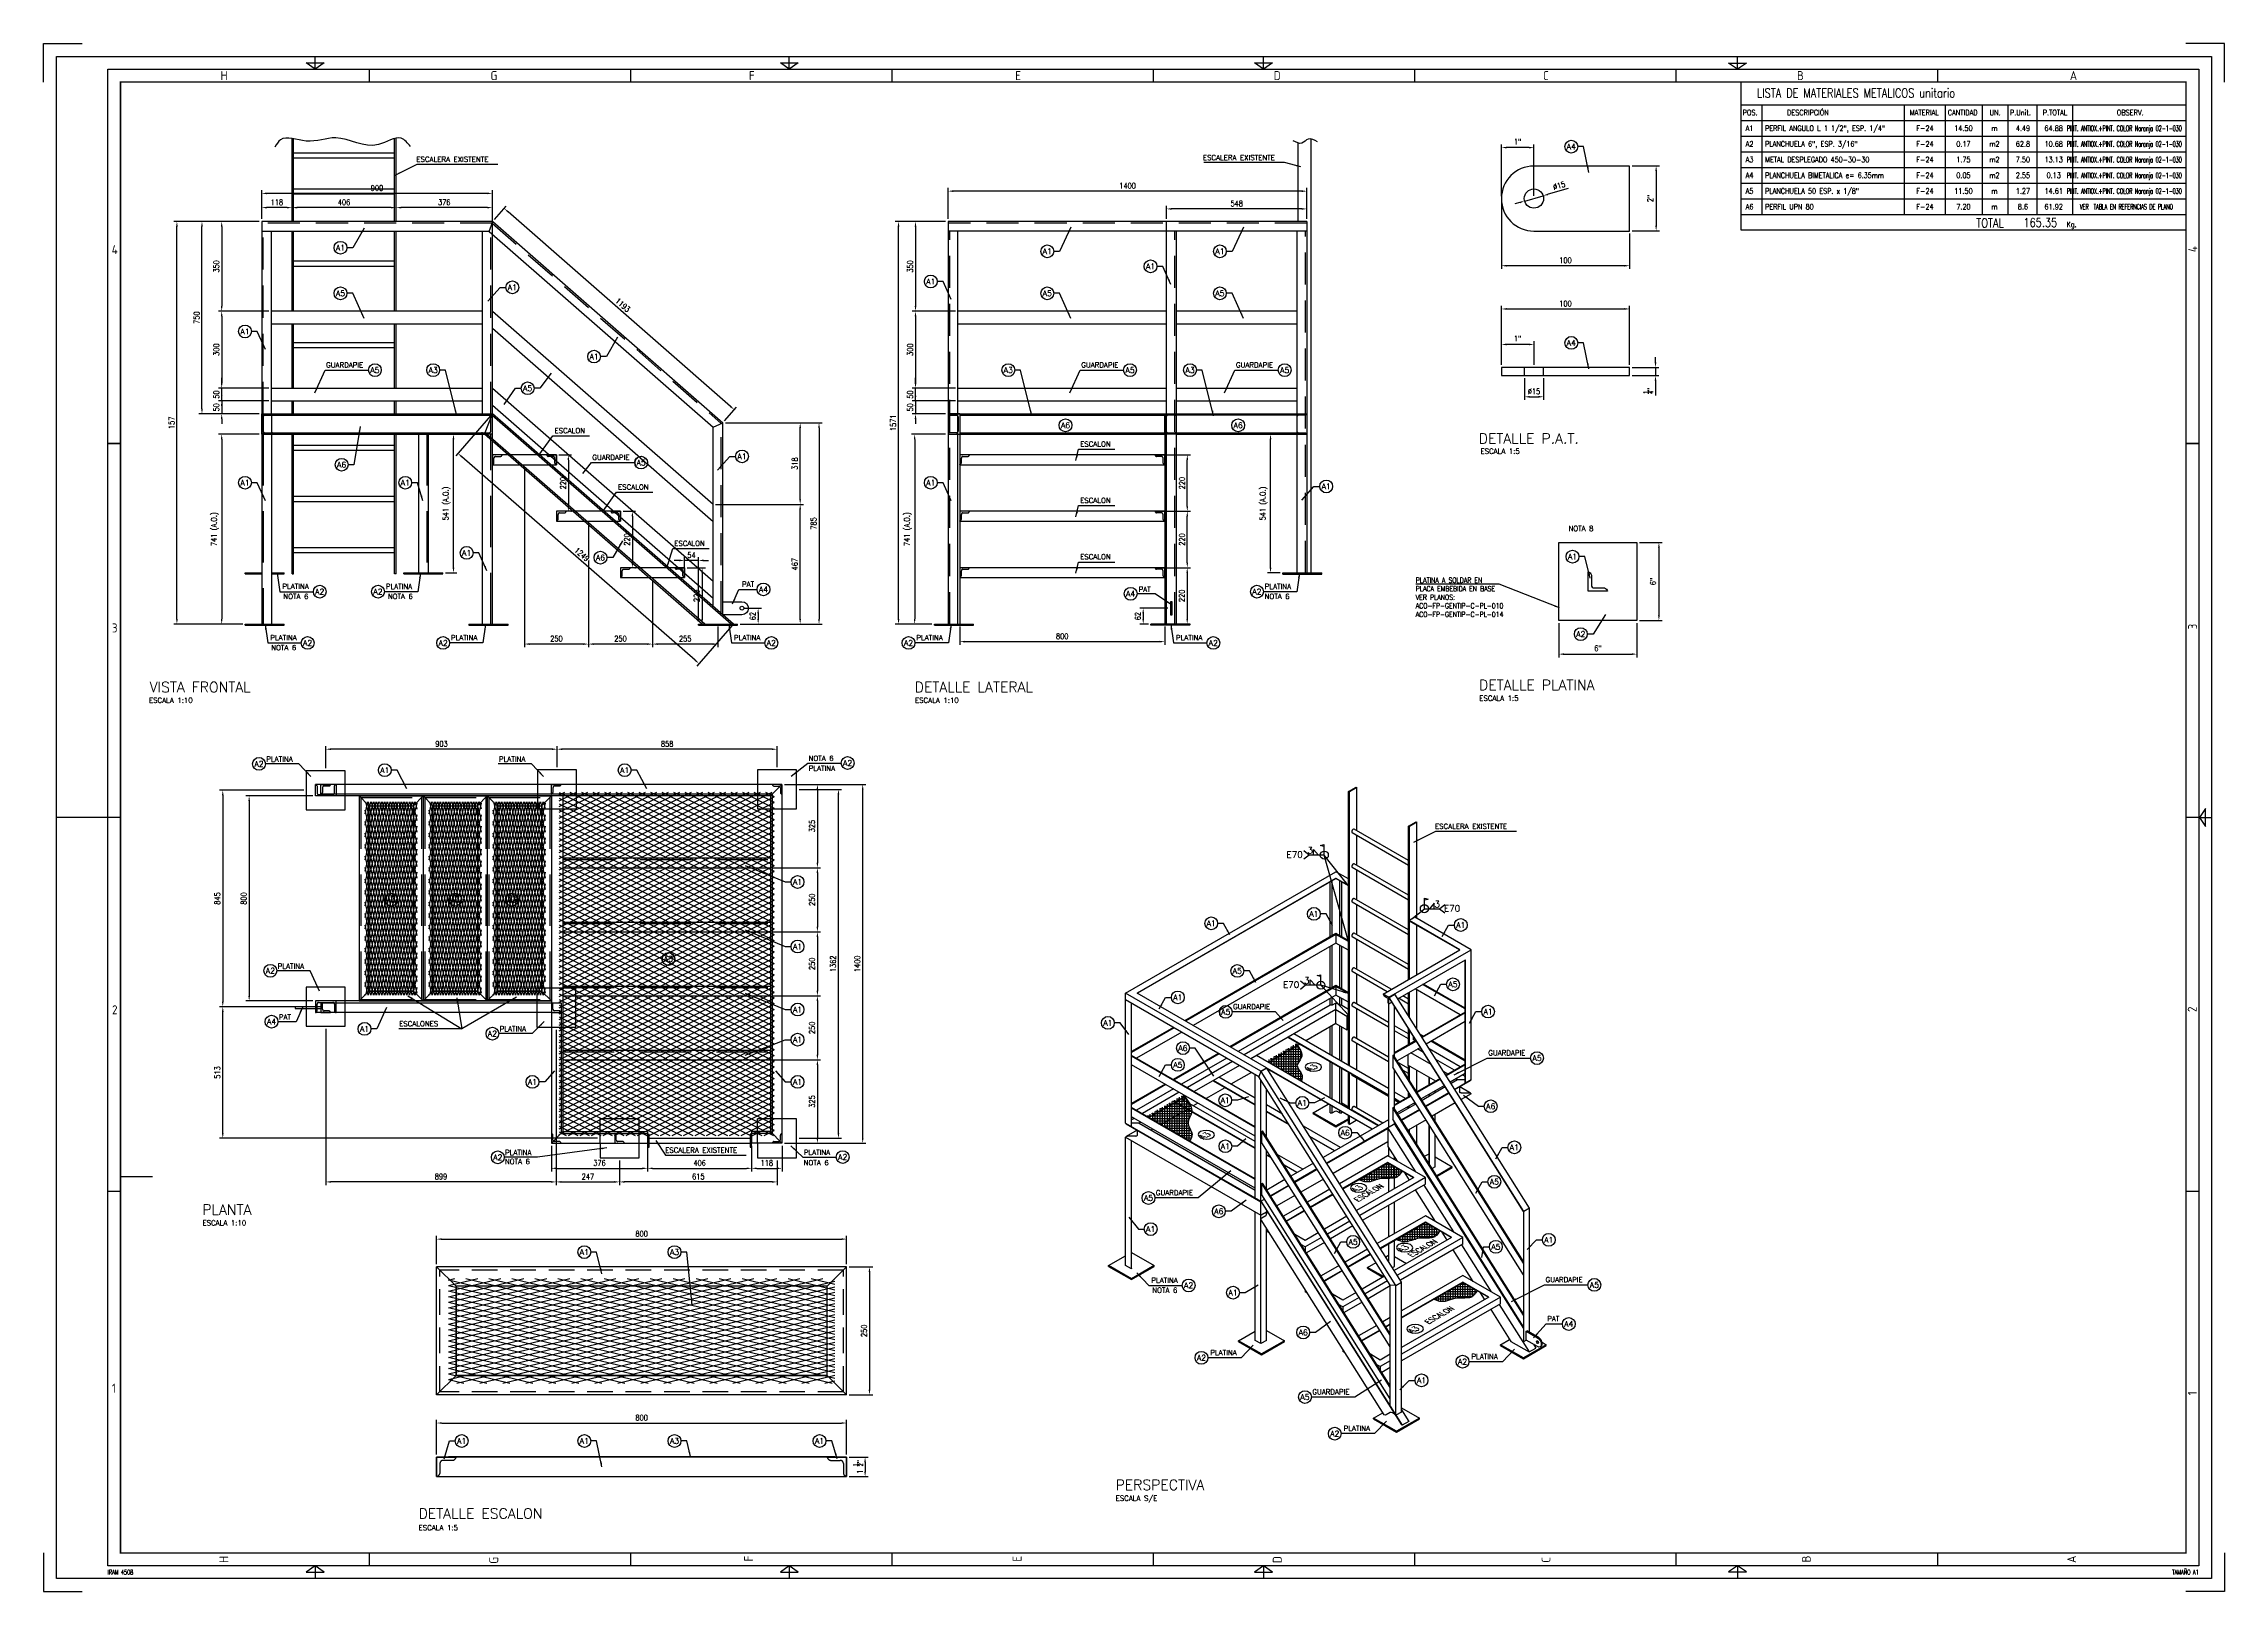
# Paper-space layout 'Hoja 2' of a CAD drawing. Header units: millimetres. Extents: x -2575 to -1724, y -70 to 534.
# The model-space entities are those that its viewports show. They can reach past a viewport. Long polylines and large blocks are cut down to what shows.
import ezdxf
from ezdxf.enums import TextEntityAlignment as Align

# ---------------------------------------------------------------- set-up
doc = ezdxf.new("R2010")
doc.units = ezdxf.units.MM
doc.linetypes.add('( Hidden )', pattern=[0.375, 0.25, -0.125])
doc.linetypes.add('HIDDEN', pattern=[0.375, 0.25, -0.125])
doc.layers.get('0').update_dxf_attribs({"linetype": 'CONTINUOUS'})
doc.layers.get('DEFPOINTS').update_dxf_attribs({"color": 8, "linetype": 'CONTINUOUS'})
for name, color, linetype in [('AR_PLANILLAS', 1, 'CONTINUOUS'), ('Dimension', 1, 'CONTINUOUS'), ('FORMATO', 7, 'CONTINUOUS'), ('G-COTAS', 1, 'CONTINUOUS'), ('G-TEXTO', 2, 'CONTINUOUS'), ('G-TEXTO TITULO', 4, 'CONTINUOUS'), ('M-ESCALERA EXISTENTE', 8, 'CONTINUOUS'), ('M-ESCALON', 2, 'CONTINUOUS'), ('M-ESTRUCTURA', 4, 'CONTINUOUS'), ('M-MALLA', 8, 'CONTINUOUS'), ('M-OCULTA', 1, 'CONTINUOUS'), ('M-PLATINA', 1, 'CONTINUOUS'), ('TEXTO', 2, 'CONTINUOUS'), ('TEXTOS', 2, 'CONTINUOUS'), ('Viewl', 2, 'CONTINUOUS')]:
    doc.layers.add(name, color=color, linetype=linetype)
doc.layers.get('Viewl').off()
doc.styles.add('2RS', font='romans.shx', dxfattribs={"height": 2})
doc.styles.add('ISO Proportional', font='isocp.shx')
doc.styles.add('ROMANS', font='romans.shx', dxfattribs={"height": 2.2})
doc.styles.add('ROMANS-TECSA', font='romans.shx', dxfattribs={"width": 0.7})
doc.styles.add('TEXTOS', font='romans.shx', dxfattribs={"width": 0.75})
doc.dimstyles.new('COTA 1-1', dxfattribs={"dimtxt": 2.2, "dimasz": 2, "dimexe": 1.25, "dimexo": 1, "dimgap": 1, "dimtad": 1, "dimdec": 0, "dimtxsty": 'ROMANS-TECSA', "dimcen": 2.5, "dimclrd": 256, "dimclre": 256, "dimclrt": 2, "dimadec": 0, "dimazin": 0, "dimtfac": 1, "dimtdec": 0, "dimtmove": 0, "dimatfit": 3, "dimfxl": 1.25, "dimtfill": 1, "dimarcsym": 0})

# ---------------------------------------------------------------- blocks, each defined once
blk = doc.blocks.new('A1')
at = {"layer": 'FORMATO', "color": 1, "linetype": 'Continuous'}
for p, q in [((-740, 589), (-743.5, 591.5)), ((-743.5, 591.5), (-736.5, 591.5)), ((-740, 589), (-740, 594)), ((-736.5, 591.5), (-740, 589)), ((-558.5, 591.5), (-551.5, 591.5)), ((-555, 589), (-558.5, 591.5)), ((-555, 589), (-555, 594)), ((-551.5, 591.5), (-555, 589)), ((-370, 589), (-373.5, 591.5)), ((-373.5, 591.5), (-366.5, 591.5)), ((-370, 589), (-370, 594)), ((-366.5, 591.5), (-370, 589)), ((-185, 589), (-188.5, 591.4)), ((-188.5, 591.4), (-181.5, 591.4)), ((-185, 589), (-185, 594)), ((-181.5, 591.4), (-185, 589)), ((-2.34, 300.5), (-4.74, 297)), ((-2.34, 293.5), (-2.34, 300.5)), ((-4.84, 297), (0, 297)), ((-4.74, 297), (-2.34, 293.5)), ((-740, 5), (-743.5, 2.5)), ((-743.5, 2.5), (-736.5, 2.5)), ((-736.5, 2.5), (-740, 5)), ((-740, 5), (-740, 0)), ((-555, 5), (-558.5, 2.5)), ((-558.5, 2.5), (-551.5, 2.5)), ((-551.5, 2.5), (-555, 5)), ((-555, 5), (-555, 0)), ((-370, 5), (-373.5, 2.5)), ((-373.5, 2.5), (-366.5, 2.5)), ((-366.5, 2.5), (-370, 5)), ((-370, 5), (-370, 0)), ((-185, 5), (-188.5, 2.6)), ((-188.5, 2.6), (-181.5, 2.6)), ((-185, 5), (-185, 0)), ((-181.5, 2.6), (-185, 5))]:
    blk.add_line(p, q, dxfattribs=at)
at = {"layer": 'FORMATO', "color": 1}
for p, q in [((-719, 589), (-719, 584)), ((-617, 589), (-617, 584)), ((-515, 589), (-515, 584)), ((-413, 589), (-413, 584)), ((-413, 589), (-413, 584)), ((-311, 589), (-311, 584)), ((-209, 589), (-209, 584)), ((-107, 589), (-107, 584)), ((-816, 443), (-821, 443)), ((-5, 443), (-10, 443)), ((-816, 297.02), (-841, 297)), ((-5, 297), (-10, 297)), ((-816, 151), (-821, 151)), ((-5, 151), (-10, 151)), ((-719, 10), (-719, 5)), ((-617, 10), (-617, 5)), ((-515, 10), (-515, 5)), ((-413, 10), (-413, 5)), ((-413, 10), (-413, 5)), ((-311, 10), (-311, 5)), ((-209, 10), (-209, 5)), ((-107, 10), (-107, 5))]:
    blk.add_line(p, q, dxfattribs=at)
for points in [[(-846, 584), (-846, 599), (-831, 599)], [(5, 584), (5, 599), (-10, 599)], [(-420.5, 589), (-5, 589)], [(-821, 443), (-816, 443)], [(-10, 443), (-5, 443)], [(-816, 156.94), (-803.55, 156.94)], [(-846, 10), (-846, -5), (-831, -5)], [(5, 10), (5, -5), (-10, -5)], [(5, 10), (5, -5), (-10, -5)]]:
    blk.add_lwpolyline(points, dxfattribs=at)
blk.add_lwpolyline([(-841, 0), (-841, 594), (0, 594), (0, 0), (-841, 0)], close=True, dxfattribs=at)
at = {"layer": 'FORMATO', "color": 4}
blk.add_lwpolyline([(-821, 589), (-5, 589), (-5, 5), (-821, 5), (-821, 589)], dxfattribs=at)
at = {"layer": 'FORMATO', "color": 6, "const_width": 0.6}
blk.add_lwpolyline([(-10, 10), (-816, 10), (-816, 584), (-10, 584), (-10, 10)], dxfattribs=at)
at = {"layer": 'FORMATO', "color": 1, "style": 'ISO Proportional'}
for s, p in [('H', (-775.59, 586.53)), ('G', (-670.28, 586.53)), ('F', (-569.65, 586.53)), ('E', (-465.74, 586.53)), ('D', (-364.64, 586.53)), ('C', (-259.77, 586.53)), ('B', (-160.44, 586.53)), ('A', (-53.89, 586.53)), ('4', (-818.24, 518.63)), ('3', (-818.24, 370.98)), ('2', (-818.24, 221.95)), ('1', (-818.55, 74.3))]:
    blk.add_text(s, height=3.5, dxfattribs=at).set_placement(p, align=Align.MIDDLE)
for s, p in [('4', (-7.33, 518.79)), ('3', (-7.41, 371.51)), ('2', (-7.55, 222.16)), ('1', (-7.51, 72.3)), ('F', (-570.94, 7.83)), ('E', (-466.12, 7.72)), ('B', (-158.14, 7.65)), ('A', (-54.61, 7.53)), ('H', (-775.7, 7.48)), ('G', (-670.34, 7.12)), ('D', (-364.6, 7.39)), ('C', (-259.72, 7.32))]:
    blk.add_text(s, height=3.5, rotation=90, dxfattribs=at).set_placement(p, align=Align.MIDDLE)
at = {"layer": 'FORMATO', "color": 1, "ltscale": 5, "style": 'ROMANS', "width": 0.6}
blk.add_text('IRAM 4508', height=1.899, dxfattribs=at).set_placement((-821, 2.5), align=Align.MIDDLE_LEFT)
at = {"layer": 'TEXTO', "color": 1, "ltscale": 5, "style": 'ROMANS', "width": 0.6}
blk.add_text('TAMAÑO A1', height=1.899, dxfattribs=at).set_placement((-5, 2.5), align=Align.MIDDLE_RIGHT)
blk = doc.blocks.new('*U2033')
blk.add_blockref('A1', (0, 0))
blk = doc.blocks.new('*D2165')
at = {"layer": 'DEFPOINTS', "color": 0, "transparency": 16777216}
for p in [(-2222.07, 476.25), (-2222.07, 464.38), (-2082.07, 464.38)]:
    blk.add_point(p, dxfattribs=at)
at = {"layer": 'Dimension', "lineweight": -2, "transparency": 16777216}
for p, q in [((-2222.07, 465.38), (-2222.07, 477.5)), ((-2082.07, 465.38), (-2082.07, 477.5)), ((-2084.07, 476.25), (-2220.07, 476.25))]:
    blk.add_line(p, q, dxfattribs=at)
at = {"layer": 'Dimension', "transparency": 16777216}
for points in [[(-2220.07, 476.58), (-2220.07, 475.91), (-2222.07, 476.25)], [(-2084.07, 476.58), (-2084.07, 475.91), (-2082.07, 476.25)]]:
    blk.add_solid(points, dxfattribs=at)
at = {"layer": 'Dimension', "color": 2, "transparency": 16777216, "insert": (-2152.07, 478.35), "char_height": 2.2, "attachment_point": 5, "style": 'ROMANS-TECSA', "bg_fill": 3, "box_fill_scale": 1.1, "bg_fill_color": 256, "bg_fill_true_color": 13158600, "bg_fill_transparency": 0}
blk.add_mtext('1400', dxfattribs=at)
blk = doc.blocks.new('*D2166')
at = {"layer": 'DEFPOINTS', "color": 0, "ltscale": 4, "transparency": 16777216}
for p in [(-2136.88, 469.31), (-2136.88, 464.38), (-2082.07, 464.38)]:
    blk.add_point(p, dxfattribs=at)
at = {"layer": 'Dimension', "lineweight": -2, "ltscale": 4, "transparency": 16777216}
for p, q in [((-2136.88, 465.38), (-2136.88, 470.56)), ((-2084.07, 469.31), (-2134.88, 469.31)), ((-2082.07, 465.38), (-2082.07, 470.56))]:
    blk.add_line(p, q, dxfattribs=at)
at = {"layer": 'Dimension', "ltscale": 4, "transparency": 16777216}
for points in [[(-2134.88, 469.65), (-2134.88, 468.98), (-2136.88, 469.31)], [(-2084.07, 469.65), (-2084.07, 468.98), (-2082.07, 469.31)]]:
    blk.add_solid(points, dxfattribs=at)
at = {"layer": 'Dimension', "color": 2, "ltscale": 4, "transparency": 16777216, "insert": (-2109.48, 471.41), "char_height": 2.2, "attachment_point": 5, "style": 'ROMANS-TECSA', "bg_fill": 3, "box_fill_scale": 1.1, "bg_fill_color": 256, "bg_fill_true_color": 13158600, "bg_fill_transparency": 0}
blk.add_mtext('548', dxfattribs=at)
blk = doc.blocks.new('*D2167')
at = {"layer": 'DEFPOINTS', "color": 0, "ltscale": 4, "transparency": 16777216}
for p in [(-2222.07, 464.38), (-2234.82, 429.38), (-2218.26, 429.38)]:
    blk.add_point(p, dxfattribs=at)
at = {"layer": 'Dimension', "lineweight": -2, "ltscale": 4, "transparency": 16777216}
for p, q in [((-2223.07, 464.38), (-2236.07, 464.38)), ((-2234.82, 462.38), (-2234.82, 431.38)), ((-2219.26, 429.38), (-2236.07, 429.38))]:
    blk.add_line(p, q, dxfattribs=at)
at = {"layer": 'Dimension', "ltscale": 4, "transparency": 16777216}
for points in [[(-2235.15, 462.38), (-2234.49, 462.38), (-2234.82, 464.38)], [(-2235.15, 431.38), (-2234.49, 431.38), (-2234.82, 429.38)]]:
    blk.add_solid(points, dxfattribs=at)
at = {"layer": 'Dimension', "color": 2, "ltscale": 4, "transparency": 16777216, "insert": (-2236.92, 446.88), "char_height": 2.2, "attachment_point": 5, "rotation": 90, "style": 'ROMANS-TECSA', "bg_fill": 3, "box_fill_scale": 1.1, "bg_fill_color": 256, "bg_fill_true_color": 13158600, "bg_fill_transparency": 0}
blk.add_mtext('350', dxfattribs=at)
blk = doc.blocks.new('*D2168')
at = {"layer": 'DEFPOINTS', "color": 0, "ltscale": 4, "transparency": 16777216}
for p in [(-2218.26, 429.38), (-2234.82, 399.38), (-2218.26, 399.38)]:
    blk.add_point(p, dxfattribs=at)
at = {"layer": 'Dimension', "lineweight": -2, "ltscale": 4, "transparency": 16777216}
for p, q in [((-2219.26, 429.38), (-2236.07, 429.38)), ((-2234.82, 427.38), (-2234.82, 401.38)), ((-2219.26, 399.38), (-2236.07, 399.38))]:
    blk.add_line(p, q, dxfattribs=at)
at = {"layer": 'Dimension', "ltscale": 4, "transparency": 16777216}
for points in [[(-2235.15, 427.38), (-2234.49, 427.38), (-2234.82, 429.38)], [(-2235.15, 401.38), (-2234.49, 401.38), (-2234.82, 399.38)]]:
    blk.add_solid(points, dxfattribs=at)
at = {"layer": 'Dimension', "color": 2, "ltscale": 4, "transparency": 16777216, "insert": (-2236.92, 414.38), "char_height": 2.2, "attachment_point": 5, "rotation": 90, "style": 'ROMANS-TECSA', "bg_fill": 3, "box_fill_scale": 1.1, "bg_fill_color": 256, "bg_fill_true_color": 13158600, "bg_fill_transparency": 0}
blk.add_mtext('300', dxfattribs=at)
blk = doc.blocks.new('*D2169')
at = {"layer": 'DEFPOINTS', "color": 0, "ltscale": 4, "transparency": 16777216}
for p in [(-2222.07, 381.38), (-2235.15, 307.31), (-2227.44, 307.31)]:
    blk.add_point(p, dxfattribs=at)
at = {"layer": 'Dimension', "lineweight": -2, "ltscale": 4, "transparency": 16777216}
for p, q in [((-2223.07, 381.38), (-2236.4, 381.38)), ((-2235.15, 379.38), (-2235.15, 309.31)), ((-2228.44, 307.31), (-2236.4, 307.31))]:
    blk.add_line(p, q, dxfattribs=at)
at = {"layer": 'Dimension', "ltscale": 4, "transparency": 16777216}
for points in [[(-2235.49, 379.38), (-2234.82, 379.38), (-2235.15, 381.38)], [(-2235.49, 309.31), (-2234.82, 309.31), (-2235.15, 307.31)]]:
    blk.add_solid(points, dxfattribs=at)
at = {"layer": 'Dimension', "color": 2, "ltscale": 4, "transparency": 16777216, "insert": (-2237.83, 344.34), "char_height": 2.2, "attachment_point": 5, "rotation": 90, "style": 'ROMANS-TECSA', "bg_fill": 3, "box_fill_scale": 1.1, "bg_fill_color": 256, "bg_fill_true_color": 13158600, "bg_fill_transparency": 0}
blk.add_mtext('741 (A.O.)', dxfattribs=at)
blk = doc.blocks.new('*D2170')
at = {"layer": 'DEFPOINTS', "color": 0, "ltscale": 4, "transparency": 16777216}
for p in [(-2241.45, 464.38), (-2222.07, 464.38), (-2227.44, 307.31)]:
    blk.add_point(p, dxfattribs=at)
at = {"layer": 'Dimension', "lineweight": -2, "ltscale": 4, "transparency": 16777216}
for p, q in [((-2223.07, 464.38), (-2242.7, 464.38)), ((-2241.45, 309.31), (-2241.45, 462.38)), ((-2228.44, 307.31), (-2242.7, 307.31))]:
    blk.add_line(p, q, dxfattribs=at)
at = {"layer": 'Dimension', "ltscale": 4, "transparency": 16777216}
for points in [[(-2241.78, 462.38), (-2241.11, 462.38), (-2241.45, 464.38)], [(-2241.78, 309.31), (-2241.11, 309.31), (-2241.45, 307.31)]]:
    blk.add_solid(points, dxfattribs=at)
at = {"layer": 'Dimension', "color": 2, "ltscale": 4, "transparency": 16777216, "insert": (-2243.55, 385.84), "char_height": 2.2, "attachment_point": 5, "rotation": 90, "style": 'ROMANS-TECSA', "bg_fill": 3, "box_fill_scale": 1.1, "bg_fill_color": 256, "bg_fill_true_color": 13158600, "bg_fill_transparency": 0}
blk.add_mtext('1571', dxfattribs=at)
blk = doc.blocks.new('*D2171')
at = {"layer": 'DEFPOINTS', "color": 0, "ltscale": 4, "transparency": 16777216}
for p in [(-2217.57, 307.31), (-2137.57, 307.31), (-2137.57, 300.45)]:
    blk.add_point(p, dxfattribs=at)
at = {"layer": 'Dimension', "lineweight": -2, "ltscale": 4, "transparency": 16777216}
for p, q in [((-2217.57, 306.31), (-2217.57, 299.2)), ((-2215.57, 300.45), (-2139.57, 300.45)), ((-2137.57, 306.31), (-2137.57, 299.2))]:
    blk.add_line(p, q, dxfattribs=at)
at = {"layer": 'Dimension', "ltscale": 4, "transparency": 16777216}
for points in [[(-2215.57, 300.78), (-2215.57, 300.11), (-2217.57, 300.45)], [(-2139.57, 300.78), (-2139.57, 300.11), (-2137.57, 300.45)]]:
    blk.add_solid(points, dxfattribs=at)
at = {"layer": 'Dimension', "color": 2, "ltscale": 4, "transparency": 16777216, "insert": (-2177.57, 302.55), "char_height": 2.2, "attachment_point": 5, "style": 'ROMANS-TECSA', "bg_fill": 3, "box_fill_scale": 1.1, "bg_fill_color": 256, "bg_fill_true_color": 13158600, "bg_fill_transparency": 0}
blk.add_mtext('800', dxfattribs=at)
blk = doc.blocks.new('*D2135')
at = {"layer": 'DEFPOINTS', "color": 0, "ltscale": 4, "transparency": 16777216}
for p in [(-2489.95, 464.38), (-2505.57, 429.38), (-2486.14, 429.38)]:
    blk.add_point(p, dxfattribs=at)
at = {"layer": 'Dimension', "lineweight": -2, "ltscale": 4, "transparency": 16777216}
for p, q in [((-2490.95, 464.38), (-2506.82, 464.38)), ((-2505.57, 462.38), (-2505.57, 431.38)), ((-2487.14, 429.38), (-2506.82, 429.38))]:
    blk.add_line(p, q, dxfattribs=at)
at = {"layer": 'Dimension', "ltscale": 4, "transparency": 16777216}
for points in [[(-2505.9, 462.38), (-2505.24, 462.38), (-2505.57, 464.38)], [(-2505.9, 431.38), (-2505.24, 431.38), (-2505.57, 429.38)]]:
    blk.add_solid(points, dxfattribs=at)
at = {"layer": 'Dimension', "color": 2, "ltscale": 4, "transparency": 16777216, "insert": (-2507.67, 446.88), "char_height": 2.2, "attachment_point": 5, "rotation": 90, "style": 'ROMANS-TECSA', "bg_fill": 3, "box_fill_scale": 1.1, "bg_fill_color": 256, "bg_fill_true_color": 13158600, "bg_fill_transparency": 0}
blk.add_mtext('350', dxfattribs=at)
blk = doc.blocks.new('*D2136')
at = {"layer": 'DEFPOINTS', "color": 0, "ltscale": 4, "transparency": 16777216}
for p in [(-2486.14, 429.38), (-2505.57, 399.38), (-2486.14, 399.38)]:
    blk.add_point(p, dxfattribs=at)
at = {"layer": 'Dimension', "lineweight": -2, "ltscale": 4, "transparency": 16777216}
for p, q in [((-2487.14, 429.38), (-2506.82, 429.38)), ((-2505.57, 427.38), (-2505.57, 401.38)), ((-2487.14, 399.38), (-2506.82, 399.38))]:
    blk.add_line(p, q, dxfattribs=at)
at = {"layer": 'Dimension', "ltscale": 4, "transparency": 16777216}
for points in [[(-2505.9, 427.38), (-2505.24, 427.38), (-2505.57, 429.38)], [(-2505.9, 401.38), (-2505.24, 401.38), (-2505.57, 399.38)]]:
    blk.add_solid(points, dxfattribs=at)
at = {"layer": 'Dimension', "color": 2, "ltscale": 4, "transparency": 16777216, "insert": (-2507.67, 414.38), "char_height": 2.2, "attachment_point": 5, "rotation": 90, "style": 'ROMANS-TECSA', "bg_fill": 3, "box_fill_scale": 1.1, "bg_fill_color": 256, "bg_fill_true_color": 13158600, "bg_fill_transparency": 0}
blk.add_mtext('300', dxfattribs=at)
blk = doc.blocks.new('*D2163')
at = {"layer": 'DEFPOINTS', "color": 0, "ltscale": 4, "transparency": 16777216}
for p in [(-2486.14, 394.38), (-2489.95, 389.38)]:
    blk.add_point(p, dxfattribs=at)
at = {"layer": 'Dimension', "lineweight": -2, "ltscale": 4, "transparency": 16777216}
for p, q in [((-2487.14, 394.38), (-2506.82, 394.38)), ((-2505.57, 396.38), (-2505.57, 398.38)), ((-2505.57, 394.38), (-2505.57, 389.38)), ((-2490.95, 389.38), (-2506.82, 389.38)), ((-2505.57, 387.38), (-2505.57, 385.38))]:
    blk.add_line(p, q, dxfattribs=at)
at = {"layer": 'Dimension', "ltscale": 4, "transparency": 16777216}
for points in [[(-2505.9, 396.38), (-2505.24, 396.38), (-2505.57, 394.38)], [(-2505.9, 387.38), (-2505.24, 387.38), (-2505.57, 389.38)]]:
    blk.add_solid(points, dxfattribs=at)
at = {"layer": 'Dimension', "color": 2, "ltscale": 4, "transparency": 16777216, "insert": (-2507.67, 391.88), "char_height": 2.2, "attachment_point": 5, "rotation": 90, "style": 'ROMANS-TECSA', "bg_fill": 3, "box_fill_scale": 1.1, "bg_fill_color": 256, "bg_fill_true_color": 13158600, "bg_fill_transparency": 0}
blk.add_mtext('50', dxfattribs=at)
at = {"layer": 'DEFPOINTS', "color": 0, "ltscale": 4, "transparency": 16777216}
blk.add_point((-2505.57, 389.38), dxfattribs=at)
blk = doc.blocks.new('*D2153')
at = {"layer": 'DEFPOINTS', "color": 0, "ltscale": 4, "transparency": 16777216}
for p in [(-2489.95, 381.38), (-2505.57, 307.31), (-2496.37, 307.31)]:
    blk.add_point(p, dxfattribs=at)
at = {"layer": 'Dimension', "lineweight": -2, "ltscale": 4, "transparency": 16777216}
for p, q in [((-2490.95, 381.38), (-2506.82, 381.38)), ((-2505.57, 379.38), (-2505.57, 309.31)), ((-2497.37, 307.31), (-2506.82, 307.31))]:
    blk.add_line(p, q, dxfattribs=at)
at = {"layer": 'Dimension', "ltscale": 4, "transparency": 16777216}
for points in [[(-2505.9, 379.38), (-2505.24, 379.38), (-2505.57, 381.38)], [(-2505.9, 309.31), (-2505.24, 309.31), (-2505.57, 307.31)]]:
    blk.add_solid(points, dxfattribs=at)
at = {"layer": 'Dimension', "color": 2, "ltscale": 4, "transparency": 16777216, "insert": (-2508.24, 344.34), "char_height": 2.2, "attachment_point": 5, "rotation": 90, "style": 'ROMANS-TECSA', "bg_fill": 3, "box_fill_scale": 1.1, "bg_fill_color": 256, "bg_fill_true_color": 13158600, "bg_fill_transparency": 0}
blk.add_mtext('741 (A.O.)', dxfattribs=at)
blk = doc.blocks.new('*D2112')
at = {"layer": 'DEFPOINTS', "color": 0, "ltscale": 4, "transparency": 16777216}
for p in [(-2523.05, 464.38), (-2489.95, 464.38), (-2496.37, 307.31)]:
    blk.add_point(p, dxfattribs=at)
at = {"layer": 'Dimension', "lineweight": -2, "ltscale": 4, "transparency": 16777216}
for p, q in [((-2490.95, 464.38), (-2524.3, 464.38)), ((-2523.05, 309.31), (-2523.05, 462.38)), ((-2497.37, 307.31), (-2524.3, 307.31))]:
    blk.add_line(p, q, dxfattribs=at)
at = {"layer": 'Dimension', "ltscale": 4, "transparency": 16777216}
for points in [[(-2523.38, 462.38), (-2522.71, 462.38), (-2523.05, 464.38)], [(-2523.38, 309.31), (-2522.71, 309.31), (-2523.05, 307.31)]]:
    blk.add_solid(points, dxfattribs=at)
at = {"layer": 'Dimension', "color": 2, "ltscale": 4, "transparency": 16777216, "insert": (-2525.15, 385.84), "char_height": 2.2, "attachment_point": 5, "rotation": 90, "style": 'ROMANS-TECSA', "bg_fill": 3, "box_fill_scale": 1.1, "bg_fill_color": 256, "bg_fill_true_color": 13158600, "bg_fill_transparency": 0}
blk.add_mtext('157', dxfattribs=at)
blk = doc.blocks.new('*D2124')
at = {"layer": 'DEFPOINTS', "color": 0, "ltscale": 4, "transparency": 16777216}
for p in [(-2350.32, 99), (-2288.83, 99), (-2350.32, 89.61)]:
    blk.add_point(p, dxfattribs=at)
at = {"layer": 'Dimension', "lineweight": -2, "ltscale": 4, "transparency": 16777216}
for p, q in [((-2350.32, 98), (-2350.32, 88.36)), ((-2288.83, 98), (-2288.83, 88.36)), ((-2290.83, 89.61), (-2348.32, 89.61))]:
    blk.add_line(p, q, dxfattribs=at)
at = {"layer": 'Dimension', "ltscale": 4, "transparency": 16777216}
for points in [[(-2348.32, 89.95), (-2348.32, 89.28), (-2350.32, 89.61)], [(-2290.83, 89.95), (-2290.83, 89.28), (-2288.83, 89.61)]]:
    blk.add_solid(points, dxfattribs=at)
at = {"layer": 'Dimension', "color": 2, "ltscale": 4, "transparency": 16777216, "insert": (-2319.57, 91.71), "char_height": 2.2, "attachment_point": 5, "style": 'ROMANS-TECSA', "bg_fill": 3, "box_fill_scale": 1.1, "bg_fill_color": 256, "bg_fill_true_color": 13158600, "bg_fill_transparency": 0}
blk.add_mtext('615', dxfattribs=at)
blk = doc.blocks.new('*D2125')
at = {"layer": 'DEFPOINTS', "color": 0, "ltscale": 4, "transparency": 16777216}
for p in [(-2281.21, 242.81), (-2264.89, 242.81), (-2281.21, 106.62)]:
    blk.add_point(p, dxfattribs=at)
at = {"layer": 'Dimension', "lineweight": -2, "ltscale": 4, "transparency": 16777216}
for p, q in [((-2280.21, 242.81), (-2263.64, 242.81)), ((-2264.89, 108.62), (-2264.89, 240.81)), ((-2280.21, 106.62), (-2263.64, 106.62))]:
    blk.add_line(p, q, dxfattribs=at)
at = {"layer": 'Dimension', "ltscale": 4, "transparency": 16777216}
for points in [[(-2265.22, 240.81), (-2264.56, 240.81), (-2264.89, 242.81)], [(-2265.22, 108.62), (-2264.56, 108.62), (-2264.89, 106.62)]]:
    blk.add_solid(points, dxfattribs=at)
at = {"layer": 'Dimension', "color": 2, "ltscale": 4, "transparency": 16777216, "insert": (-2266.99, 174.72), "char_height": 2.2, "attachment_point": 5, "rotation": 90, "style": 'ROMANS-TECSA', "bg_fill": 3, "box_fill_scale": 1.1, "bg_fill_color": 256, "bg_fill_true_color": 13158600, "bg_fill_transparency": 0}
blk.add_mtext('1362', dxfattribs=at)
blk = doc.blocks.new('*D2126')
at = {"layer": 'DEFPOINTS', "color": 0, "ltscale": 4, "transparency": 16777216}
for p in [(-2374.67, 258.47), (-2374.67, 250.43), (-2288.83, 250.43)]:
    blk.add_point(p, dxfattribs=at)
at = {"layer": 'Dimension', "lineweight": -2, "ltscale": 4, "transparency": 16777216}
for p, q in [((-2374.67, 251.43), (-2374.67, 259.72)), ((-2290.83, 258.47), (-2372.67, 258.47)), ((-2288.83, 251.43), (-2288.83, 259.72))]:
    blk.add_line(p, q, dxfattribs=at)
at = {"layer": 'Dimension', "ltscale": 4, "transparency": 16777216}
for points in [[(-2372.67, 258.8), (-2372.67, 258.14), (-2374.67, 258.47)], [(-2290.83, 258.8), (-2290.83, 258.14), (-2288.83, 258.47)]]:
    blk.add_solid(points, dxfattribs=at)
at = {"layer": 'Dimension', "color": 2, "ltscale": 4, "transparency": 16777216, "insert": (-2331.75, 260.57), "char_height": 2.2, "attachment_point": 5, "style": 'ROMANS-TECSA', "bg_fill": 3, "box_fill_scale": 1.1, "bg_fill_color": 256, "bg_fill_true_color": 13158600, "bg_fill_transparency": 0}
blk.add_mtext('858', dxfattribs=at)
blk = doc.blocks.new('*D2147')
at = {"layer": 'DEFPOINTS', "color": 0, "ltscale": 4, "transparency": 16777216}
for p in [(-2464.95, 258.47), (-2464.95, 250.09), (-2374.67, 250.43)]:
    blk.add_point(p, dxfattribs=at)
at = {"layer": 'Dimension', "lineweight": -2, "ltscale": 4, "transparency": 16777216}
for p, q in [((-2464.95, 251.09), (-2464.95, 259.72)), ((-2376.67, 258.47), (-2462.95, 258.47)), ((-2374.67, 251.43), (-2374.67, 259.72))]:
    blk.add_line(p, q, dxfattribs=at)
at = {"layer": 'Dimension', "ltscale": 4, "transparency": 16777216}
for points in [[(-2462.95, 258.8), (-2462.95, 258.14), (-2464.95, 258.47)], [(-2376.67, 258.8), (-2376.67, 258.14), (-2374.67, 258.47)]]:
    blk.add_solid(points, dxfattribs=at)
at = {"layer": 'Dimension', "color": 2, "ltscale": 4, "transparency": 16777216, "insert": (-2419.81, 260.57), "char_height": 2.2, "attachment_point": 5, "style": 'ROMANS-TECSA', "bg_fill": 3, "box_fill_scale": 1.1, "bg_fill_color": 256, "bg_fill_true_color": 13158600, "bg_fill_transparency": 0}
blk.add_mtext('903', dxfattribs=at)
blk = doc.blocks.new('*D2127')
at = {"layer": 'DEFPOINTS', "color": 0, "ltscale": 4, "transparency": 16777216}
for p in [(-2472.57, 242.47), (-2505.15, 157.97), (-2472.57, 157.97)]:
    blk.add_point(p, dxfattribs=at)
at = {"layer": 'Dimension', "lineweight": -2, "ltscale": 4, "transparency": 16777216}
for p, q in [((-2473.57, 242.47), (-2506.4, 242.47)), ((-2505.15, 240.47), (-2505.15, 159.97)), ((-2473.57, 157.97), (-2506.4, 157.97))]:
    blk.add_line(p, q, dxfattribs=at)
at = {"layer": 'Dimension', "ltscale": 4, "transparency": 16777216}
for points in [[(-2505.48, 240.47), (-2504.81, 240.47), (-2505.15, 242.47)], [(-2505.48, 159.97), (-2504.81, 159.97), (-2505.15, 157.97)]]:
    blk.add_solid(points, dxfattribs=at)
at = {"layer": 'Dimension', "color": 2, "ltscale": 4, "transparency": 16777216, "insert": (-2507.25, 200.22), "char_height": 2.2, "attachment_point": 5, "rotation": 90, "style": 'ROMANS-TECSA', "bg_fill": 3, "box_fill_scale": 1.1, "bg_fill_color": 256, "bg_fill_true_color": 13158600, "bg_fill_transparency": 0}
blk.add_mtext('845', dxfattribs=at)
blk = doc.blocks.new('*D2148')
at = {"layer": 'DEFPOINTS', "color": 0, "ltscale": 4, "transparency": 16777216}
for p in [(-2464.95, 150.35), (-2375.02, 150), (-2464.95, 89.61)]:
    blk.add_point(p, dxfattribs=at)
at = {"layer": 'Dimension', "lineweight": -2, "ltscale": 4, "transparency": 16777216}
for p, q in [((-2464.95, 149.35), (-2464.95, 88.36)), ((-2375.02, 149), (-2375.02, 88.36)), ((-2377.02, 89.61), (-2462.95, 89.61))]:
    blk.add_line(p, q, dxfattribs=at)
at = {"layer": 'Dimension', "ltscale": 4, "transparency": 16777216}
for points in [[(-2462.95, 89.95), (-2462.95, 89.28), (-2464.95, 89.61)], [(-2377.02, 89.95), (-2377.02, 89.28), (-2375.02, 89.61)]]:
    blk.add_solid(points, dxfattribs=at)
at = {"layer": 'Dimension', "color": 2, "ltscale": 4, "transparency": 16777216, "insert": (-2419.99, 91.71), "char_height": 2.2, "attachment_point": 5, "style": 'ROMANS-TECSA', "bg_fill": 3, "box_fill_scale": 1.1, "bg_fill_color": 256, "bg_fill_true_color": 13158600, "bg_fill_transparency": 0}
blk.add_mtext('899', dxfattribs=at)
blk = doc.blocks.new('*D2108')
at = {"layer": 'DEFPOINTS', "color": 0, "ltscale": 4, "transparency": 16777216}
for p in [(-2375.02, 150), (-2350.32, 99), (-2350.32, 89.61)]:
    blk.add_point(p, dxfattribs=at)
at = {"layer": 'Dimension', "lineweight": -2, "ltscale": 4, "transparency": 16777216}
for p, q in [((-2375.02, 149), (-2375.02, 88.36)), ((-2350.32, 98), (-2350.32, 88.36)), ((-2373.02, 89.61), (-2352.32, 89.61))]:
    blk.add_line(p, q, dxfattribs=at)
at = {"layer": 'Dimension', "ltscale": 4, "transparency": 16777216}
for points in [[(-2373.02, 89.95), (-2373.02, 89.28), (-2375.02, 89.61)], [(-2352.32, 89.95), (-2352.32, 89.28), (-2350.32, 89.61)]]:
    blk.add_solid(points, dxfattribs=at)
at = {"layer": 'Dimension', "color": 2, "ltscale": 4, "transparency": 16777216, "insert": (-2362.67, 91.71), "char_height": 2.2, "attachment_point": 5, "style": 'ROMANS-TECSA', "bg_fill": 3, "box_fill_scale": 1.1, "bg_fill_color": 256, "bg_fill_true_color": 13158600, "bg_fill_transparency": 0}
blk.add_mtext('247', dxfattribs=at)
blk = doc.blocks.new('*D2128')
at = {"layer": 'DEFPOINTS', "color": 0, "ltscale": 4, "transparency": 16777216}
for p in [(-2468.95, 240.22), (-2494.86, 160.22), (-2468.95, 160.22)]:
    blk.add_point(p, dxfattribs=at)
at = {"layer": 'Dimension', "lineweight": -2, "ltscale": 4, "transparency": 16777216}
for p, q in [((-2469.95, 240.22), (-2496.11, 240.22)), ((-2494.86, 238.22), (-2494.86, 162.22)), ((-2469.95, 160.22), (-2496.11, 160.22))]:
    blk.add_line(p, q, dxfattribs=at)
at = {"layer": 'Dimension', "ltscale": 4, "transparency": 16777216}
for points in [[(-2495.19, 238.22), (-2494.52, 238.22), (-2494.86, 240.22)], [(-2495.19, 162.22), (-2494.52, 162.22), (-2494.86, 160.22)]]:
    blk.add_solid(points, dxfattribs=at)
at = {"layer": 'Dimension', "color": 2, "ltscale": 4, "transparency": 16777216, "insert": (-2496.96, 200.22), "char_height": 2.2, "attachment_point": 5, "rotation": 90, "style": 'ROMANS-TECSA', "bg_fill": 3, "box_fill_scale": 1.1, "bg_fill_color": 256, "bg_fill_true_color": 13158600, "bg_fill_transparency": 0}
blk.add_mtext('800', dxfattribs=at)
blk = doc.blocks.new('*D2129')
at = {"layer": 'DEFPOINTS', "color": 0, "ltscale": 4, "transparency": 16777216}
for p in [(-2286.92, 244.72), (-2255.44, 244.72), (-2286.92, 104.72)]:
    blk.add_point(p, dxfattribs=at)
at = {"layer": 'Dimension', "lineweight": -2, "ltscale": 4, "transparency": 16777216}
for p, q in [((-2285.92, 244.72), (-2254.19, 244.72)), ((-2255.44, 106.72), (-2255.44, 242.72)), ((-2285.92, 104.72), (-2254.19, 104.72))]:
    blk.add_line(p, q, dxfattribs=at)
at = {"layer": 'Dimension', "ltscale": 4, "transparency": 16777216}
for points in [[(-2255.77, 242.72), (-2255.11, 242.72), (-2255.44, 244.72)], [(-2255.77, 106.72), (-2255.11, 106.72), (-2255.44, 104.72)]]:
    blk.add_solid(points, dxfattribs=at)
at = {"layer": 'Dimension', "color": 2, "ltscale": 4, "transparency": 16777216, "insert": (-2257.54, 174.72), "char_height": 2.2, "attachment_point": 5, "rotation": 90, "style": 'ROMANS-TECSA', "bg_fill": 3, "box_fill_scale": 1.1, "bg_fill_color": 256, "bg_fill_true_color": 13158600, "bg_fill_transparency": 0}
blk.add_mtext('1400', dxfattribs=at)
blk = doc.blocks.new('*D2110')
at = {"layer": 'DEFPOINTS', "color": 0, "ltscale": 4, "transparency": 16777216}
for p in [(-2291.42, 162.22), (-2291.42, 137.22), (-2273.1, 137.22)]:
    blk.add_point(p, dxfattribs=at)
at = {"layer": 'Dimension', "lineweight": -2, "ltscale": 4, "transparency": 16777216}
for p, q in [((-2290.42, 162.22), (-2271.85, 162.22)), ((-2273.1, 160.22), (-2273.1, 139.22)), ((-2290.42, 137.22), (-2271.85, 137.22))]:
    blk.add_line(p, q, dxfattribs=at)
at = {"layer": 'Dimension', "ltscale": 4, "transparency": 16777216}
for points in [[(-2273.44, 160.22), (-2272.77, 160.22), (-2273.1, 162.22)], [(-2273.44, 139.22), (-2272.77, 139.22), (-2273.1, 137.22)]]:
    blk.add_solid(points, dxfattribs=at)
at = {"layer": 'Dimension', "color": 2, "ltscale": 4, "transparency": 16777216, "insert": (-2275.2, 149.72), "char_height": 2.2, "attachment_point": 5, "rotation": 90, "style": 'ROMANS-TECSA', "bg_fill": 3, "box_fill_scale": 1.1, "bg_fill_color": 256, "bg_fill_true_color": 13158600, "bg_fill_transparency": 0}
blk.add_mtext('250', dxfattribs=at)
blk = doc.blocks.new('*D2149')
at = {"layer": 'DEFPOINTS', "color": 0, "ltscale": 4, "transparency": 16777216}
for p in [(-2291.42, 137.22), (-2286.92, 104.72), (-2273.1, 104.72)]:
    blk.add_point(p, dxfattribs=at)
at = {"layer": 'Dimension', "lineweight": -2, "ltscale": 4, "transparency": 16777216}
for p, q in [((-2290.42, 137.22), (-2271.85, 137.22)), ((-2273.1, 135.22), (-2273.1, 106.72)), ((-2285.92, 104.72), (-2271.85, 104.72))]:
    blk.add_line(p, q, dxfattribs=at)
at = {"layer": 'Dimension', "ltscale": 4, "transparency": 16777216}
for points in [[(-2273.44, 135.22), (-2272.77, 135.22), (-2273.1, 137.22)], [(-2273.44, 106.72), (-2272.77, 106.72), (-2273.1, 104.72)]]:
    blk.add_solid(points, dxfattribs=at)
at = {"layer": 'Dimension', "color": 2, "ltscale": 4, "transparency": 16777216, "insert": (-2275.2, 120.97), "char_height": 2.2, "attachment_point": 5, "rotation": 90, "style": 'ROMANS-TECSA', "bg_fill": 3, "box_fill_scale": 1.1, "bg_fill_color": 256, "bg_fill_true_color": 13158600, "bg_fill_transparency": 0}
blk.add_mtext('325', dxfattribs=at)
blk = doc.blocks.new('*D2176')
at = {"layer": 'DEFPOINTS', "color": 0, "ltscale": 4, "transparency": 16777216}
for p in [(-1953.29, 339.16), (-1953.29, 308.68), (-1944.73, 308.68)]:
    blk.add_point(p, dxfattribs=at)
at = {"layer": 'Dimension', "lineweight": -2, "ltscale": 4, "transparency": 16777216}
for p, q in [((-1952.29, 339.16), (-1943.48, 339.16)), ((-1944.73, 337.16), (-1944.73, 310.68)), ((-1952.29, 308.68), (-1943.48, 308.68))]:
    blk.add_line(p, q, dxfattribs=at)
at = {"layer": 'Dimension', "ltscale": 4, "transparency": 16777216}
for points in [[(-1945.06, 337.16), (-1944.4, 337.16), (-1944.73, 339.16)], [(-1945.06, 310.68), (-1944.4, 310.68), (-1944.73, 308.68)]]:
    blk.add_solid(points, dxfattribs=at)
at = {"layer": 'Dimension', "color": 2, "ltscale": 4, "transparency": 16777216, "insert": (-1947.04, 323.92), "char_height": 2.2, "attachment_point": 5, "rotation": 90, "style": 'ROMANS-TECSA', "bg_fill": 3, "box_fill_scale": 1.1, "bg_fill_color": 256, "bg_fill_true_color": 13158600, "bg_fill_transparency": 0}
blk.add_mtext('6"', dxfattribs=at)
blk = doc.blocks.new('*D2145')
at = {"layer": 'DEFPOINTS', "color": 0, "ltscale": 4, "transparency": 16777216}
for p in [(-1983.77, 308.68), (-1953.29, 308.68), (-1953.29, 295.57)]:
    blk.add_point(p, dxfattribs=at)
at = {"layer": 'Dimension', "lineweight": -2, "ltscale": 4, "transparency": 16777216}
for p, q in [((-1983.77, 307.68), (-1983.77, 294.32)), ((-1953.29, 307.68), (-1953.29, 294.32)), ((-1981.77, 295.57), (-1955.29, 295.57))]:
    blk.add_line(p, q, dxfattribs=at)
at = {"layer": 'Dimension', "ltscale": 4, "transparency": 16777216}
for points in [[(-1981.77, 295.91), (-1981.77, 295.24), (-1983.77, 295.57)], [(-1955.29, 295.91), (-1955.29, 295.24), (-1953.29, 295.57)]]:
    blk.add_solid(points, dxfattribs=at)
at = {"layer": 'Dimension', "color": 2, "ltscale": 4, "transparency": 16777216, "insert": (-1968.53, 297.88), "char_height": 2.2, "attachment_point": 5, "style": 'ROMANS-TECSA', "bg_fill": 3, "box_fill_scale": 1.1, "bg_fill_color": 256, "bg_fill_true_color": 13158600, "bg_fill_transparency": 0}
blk.add_mtext('6"', dxfattribs=at)
blk = doc.blocks.new('*D2109')
at = {"layer": 'DEFPOINTS', "color": 0, "ltscale": 4, "transparency": 16777216}
blk.add_point((-1997.08, 472.38), dxfattribs=at)
at = {"layer": 'Dimension', "lineweight": -2, "ltscale": 4, "transparency": 16777216}
for p, q in [((-1980.16, 477.25), (-1987.95, 475.01)), ((-1999, 471.83), (-2000.92, 471.27))]:
    blk.add_line(p, q, dxfattribs=at)
at = {"layer": 'Dimension', "ltscale": 4, "transparency": 16777216}
blk.add_solid([(-1999.09, 472.15), (-1998.91, 471.51), (-1997.08, 472.38)], dxfattribs=at)
at = {"layer": 'Dimension', "color": 2, "ltscale": 4, "transparency": 16777216, "insert": (-1983.67, 478.42), "char_height": 2.2, "attachment_point": 5, "rotation": 16.05457, "style": 'ROMANS-TECSA', "bg_fill": 3, "box_fill_scale": 1.1, "bg_fill_color": 256, "bg_fill_true_color": 13158600, "bg_fill_transparency": 0}
blk.add_mtext('Ø15', dxfattribs=at)
at = {"layer": 'DEFPOINTS', "color": 0, "ltscale": 4, "transparency": 16777216}
blk.add_point((-1989.87, 474.45), dxfattribs=at)
at = {"layer": 'Dimension', "lineweight": -2, "ltscale": 4, "transparency": 16777216}
blk.add_line((-1997.08, 472.38), (-1989.87, 474.45), dxfattribs=at)
at = {"layer": 'Dimension', "ltscale": 4, "transparency": 16777216}
blk.add_solid([(-1988.04, 475.33), (-1987.86, 474.69), (-1989.87, 474.45)], dxfattribs=at)
blk = doc.blocks.new('*D2113')
at = {"layer": 'DEFPOINTS', "color": 0, "ltscale": 4, "transparency": 16777216}
for p in [(-2006.17, 473.42, 48.25), (-1956.17, 460.72), (-2006.17, 447.15)]:
    blk.add_point(p, dxfattribs=at)
at = {"layer": 'Dimension', "lineweight": -2, "ltscale": 4, "transparency": 16777216}
for p, q in [((-2006.17, 472.42), (-2006.17, 445.9)), ((-1956.17, 459.72), (-1956.17, 445.9)), ((-1958.17, 447.15), (-2004.17, 447.15))]:
    blk.add_line(p, q, dxfattribs=at)
at = {"layer": 'Dimension', "ltscale": 4, "transparency": 16777216}
for points in [[(-2004.17, 447.48), (-2004.17, 446.81), (-2006.17, 447.15)], [(-1958.17, 447.48), (-1958.17, 446.81), (-1956.17, 447.15)]]:
    blk.add_solid(points, dxfattribs=at)
at = {"layer": 'Dimension', "color": 2, "ltscale": 4, "transparency": 16777216, "insert": (-1981.17, 449.25), "char_height": 2.2, "attachment_point": 5, "style": 'ROMANS-TECSA', "bg_fill": 3, "box_fill_scale": 1.1, "bg_fill_color": 256, "bg_fill_true_color": 13158600, "bg_fill_transparency": 0}
blk.add_mtext('100', dxfattribs=at)
blk = doc.blocks.new('*D2114')
at = {"layer": 'DEFPOINTS', "color": 0, "ltscale": 4, "transparency": 16777216}
for p in [(-1956.17, 486.12), (-1956.17, 460.72), (-1945.81, 460.72)]:
    blk.add_point(p, dxfattribs=at)
at = {"layer": 'Dimension', "lineweight": -2, "ltscale": 4, "transparency": 16777216}
for p, q in [((-1955.17, 486.12), (-1944.56, 486.12)), ((-1945.81, 484.12), (-1945.81, 462.72)), ((-1955.17, 460.72), (-1944.56, 460.72))]:
    blk.add_line(p, q, dxfattribs=at)
at = {"layer": 'Dimension', "ltscale": 4, "transparency": 16777216}
for points in [[(-1946.14, 484.12), (-1945.48, 484.12), (-1945.81, 486.12)], [(-1946.14, 462.72), (-1945.48, 462.72), (-1945.81, 460.72)]]:
    blk.add_solid(points, dxfattribs=at)
at = {"layer": 'Dimension', "color": 2, "ltscale": 4, "transparency": 16777216, "insert": (-1948.12, 473.42), "char_height": 2.2, "attachment_point": 5, "rotation": 90, "style": 'ROMANS-TECSA', "bg_fill": 3, "box_fill_scale": 1.1, "bg_fill_color": 256, "bg_fill_true_color": 13158600, "bg_fill_transparency": 0}
blk.add_mtext('2"', dxfattribs=at)
blk = doc.blocks.new('*D2115')
at = {"layer": 'DEFPOINTS', "color": 0, "ltscale": 4, "transparency": 16777216}
for p in [(-2006.17, 493.24), (-2006.17, 473.35), (-1993.47, 473.42, 48.25)]:
    blk.add_point(p, dxfattribs=at)
at = {"layer": 'Dimension', "lineweight": -2, "ltscale": 4, "transparency": 16777216}
for p, q in [((-2006.17, 474.35), (-2006.17, 494.49)), ((-1993.47, 474.42), (-1993.47, 494.49)), ((-1995.47, 493.24), (-2004.17, 493.24))]:
    blk.add_line(p, q, dxfattribs=at)
at = {"layer": 'Dimension', "ltscale": 4, "transparency": 16777216}
for points in [[(-2004.17, 493.58), (-2004.17, 492.91), (-2006.17, 493.24)], [(-1995.47, 493.58), (-1995.47, 492.91), (-1993.47, 493.24)]]:
    blk.add_solid(points, dxfattribs=at)
at = {"layer": 'Dimension', "color": 2, "ltscale": 4, "transparency": 16777216, "insert": (-1999.82, 495.55), "char_height": 2.2, "attachment_point": 5, "style": 'ROMANS-TECSA', "bg_fill": 3, "box_fill_scale": 1.1, "bg_fill_color": 256, "bg_fill_true_color": 13158600, "bg_fill_transparency": 0}
blk.add_mtext('1"', dxfattribs=at)
blk = doc.blocks.new('*D2151')
at = {"layer": 'DEFPOINTS', "color": 0, "ltscale": 4, "transparency": 16777216}
for p in [(-1956.17, 407.45, 48.25), (-1956.17, 404.25, -48.25), (-1946.05, 404.25)]:
    blk.add_point(p, dxfattribs=at)
at = {"layer": 'Dimension', "lineweight": -2, "ltscale": 4, "transparency": 16777216}
for p, q in [((-1946.05, 409.45), (-1946.05, 411.45)), ((-1955.17, 407.45), (-1944.8, 407.45)), ((-1955.17, 404.25), (-1944.8, 404.25)), ((-1946.05, 407.45), (-1946.05, 404.25)), ((-1946.05, 402.25), (-1946.05, 396.44))]:
    blk.add_line(p, q, dxfattribs=at)
at = {"layer": 'Dimension', "ltscale": 4, "transparency": 16777216}
for points in [[(-1946.38, 409.45), (-1945.72, 409.45), (-1946.05, 407.45)], [(-1946.38, 402.25), (-1945.72, 402.25), (-1946.05, 404.25)]]:
    blk.add_solid(points, dxfattribs=at)
at = {"layer": 'Dimension', "color": 2, "ltscale": 4, "transparency": 16777216, "insert": (-1948.85, 398.35), "char_height": 2.2, "attachment_point": 5, "rotation": 90, "style": 'ROMANS-TECSA', "bg_fill": 3, "box_fill_scale": 1.1, "bg_fill_color": 256, "bg_fill_true_color": 13158600, "bg_fill_transparency": 0}
blk.add_mtext('{\\H0.7x;\\S1/4;}"', dxfattribs=at)
blk = doc.blocks.new('*D2146')
at = {"layer": 'DEFPOINTS', "color": 0, "ltscale": 4, "transparency": 16777216}
for p in [(-1997.19, 404.25), (-1989.72, 404.25)]:
    blk.add_point(p, dxfattribs=at)
at = {"layer": 'Dimension', "lineweight": -2, "ltscale": 4, "transparency": 16777216}
for p, q in [((-1997.19, 403.25), (-1997.19, 394.75)), ((-1989.72, 403.25), (-1989.72, 394.75)), ((-1995.19, 396), (-1991.72, 396))]:
    blk.add_line(p, q, dxfattribs=at)
at = {"layer": 'Dimension', "ltscale": 4, "transparency": 16777216}
for points in [[(-1995.19, 396.33), (-1995.19, 395.66), (-1997.19, 396)], [(-1991.72, 396.33), (-1991.72, 395.66), (-1989.72, 396)]]:
    blk.add_solid(points, dxfattribs=at)
at = {"layer": 'Dimension', "color": 2, "ltscale": 4, "transparency": 16777216, "insert": (-1993.46, 398.1), "char_height": 2.2, "attachment_point": 5, "style": 'ROMANS-TECSA', "bg_fill": 3, "box_fill_scale": 1.1, "bg_fill_color": 256, "bg_fill_true_color": 13158600, "bg_fill_transparency": 0}
blk.add_mtext('Ø15', dxfattribs=at)
at = {"layer": 'DEFPOINTS', "color": 0, "ltscale": 4, "transparency": 16777216}
blk.add_point((-1989.72, 396), dxfattribs=at)
blk = doc.blocks.new('*D2111')
at = {"layer": 'DEFPOINTS', "color": 0, "ltscale": 4, "transparency": 16777216}
for p in [(-2006.17, 416.43), (-2006.17, 407.45, 48.25), (-1993.46, 407.45)]:
    blk.add_point(p, dxfattribs=at)
at = {"layer": 'Dimension', "lineweight": -2, "ltscale": 4, "transparency": 16777216}
for p, q in [((-2006.17, 408.45), (-2006.17, 417.68)), ((-1993.46, 408.45), (-1993.46, 417.68)), ((-1995.46, 416.43), (-2004.17, 416.43))]:
    blk.add_line(p, q, dxfattribs=at)
at = {"layer": 'Dimension', "ltscale": 4, "transparency": 16777216}
for points in [[(-2004.17, 416.76), (-2004.17, 416.09), (-2006.17, 416.43)], [(-1995.46, 416.76), (-1995.46, 416.09), (-1993.46, 416.43)]]:
    blk.add_solid(points, dxfattribs=at)
at = {"layer": 'Dimension', "color": 2, "ltscale": 4, "transparency": 16777216, "insert": (-1999.82, 418.74), "char_height": 2.2, "width": 2.2667, "attachment_point": 5, "style": 'ROMANS-TECSA', "bg_fill": 3, "box_fill_scale": 1.1, "bg_fill_color": 256, "bg_fill_true_color": 13158600, "bg_fill_transparency": 0}
blk.add_mtext('1"', dxfattribs=at)
blk = doc.blocks.new('*D2152')
at = {"layer": 'DEFPOINTS', "color": 0, "ltscale": 4, "transparency": 16777216}
for p in [(-1956.17, 430.27), (-2006.17, 407.45, 48.25), (-1956.17, 407.45, -48.25)]:
    blk.add_point(p, dxfattribs=at)
at = {"layer": 'Dimension', "lineweight": -2, "ltscale": 4, "transparency": 16777216}
for p, q in [((-2006.17, 408.45), (-2006.17, 431.52)), ((-2004.17, 430.27), (-1958.17, 430.27)), ((-1956.17, 408.45), (-1956.17, 431.52))]:
    blk.add_line(p, q, dxfattribs=at)
at = {"layer": 'Dimension', "ltscale": 4, "transparency": 16777216}
for points in [[(-2004.17, 430.61), (-2004.17, 429.94), (-2006.17, 430.27)], [(-1958.17, 430.61), (-1958.17, 429.94), (-1956.17, 430.27)]]:
    blk.add_solid(points, dxfattribs=at)
at = {"layer": 'Dimension', "color": 2, "ltscale": 4, "transparency": 16777216, "insert": (-1981.17, 432.37), "char_height": 2.2, "attachment_point": 5, "style": 'ROMANS-TECSA', "bg_fill": 3, "box_fill_scale": 1.1, "bg_fill_color": 256, "bg_fill_true_color": 13158600, "bg_fill_transparency": 0}
blk.add_mtext('100', dxfattribs=at)
blk = doc.blocks.new('*D2137')
at = {"layer": 'DEFPOINTS', "color": 0, "ltscale": 4, "transparency": 16777216}
for p in [(-2415.12, 381.38), (-2415.12, 381.38), (-2419.24, 327.31)]:
    blk.add_point(p, dxfattribs=at)
at = {"layer": 'Dimension', "lineweight": -2, "ltscale": 4, "transparency": 16777216}
for p, q in [((-2415.12, 329.31), (-2415.12, 379.38)), ((-2414.12, 381.38), (-2413.87, 381.38)), ((-2418.24, 327.31), (-2413.87, 327.31))]:
    blk.add_line(p, q, dxfattribs=at)
at = {"layer": 'Dimension', "ltscale": 4, "transparency": 16777216}
for points in [[(-2415.45, 379.38), (-2414.78, 379.38), (-2415.12, 381.38)], [(-2415.45, 329.31), (-2414.78, 329.31), (-2415.12, 327.31)]]:
    blk.add_solid(points, dxfattribs=at)
at = {"layer": 'Dimension', "color": 2, "ltscale": 4, "transparency": 16777216, "insert": (-2417.79, 354.34), "char_height": 2.2, "attachment_point": 5, "rotation": 90, "style": 'ROMANS-TECSA', "bg_fill": 3, "box_fill_scale": 1.1, "bg_fill_color": 256, "bg_fill_true_color": 13158600, "bg_fill_transparency": 0}
blk.add_mtext('541 (A.O.)', dxfattribs=at)
blk = doc.blocks.new('*D2131')
at = {"layer": 'DEFPOINTS', "color": 0, "ltscale": 4, "transparency": 16777216}
for p in [(-2349.95, 351.31), (-2345.3, 329.31), (-2345.3, 329.31)]:
    blk.add_point(p, dxfattribs=at)
at = {"layer": 'Dimension', "lineweight": -2, "ltscale": 4, "transparency": 16777216}
for p, q in [((-2348.95, 351.31), (-2344.05, 351.31)), ((-2345.3, 349.31), (-2345.3, 331.31)), ((-2344.3, 329.31), (-2344.05, 329.31))]:
    blk.add_line(p, q, dxfattribs=at)
at = {"layer": 'Dimension', "ltscale": 4, "transparency": 16777216}
for points in [[(-2345.63, 349.31), (-2344.97, 349.31), (-2345.3, 351.31)], [(-2345.63, 331.31), (-2344.97, 331.31), (-2345.3, 329.31)]]:
    blk.add_solid(points, dxfattribs=at)
at = {"layer": 'Dimension', "color": 2, "ltscale": 4, "transparency": 16777216, "insert": (-2347.4, 340.31), "char_height": 2.2, "attachment_point": 5, "rotation": 90, "style": 'ROMANS-TECSA', "bg_fill": 3, "box_fill_scale": 1.1, "bg_fill_color": 256, "bg_fill_true_color": 13158600, "bg_fill_transparency": 0}
blk.add_mtext('220', dxfattribs=at)
blk = doc.blocks.new('*D2106')
at = {"layer": 'DEFPOINTS', "color": 0, "ltscale": 4, "transparency": 16777216}
for p in [(-2374.95, 373.31), (-2370.3, 351.31), (-2370.3, 351.31)]:
    blk.add_point(p, dxfattribs=at)
at = {"layer": 'Dimension', "lineweight": -2, "ltscale": 4, "transparency": 16777216}
for p, q in [((-2373.95, 373.31), (-2369.05, 373.31)), ((-2370.3, 371.31), (-2370.3, 353.31)), ((-2369.3, 351.31), (-2369.05, 351.31))]:
    blk.add_line(p, q, dxfattribs=at)
at = {"layer": 'Dimension', "ltscale": 4, "transparency": 16777216}
for points in [[(-2370.63, 371.31), (-2369.97, 371.31), (-2370.3, 373.31)], [(-2370.63, 353.31), (-2369.97, 353.31), (-2370.3, 351.31)]]:
    blk.add_solid(points, dxfattribs=at)
at = {"layer": 'Dimension', "color": 2, "ltscale": 4, "transparency": 16777216, "insert": (-2372.4, 362.31), "char_height": 2.2, "attachment_point": 5, "rotation": 90, "style": 'ROMANS-TECSA', "bg_fill": 3, "box_fill_scale": 1.1, "bg_fill_color": 256, "bg_fill_true_color": 13158600, "bg_fill_transparency": 0}
blk.add_mtext('220', dxfattribs=at)
blk = doc.blocks.new('*D2107')
at = {"layer": 'DEFPOINTS', "color": 0, "ltscale": 4, "transparency": 16777216}
for p in [(-2324.95, 329.31), (-2318.08, 307.31), (-2318.08, 307.31)]:
    blk.add_point(p, dxfattribs=at)
at = {"layer": 'Dimension', "lineweight": -2, "ltscale": 4, "transparency": 16777216}
for p, q in [((-2323.95, 329.31), (-2316.83, 329.31)), ((-2318.08, 327.31), (-2318.08, 309.31)), ((-2317.08, 307.31), (-2316.83, 307.31))]:
    blk.add_line(p, q, dxfattribs=at)
at = {"layer": 'Dimension', "ltscale": 4, "transparency": 16777216}
for points in [[(-2318.41, 327.31), (-2317.75, 327.31), (-2318.08, 329.31)], [(-2318.41, 309.31), (-2317.75, 309.31), (-2318.08, 307.31)]]:
    blk.add_solid(points, dxfattribs=at)
at = {"layer": 'Dimension', "color": 2, "ltscale": 4, "transparency": 16777216, "insert": (-2320.18, 318.31), "char_height": 2.2, "attachment_point": 5, "rotation": 90, "style": 'ROMANS-TECSA', "bg_fill": 3, "box_fill_scale": 1.1, "bg_fill_color": 256, "bg_fill_true_color": 13158600, "bg_fill_transparency": 0}
blk.add_mtext('220', dxfattribs=at)
blk = doc.blocks.new('*D2138')
at = {"layer": 'DEFPOINTS', "color": 0, "ltscale": 4, "transparency": 16777216}
for p in [(-2337.45, 325.5), (-2311.92, 307.31), (-2337.45, 299.5)]:
    blk.add_point(p, dxfattribs=at)
at = {"layer": 'Dimension', "lineweight": -2, "ltscale": 4, "transparency": 16777216}
for p, q in [((-2337.45, 324.5), (-2337.45, 298.25)), ((-2313.92, 299.5), (-2335.45, 299.5)), ((-2311.92, 306.31), (-2311.92, 298.25))]:
    blk.add_line(p, q, dxfattribs=at)
at = {"layer": 'Dimension', "ltscale": 4, "transparency": 16777216}
for points in [[(-2335.45, 299.83), (-2335.45, 299.16), (-2337.45, 299.5)], [(-2313.92, 299.83), (-2313.92, 299.16), (-2311.92, 299.5)]]:
    blk.add_solid(points, dxfattribs=at)
at = {"layer": 'Dimension', "color": 2, "ltscale": 4, "transparency": 16777216, "insert": (-2324.69, 301.6), "char_height": 2.2, "attachment_point": 5, "style": 'ROMANS-TECSA', "bg_fill": 3, "box_fill_scale": 1.1, "bg_fill_color": 256, "bg_fill_true_color": 13158600, "bg_fill_transparency": 0}
blk.add_mtext('255', dxfattribs=at)
blk = doc.blocks.new('*D2154')
at = {"layer": 'DEFPOINTS', "color": 0, "ltscale": 4, "transparency": 16777216}
for p in [(-2362.45, 347.5), (-2337.45, 325.5), (-2362.45, 299.5)]:
    blk.add_point(p, dxfattribs=at)
at = {"layer": 'Dimension', "lineweight": -2, "ltscale": 4, "transparency": 16777216}
for p, q in [((-2362.45, 346.5), (-2362.45, 298.25)), ((-2337.45, 324.5), (-2337.45, 298.25)), ((-2339.45, 299.5), (-2360.45, 299.5))]:
    blk.add_line(p, q, dxfattribs=at)
at = {"layer": 'Dimension', "ltscale": 4, "transparency": 16777216}
for points in [[(-2360.45, 299.83), (-2360.45, 299.16), (-2362.45, 299.5)], [(-2339.45, 299.83), (-2339.45, 299.16), (-2337.45, 299.5)]]:
    blk.add_solid(points, dxfattribs=at)
at = {"layer": 'Dimension', "color": 2, "ltscale": 4, "transparency": 16777216, "insert": (-2349.95, 301.6), "char_height": 2.2, "attachment_point": 5, "style": 'ROMANS-TECSA', "bg_fill": 3, "box_fill_scale": 1.1, "bg_fill_color": 256, "bg_fill_true_color": 13158600, "bg_fill_transparency": 0}
blk.add_mtext('250', dxfattribs=at)
blk = doc.blocks.new('*D2155')
at = {"layer": 'DEFPOINTS', "color": 0, "ltscale": 4, "transparency": 16777216}
for p in [(-2387.45, 369.5), (-2362.45, 347.5), (-2387.45, 299.5)]:
    blk.add_point(p, dxfattribs=at)
at = {"layer": 'Dimension', "lineweight": -2, "ltscale": 4, "transparency": 16777216}
for p, q in [((-2387.45, 368.5), (-2387.45, 298.25)), ((-2362.45, 346.5), (-2362.45, 298.25)), ((-2364.45, 299.5), (-2385.45, 299.5))]:
    blk.add_line(p, q, dxfattribs=at)
at = {"layer": 'Dimension', "ltscale": 4, "transparency": 16777216}
for points in [[(-2385.45, 299.83), (-2385.45, 299.16), (-2387.45, 299.5)], [(-2364.45, 299.83), (-2364.45, 299.16), (-2362.45, 299.5)]]:
    blk.add_solid(points, dxfattribs=at)
at = {"layer": 'Dimension', "color": 2, "ltscale": 4, "transparency": 16777216, "insert": (-2374.95, 301.6), "char_height": 2.2, "attachment_point": 5, "style": 'ROMANS-TECSA', "bg_fill": 3, "box_fill_scale": 1.1, "bg_fill_color": 256, "bg_fill_true_color": 13158600, "bg_fill_transparency": 0}
blk.add_mtext('250', dxfattribs=at)
blk = doc.blocks.new('*D2156')
at = {"layer": 'DEFPOINTS', "color": 0, "ltscale": 4, "transparency": 16777216}
for p in [(-2310.02, 385.84), (-2304.3, 307.31), (-2272.47, 307.31)]:
    blk.add_point(p, dxfattribs=at)
at = {"layer": 'Dimension', "lineweight": -2, "ltscale": 4, "transparency": 16777216}
for p, q in [((-2309.02, 385.84), (-2271.22, 385.84)), ((-2272.47, 383.84), (-2272.47, 309.31)), ((-2303.3, 307.31), (-2271.22, 307.31))]:
    blk.add_line(p, q, dxfattribs=at)
at = {"layer": 'Dimension', "ltscale": 4, "transparency": 16777216}
for points in [[(-2272.81, 383.84), (-2272.14, 383.84), (-2272.47, 385.84)], [(-2272.81, 309.31), (-2272.14, 309.31), (-2272.47, 307.31)]]:
    blk.add_solid(points, dxfattribs=at)
at = {"layer": 'Dimension', "color": 2, "ltscale": 4, "transparency": 16777216, "insert": (-2274.57, 346.57), "char_height": 2.2, "attachment_point": 5, "rotation": 90, "style": 'ROMANS-TECSA', "bg_fill": 3, "box_fill_scale": 1.1, "bg_fill_color": 256, "bg_fill_true_color": 13158600, "bg_fill_transparency": 0}
blk.add_mtext('785', dxfattribs=at)
blk = doc.blocks.new('*D2132')
at = {"layer": 'DEFPOINTS', "color": 0, "ltscale": 4, "transparency": 16777216}
blk.add_point((-2304.3, 307.31), dxfattribs=at)
at = {"layer": 'Dimension', "lineweight": -2, "ltscale": 4, "transparency": 16777216}
for p, q in [((-2303.3, 307.31), (-2294.98, 307.31)), ((-2301.56, 313.5), (-2294.98, 313.5)), ((-2296.23, 311.5), (-2296.23, 309.31))]:
    blk.add_line(p, q, dxfattribs=at)
at = {"layer": 'Dimension', "ltscale": 4, "transparency": 16777216}
for points in [[(-2296.56, 311.5), (-2295.9, 311.5), (-2296.23, 313.5)], [(-2296.56, 309.31), (-2295.9, 309.31), (-2296.23, 307.31)]]:
    blk.add_solid(points, dxfattribs=at)
at = {"layer": 'Dimension', "color": 2, "ltscale": 4, "transparency": 16777216, "insert": (-2298.33, 310.4), "char_height": 2.2, "attachment_point": 5, "rotation": 90, "style": 'ROMANS-TECSA', "bg_fill": 3, "box_fill_scale": 1.1, "bg_fill_color": 256, "bg_fill_true_color": 13158600, "bg_fill_transparency": 0}
blk.add_mtext('62', dxfattribs=at)
at = {"layer": 'DEFPOINTS', "color": 0, "ltscale": 4, "transparency": 16777216}
for p in [(-2302.56, 313.5), (-2296.23, 307.31)]:
    blk.add_point(p, dxfattribs=at)
blk = doc.blocks.new('*D2144')
at = {"layer": 'DEFPOINTS', "color": 0, "ltscale": 4, "transparency": 16777216}
for p in [(-2261.69, 67.28), (-2421.69, 56.49), (-2261.69, 56.49)]:
    blk.add_point(p, dxfattribs=at)
at = {"layer": 'Dimension', "lineweight": -2, "ltscale": 4, "transparency": 16777216}
for p, q in [((-2421.69, 57.49), (-2421.69, 68.53)), ((-2261.69, 57.49), (-2261.69, 68.53)), ((-2419.69, 67.28), (-2263.69, 67.28))]:
    blk.add_line(p, q, dxfattribs=at)
at = {"layer": 'Dimension', "ltscale": 4, "transparency": 16777216}
for points in [[(-2419.69, 67.62), (-2419.69, 66.95), (-2421.69, 67.28)], [(-2263.69, 67.62), (-2263.69, 66.95), (-2261.69, 67.28)]]:
    blk.add_solid(points, dxfattribs=at)
at = {"layer": 'Dimension', "color": 2, "ltscale": 4, "transparency": 16777216, "insert": (-2341.69, 69.38), "char_height": 2.2, "attachment_point": 5, "style": 'ROMANS-TECSA', "bg_fill": 3, "box_fill_scale": 1.1, "bg_fill_color": 256, "bg_fill_true_color": 13158600, "bg_fill_transparency": 0}
blk.add_mtext('800', dxfattribs=at)
blk = doc.blocks.new('*D2164')
at = {"layer": 'DEFPOINTS', "color": 0, "ltscale": 4, "transparency": 16777216}
for p in [(-2261.69, 56.49), (-2261.69, 6.49), (-2252.79, 6.49)]:
    blk.add_point(p, dxfattribs=at)
at = {"layer": 'Dimension', "lineweight": -2, "ltscale": 4, "transparency": 16777216}
for p, q in [((-2260.69, 56.49), (-2251.54, 56.49)), ((-2252.79, 54.49), (-2252.79, 8.49)), ((-2260.69, 6.49), (-2251.54, 6.49))]:
    blk.add_line(p, q, dxfattribs=at)
at = {"layer": 'Dimension', "ltscale": 4, "transparency": 16777216}
for points in [[(-2253.12, 54.49), (-2252.45, 54.49), (-2252.79, 56.49)], [(-2253.12, 8.49), (-2252.45, 8.49), (-2252.79, 6.49)]]:
    blk.add_solid(points, dxfattribs=at)
at = {"layer": 'Dimension', "color": 2, "ltscale": 4, "transparency": 16777216, "insert": (-2254.89, 31.49), "char_height": 2.2, "attachment_point": 5, "rotation": 90, "style": 'ROMANS-TECSA', "bg_fill": 3, "box_fill_scale": 1.1, "bg_fill_color": 256, "bg_fill_true_color": 13158600, "bg_fill_transparency": 0}
blk.add_mtext('250', dxfattribs=at)
blk = doc.blocks.new('*D2143')
at = {"layer": 'Dimension', "lineweight": -2, "ltscale": 4, "transparency": 16777216}
for p, q in [((-2260.69, -17.79), (-2253.24, -17.79)), ((-2260.69, -25.41), (-2253.24, -25.41)), ((-2254.49, -19.79), (-2254.49, -23.41))]:
    blk.add_line(p, q, dxfattribs=at)
at = {"layer": 'Dimension', "ltscale": 4, "transparency": 16777216}
for points in [[(-2254.82, -19.79), (-2254.16, -19.79), (-2254.49, -17.79)], [(-2254.82, -23.41), (-2254.16, -23.41), (-2254.49, -25.41)]]:
    blk.add_solid(points, dxfattribs=at)
at = {"layer": 'Dimension', "color": 2, "ltscale": 4, "transparency": 16777216, "insert": (-2257.29, -21.6), "char_height": 2.2, "attachment_point": 5, "rotation": 90, "style": 'ROMANS-TECSA', "bg_fill": 3, "box_fill_scale": 1.1, "bg_fill_color": 256, "bg_fill_true_color": 13158600, "bg_fill_transparency": 0}
blk.add_mtext('1 {\\H0.7x;\\S1/2;}"', dxfattribs=at)
at = {"layer": 'DEFPOINTS', "color": 0, "ltscale": 4, "transparency": 16777216}
for p in [(-2261.69, -17.79), (-2261.69, -25.41), (-2254.49, -25.41)]:
    blk.add_point(p, dxfattribs=at)
blk = doc.blocks.new('*D2142')
at = {"layer": 'DEFPOINTS', "color": 0, "ltscale": 4, "transparency": 16777216}
for p in [(-2261.69, -4.48), (-2421.69, -17.79), (-2261.69, -17.79)]:
    blk.add_point(p, dxfattribs=at)
at = {"layer": 'Dimension', "lineweight": -2, "ltscale": 4, "transparency": 16777216}
for p, q in [((-2421.69, -16.79), (-2421.69, -3.23)), ((-2419.69, -4.48), (-2263.69, -4.48)), ((-2261.69, -16.79), (-2261.69, -3.23))]:
    blk.add_line(p, q, dxfattribs=at)
at = {"layer": 'Dimension', "ltscale": 4, "transparency": 16777216}
for points in [[(-2419.69, -4.15), (-2419.69, -4.81), (-2421.69, -4.48)], [(-2263.69, -4.15), (-2263.69, -4.81), (-2261.69, -4.48)]]:
    blk.add_solid(points, dxfattribs=at)
at = {"layer": 'Dimension', "color": 2, "ltscale": 4, "transparency": 16777216, "insert": (-2341.69, -2.38), "char_height": 2.2, "attachment_point": 5, "style": 'ROMANS-TECSA', "bg_fill": 3, "box_fill_scale": 1.1, "bg_fill_color": 256, "bg_fill_true_color": 13158600, "bg_fill_transparency": 0}
blk.add_mtext('800', dxfattribs=at)
blk = doc.blocks.new('*D2157')
at = {"layer": 'DEFPOINTS', "color": 0, "ltscale": 4, "transparency": 16777216}
for p in [(-2395.32, 469.5), (-2399.8, 464.38), (-2310.02, 385.84)]:
    blk.add_point(p, dxfattribs=at)
at = {"layer": 'Dimension', "lineweight": -2, "ltscale": 4, "transparency": 16777216}
for p, q in [((-2399.14, 465.13), (-2394.5, 470.44)), ((-2307.05, 392.27), (-2393.82, 468.18)), ((-2309.36, 386.59), (-2304.72, 391.9))]:
    blk.add_line(p, q, dxfattribs=at)
at = {"layer": 'Dimension', "ltscale": 4, "transparency": 16777216}
for points in [[(-2393.6, 468.43), (-2394.04, 467.93), (-2395.32, 469.5)], [(-2306.83, 392.52), (-2307.27, 392.02), (-2305.54, 390.95)]]:
    blk.add_solid(points, dxfattribs=at)
at = {"layer": 'Dimension', "color": 2, "ltscale": 4, "transparency": 16777216, "insert": (-2349.05, 431.81), "char_height": 2.2, "attachment_point": 5, "rotation": 318.82034, "style": 'ROMANS-TECSA', "bg_fill": 3, "box_fill_scale": 1.1, "bg_fill_color": 256, "bg_fill_true_color": 13158600, "bg_fill_transparency": 0}
blk.add_mtext('1193', dxfattribs=at)
blk = doc.blocks.new('*D2158')
at = {"layer": 'DEFPOINTS', "color": 0, "ltscale": 4, "transparency": 16777216}
for p in [(-2489.95, 475.37), (-2489.95, 464.38), (-2399.95, 463.72)]:
    blk.add_point(p, dxfattribs=at)
at = {"layer": 'Dimension', "lineweight": -2, "ltscale": 4, "transparency": 16777216}
for p, q in [((-2489.95, 465.38), (-2489.95, 476.62)), ((-2399.95, 464.72), (-2399.95, 476.62)), ((-2401.95, 475.37), (-2487.95, 475.37))]:
    blk.add_line(p, q, dxfattribs=at)
at = {"layer": 'Dimension', "ltscale": 4, "transparency": 16777216}
for points in [[(-2487.95, 475.7), (-2487.95, 475.04), (-2489.95, 475.37)], [(-2401.95, 475.7), (-2401.95, 475.04), (-2399.95, 475.37)]]:
    blk.add_solid(points, dxfattribs=at)
at = {"layer": 'Dimension', "color": 2, "ltscale": 4, "transparency": 16777216, "insert": (-2444.95, 477.47), "char_height": 2.2, "attachment_point": 5, "style": 'ROMANS-TECSA', "bg_fill": 3, "box_fill_scale": 1.1, "bg_fill_color": 256, "bg_fill_true_color": 13158600, "bg_fill_transparency": 0}
blk.add_mtext('900', dxfattribs=at)
blk = doc.blocks.new('*D2172')
at = {"layer": 'DEFPOINTS', "color": 0, "ltscale": 4, "transparency": 16777216}
for p in [(-2137.57, 351.31), (-2128.76, 351.31), (-2137.57, 329.31)]:
    blk.add_point(p, dxfattribs=at)
at = {"layer": 'Dimension', "lineweight": -2, "ltscale": 4, "transparency": 16777216}
for p, q in [((-2136.57, 351.31), (-2127.51, 351.31)), ((-2128.76, 331.31), (-2128.76, 349.31)), ((-2136.57, 329.31), (-2127.51, 329.31))]:
    blk.add_line(p, q, dxfattribs=at)
at = {"layer": 'Dimension', "ltscale": 4, "transparency": 16777216}
for points in [[(-2129.1, 349.31), (-2128.43, 349.31), (-2128.76, 351.31)], [(-2129.1, 331.31), (-2128.43, 331.31), (-2128.76, 329.31)]]:
    blk.add_solid(points, dxfattribs=at)
at = {"layer": 'Dimension', "color": 2, "ltscale": 4, "transparency": 16777216, "insert": (-2130.86, 340.31), "char_height": 2.2, "attachment_point": 5, "rotation": 90, "style": 'ROMANS-TECSA', "bg_fill": 3, "box_fill_scale": 1.1, "bg_fill_color": 256, "bg_fill_true_color": 13158600, "bg_fill_transparency": 0}
blk.add_mtext('220', dxfattribs=at)
blk = doc.blocks.new('*D2173')
at = {"layer": 'DEFPOINTS', "color": 0, "ltscale": 4, "transparency": 16777216}
for p in [(-2137.57, 373.31), (-2128.76, 373.31), (-2137.57, 351.31)]:
    blk.add_point(p, dxfattribs=at)
at = {"layer": 'Dimension', "lineweight": -2, "ltscale": 4, "transparency": 16777216}
for p, q in [((-2136.57, 373.31), (-2127.51, 373.31)), ((-2128.76, 353.31), (-2128.76, 371.31)), ((-2136.57, 351.31), (-2127.51, 351.31))]:
    blk.add_line(p, q, dxfattribs=at)
at = {"layer": 'Dimension', "ltscale": 4, "transparency": 16777216}
for points in [[(-2129.1, 371.31), (-2128.43, 371.31), (-2128.76, 373.31)], [(-2129.1, 353.31), (-2128.43, 353.31), (-2128.76, 351.31)]]:
    blk.add_solid(points, dxfattribs=at)
at = {"layer": 'Dimension', "color": 2, "ltscale": 4, "transparency": 16777216, "insert": (-2130.86, 362.31), "char_height": 2.2, "attachment_point": 5, "rotation": 90, "style": 'ROMANS-TECSA', "bg_fill": 3, "box_fill_scale": 1.1, "bg_fill_color": 256, "bg_fill_true_color": 13158600, "bg_fill_transparency": 0}
blk.add_mtext('220', dxfattribs=at)
blk = doc.blocks.new('*D2141')
at = {"layer": 'DEFPOINTS', "color": 0, "ltscale": 4, "transparency": 16777216}
for p in [(-2137.57, 329.31), (-2128.79, 307.31), (-2128.79, 307.31)]:
    blk.add_point(p, dxfattribs=at)
at = {"layer": 'Dimension', "lineweight": -2, "ltscale": 4, "transparency": 16777216}
for p, q in [((-2136.57, 329.31), (-2127.54, 329.31)), ((-2128.79, 327.31), (-2128.79, 309.31)), ((-2127.79, 307.31), (-2127.54, 307.31))]:
    blk.add_line(p, q, dxfattribs=at)
at = {"layer": 'Dimension', "ltscale": 4, "transparency": 16777216}
for points in [[(-2129.12, 327.31), (-2128.46, 327.31), (-2128.79, 329.31)], [(-2129.12, 309.31), (-2128.46, 309.31), (-2128.79, 307.31)]]:
    blk.add_solid(points, dxfattribs=at)
at = {"layer": 'Dimension', "color": 2, "ltscale": 4, "transparency": 16777216, "insert": (-2130.89, 318.31), "char_height": 2.2, "attachment_point": 5, "rotation": 90, "style": 'ROMANS-TECSA', "bg_fill": 3, "box_fill_scale": 1.1, "bg_fill_color": 256, "bg_fill_true_color": 13158600, "bg_fill_transparency": 0}
blk.add_mtext('220', dxfattribs=at)
blk = doc.blocks.new('*D2174')
at = {"layer": 'DEFPOINTS', "color": 0, "ltscale": 4, "transparency": 16777216}
blk.add_point((-2135.3, 313.5), dxfattribs=at)
at = {"layer": 'Dimension', "lineweight": -2, "ltscale": 4, "transparency": 16777216}
for p, q in [((-2136.3, 313.5), (-2147.22, 313.5)), ((-2143.94, 307.31), (-2147.22, 307.31)), ((-2145.97, 311.5), (-2145.97, 309.31))]:
    blk.add_line(p, q, dxfattribs=at)
at = {"layer": 'Dimension', "ltscale": 4, "transparency": 16777216}
for points in [[(-2146.3, 311.5), (-2145.63, 311.5), (-2145.97, 313.5)], [(-2146.3, 309.31), (-2145.63, 309.31), (-2145.97, 307.31)]]:
    blk.add_solid(points, dxfattribs=at)
at = {"layer": 'Dimension', "color": 2, "ltscale": 4, "transparency": 16777216, "insert": (-2148.07, 310.4), "char_height": 2.2, "attachment_point": 5, "rotation": 90, "style": 'ROMANS-TECSA', "bg_fill": 3, "box_fill_scale": 1.1, "bg_fill_color": 256, "bg_fill_true_color": 13158600, "bg_fill_transparency": 0}
blk.add_mtext('62', dxfattribs=at)
at = {"layer": 'DEFPOINTS', "color": 0, "ltscale": 4, "transparency": 16777216}
for p in [(-2145.97, 307.31), (-2142.94, 307.31)]:
    blk.add_point(p, dxfattribs=at)
blk = doc.blocks.new('*D2175')
at = {"layer": 'DEFPOINTS', "color": 0, "ltscale": 4, "transparency": 16777216}
for p in [(-2096.28, 381.38), (-2096.28, 381.38), (-2091.49, 327.31)]:
    blk.add_point(p, dxfattribs=at)
at = {"layer": 'Dimension', "lineweight": -2, "ltscale": 4, "transparency": 16777216}
for p, q in [((-2096.28, 329.31), (-2096.28, 379.38)), ((-2095.28, 381.38), (-2095.03, 381.38)), ((-2092.49, 327.31), (-2097.53, 327.31))]:
    blk.add_line(p, q, dxfattribs=at)
at = {"layer": 'Dimension', "ltscale": 4, "transparency": 16777216}
for points in [[(-2096.61, 379.38), (-2095.95, 379.38), (-2096.28, 381.38)], [(-2096.61, 329.31), (-2095.95, 329.31), (-2096.28, 327.31)]]:
    blk.add_solid(points, dxfattribs=at)
at = {"layer": 'Dimension', "color": 2, "ltscale": 4, "transparency": 16777216, "insert": (-2098.96, 354.34), "char_height": 2.2, "attachment_point": 5, "rotation": 90, "style": 'ROMANS-TECSA', "bg_fill": 3, "box_fill_scale": 1.1, "bg_fill_color": 256, "bg_fill_true_color": 13158600, "bg_fill_transparency": 0}
blk.add_mtext('541 (A.O.)', dxfattribs=at)
blk = doc.blocks.new('*D2159')
at = {"layer": 'DEFPOINTS', "color": 0, "ltscale": 4, "transparency": 16777216}
for p in [(-2313.83, 354.03), (-2279.83, 354.03), (-2304.3, 307.31)]:
    blk.add_point(p, dxfattribs=at)
at = {"layer": 'Dimension', "lineweight": -2, "ltscale": 4, "transparency": 16777216}
for p, q in [((-2312.83, 354.03), (-2278.58, 354.03)), ((-2279.83, 309.31), (-2279.83, 352.03)), ((-2303.3, 307.31), (-2278.58, 307.31))]:
    blk.add_line(p, q, dxfattribs=at)
at = {"layer": 'Dimension', "ltscale": 4, "transparency": 16777216}
for points in [[(-2280.16, 352.03), (-2279.5, 352.03), (-2279.83, 354.03)], [(-2280.16, 309.31), (-2279.5, 309.31), (-2279.83, 307.31)]]:
    blk.add_solid(points, dxfattribs=at)
at = {"layer": 'Dimension', "color": 2, "ltscale": 4, "transparency": 16777216, "insert": (-2281.93, 330.67), "char_height": 2.2, "attachment_point": 5, "rotation": 90, "style": 'ROMANS-TECSA', "bg_fill": 3, "box_fill_scale": 1.1, "bg_fill_color": 256, "bg_fill_true_color": 13158600, "bg_fill_transparency": 0}
blk.add_mtext('467', dxfattribs=at)
blk = doc.blocks.new('*D2130')
at = {"layer": 'DEFPOINTS', "color": 0, "ltscale": 4, "transparency": 16777216}
for p in [(-2339.37, 104.72), (-2298.77, 104.72), (-2298.77, 94.91)]:
    blk.add_point(p, dxfattribs=at)
at = {"layer": 'Dimension', "lineweight": -2, "ltscale": 4, "transparency": 16777216}
for p, q in [((-2339.37, 103.72), (-2339.37, 93.66)), ((-2298.77, 103.72), (-2298.77, 93.66)), ((-2337.37, 94.91), (-2300.77, 94.91))]:
    blk.add_line(p, q, dxfattribs=at)
at = {"layer": 'Dimension', "ltscale": 4, "transparency": 16777216}
for points in [[(-2337.37, 95.24), (-2337.37, 94.57), (-2339.37, 94.91)], [(-2300.77, 95.24), (-2300.77, 94.57), (-2298.77, 94.91)]]:
    blk.add_solid(points, dxfattribs=at)
at = {"layer": 'Dimension', "color": 2, "ltscale": 4, "transparency": 16777216, "insert": (-2319.07, 97.01), "char_height": 2.2, "attachment_point": 5, "style": 'ROMANS-TECSA', "bg_fill": 3, "box_fill_scale": 1.1, "bg_fill_color": 256, "bg_fill_true_color": 13158600, "bg_fill_transparency": 0}
blk.add_mtext('406', dxfattribs=at)
blk = doc.blocks.new('*D2123')
at = {"layer": 'DEFPOINTS', "color": 0, "ltscale": 4, "transparency": 16777216}
for p in [(-2376.92, 104.72), (-2339.37, 104.72), (-2339.37, 94.91)]:
    blk.add_point(p, dxfattribs=at)
at = {"layer": 'Dimension', "lineweight": -2, "ltscale": 4, "transparency": 16777216}
for p, q in [((-2376.92, 103.72), (-2376.92, 93.66)), ((-2339.37, 103.72), (-2339.37, 93.66)), ((-2374.92, 94.91), (-2341.37, 94.91))]:
    blk.add_line(p, q, dxfattribs=at)
at = {"layer": 'Dimension', "ltscale": 4, "transparency": 16777216}
for points in [[(-2374.92, 95.24), (-2374.92, 94.57), (-2376.92, 94.91)], [(-2341.37, 95.24), (-2341.37, 94.57), (-2339.37, 94.91)]]:
    blk.add_solid(points, dxfattribs=at)
at = {"layer": 'Dimension', "color": 2, "ltscale": 4, "transparency": 16777216, "insert": (-2358.15, 97.01), "char_height": 2.2, "attachment_point": 5, "style": 'ROMANS-TECSA', "bg_fill": 3, "box_fill_scale": 1.1, "bg_fill_color": 256, "bg_fill_true_color": 13158600, "bg_fill_transparency": 0}
blk.add_mtext('376', dxfattribs=at)
blk = doc.blocks.new('*D2150')
at = {"layer": 'DEFPOINTS', "color": 0, "ltscale": 4, "transparency": 16777216}
for p in [(-2298.77, 104.72), (-2286.92, 104.72)]:
    blk.add_point(p, dxfattribs=at)
at = {"layer": 'Dimension', "lineweight": -2, "ltscale": 4, "transparency": 16777216}
for p, q in [((-2298.77, 103.72), (-2298.77, 93.66)), ((-2286.92, 103.72), (-2286.92, 93.66)), ((-2296.77, 94.91), (-2288.92, 94.91))]:
    blk.add_line(p, q, dxfattribs=at)
at = {"layer": 'Dimension', "ltscale": 4, "transparency": 16777216}
for points in [[(-2296.77, 95.24), (-2296.77, 94.57), (-2298.77, 94.91)], [(-2288.92, 95.24), (-2288.92, 94.57), (-2286.92, 94.91)]]:
    blk.add_solid(points, dxfattribs=at)
at = {"layer": 'Dimension', "color": 2, "ltscale": 4, "transparency": 16777216, "insert": (-2292.85, 97.01), "char_height": 2.2, "attachment_point": 5, "style": 'ROMANS-TECSA', "bg_fill": 3, "box_fill_scale": 1.1, "bg_fill_color": 256, "bg_fill_true_color": 13158600, "bg_fill_transparency": 0}
blk.add_mtext('118', dxfattribs=at)
at = {"layer": 'DEFPOINTS', "color": 0, "ltscale": 4, "transparency": 16777216}
blk.add_point((-2286.92, 94.91), dxfattribs=at)
blk = doc.blocks.new('*D2119')
at = {"layer": 'DEFPOINTS', "color": 0, "ltscale": 4, "transparency": 16777216}
for p in [(-2505.15, 157.97), (-2472.57, 157.97), (-2357.94, 106.62)]:
    blk.add_point(p, dxfattribs=at)
at = {"layer": 'Dimension', "lineweight": -2, "ltscale": 4, "transparency": 16777216}
for p, q in [((-2473.57, 157.97), (-2506.4, 157.97)), ((-2505.15, 108.62), (-2505.15, 155.97)), ((-2358.94, 106.62), (-2506.4, 106.62))]:
    blk.add_line(p, q, dxfattribs=at)
at = {"layer": 'Dimension', "ltscale": 4, "transparency": 16777216}
for points in [[(-2505.48, 155.97), (-2504.81, 155.97), (-2505.15, 157.97)], [(-2505.48, 108.62), (-2504.81, 108.62), (-2505.15, 106.62)]]:
    blk.add_solid(points, dxfattribs=at)
at = {"layer": 'Dimension', "color": 2, "ltscale": 4, "transparency": 16777216, "insert": (-2507.25, 132.3), "char_height": 2.2, "attachment_point": 5, "rotation": 90, "style": 'ROMANS-TECSA', "bg_fill": 3, "box_fill_scale": 1.1, "bg_fill_color": 256, "bg_fill_true_color": 13158600, "bg_fill_transparency": 0}
blk.add_mtext('513', dxfattribs=at)
blk = doc.blocks.new('*D2160')
at = {"layer": 'DEFPOINTS', "color": 0, "ltscale": 4, "transparency": 16777216}
for p in [(-2437.51, 469.82), (-2437.51, 464.38), (-2399.95, 463.72)]:
    blk.add_point(p, dxfattribs=at)
at = {"layer": 'Dimension', "lineweight": -2, "ltscale": 4, "transparency": 16777216}
for p, q in [((-2437.51, 465.38), (-2437.51, 471.07)), ((-2401.95, 469.82), (-2435.51, 469.82)), ((-2399.95, 464.72), (-2399.95, 471.07))]:
    blk.add_line(p, q, dxfattribs=at)
at = {"layer": 'Dimension', "ltscale": 4, "transparency": 16777216}
for points in [[(-2435.51, 470.16), (-2435.51, 469.49), (-2437.51, 469.82)], [(-2401.95, 470.16), (-2401.95, 469.49), (-2399.95, 469.82)]]:
    blk.add_solid(points, dxfattribs=at)
at = {"layer": 'Dimension', "color": 2, "ltscale": 4, "transparency": 16777216, "insert": (-2418.73, 471.92), "char_height": 2.2, "attachment_point": 5, "style": 'ROMANS-TECSA', "bg_fill": 3, "box_fill_scale": 1.1, "bg_fill_color": 256, "bg_fill_true_color": 13158600, "bg_fill_transparency": 0}
blk.add_mtext('376', dxfattribs=at)
blk = doc.blocks.new('*D2161')
at = {"layer": 'DEFPOINTS', "color": 0, "ltscale": 4, "transparency": 16777216}
for p in [(-2478.11, 469.82), (-2478.11, 464.38), (-2437.51, 464.38)]:
    blk.add_point(p, dxfattribs=at)
at = {"layer": 'Dimension', "lineweight": -2, "ltscale": 4, "transparency": 16777216}
for p, q in [((-2478.11, 465.38), (-2478.11, 471.07)), ((-2439.51, 469.82), (-2476.11, 469.82)), ((-2437.51, 465.38), (-2437.51, 471.07))]:
    blk.add_line(p, q, dxfattribs=at)
at = {"layer": 'Dimension', "ltscale": 4, "transparency": 16777216}
for points in [[(-2476.11, 470.16), (-2476.11, 469.49), (-2478.11, 469.82)], [(-2439.51, 470.16), (-2439.51, 469.49), (-2437.51, 469.82)]]:
    blk.add_solid(points, dxfattribs=at)
at = {"layer": 'Dimension', "color": 2, "ltscale": 4, "transparency": 16777216, "insert": (-2457.81, 471.92), "char_height": 2.2, "attachment_point": 5, "style": 'ROMANS-TECSA', "bg_fill": 3, "box_fill_scale": 1.1, "bg_fill_color": 256, "bg_fill_true_color": 13158600, "bg_fill_transparency": 0}
blk.add_mtext('406', dxfattribs=at)
blk = doc.blocks.new('*D2120')
at = {"layer": 'DEFPOINTS', "color": 0, "ltscale": 4, "transparency": 16777216}
for p in [(-2489.95, 464.38), (-2478.11, 464.38)]:
    blk.add_point(p, dxfattribs=at)
at = {"layer": 'Dimension', "lineweight": -2, "ltscale": 4, "transparency": 16777216}
for p, q in [((-2489.95, 465.38), (-2489.95, 471.07)), ((-2480.11, 469.82), (-2487.95, 469.82)), ((-2478.11, 465.38), (-2478.11, 471.07))]:
    blk.add_line(p, q, dxfattribs=at)
at = {"layer": 'Dimension', "ltscale": 4, "transparency": 16777216}
for points in [[(-2487.95, 470.16), (-2487.95, 469.49), (-2489.95, 469.82)], [(-2480.11, 470.16), (-2480.11, 469.49), (-2478.11, 469.82)]]:
    blk.add_solid(points, dxfattribs=at)
at = {"layer": 'Dimension', "color": 2, "ltscale": 4, "transparency": 16777216, "insert": (-2484.03, 471.92), "char_height": 2.2, "attachment_point": 5, "style": 'ROMANS-TECSA', "bg_fill": 3, "box_fill_scale": 1.1, "bg_fill_color": 256, "bg_fill_true_color": 13158600, "bg_fill_transparency": 0}
blk.add_mtext('118', dxfattribs=at)
at = {"layer": 'DEFPOINTS', "color": 0, "ltscale": 4, "transparency": 16777216}
blk.add_point((-2489.95, 469.82), dxfattribs=at)
blk = doc.blocks.new('*D2133')
at = {"layer": 'DEFPOINTS', "color": 0, "ltscale": 4, "transparency": 16777216}
for p in [(-2310.02, 385.84), (-2279.83, 385.84), (-2313.83, 354.03)]:
    blk.add_point(p, dxfattribs=at)
at = {"layer": 'Dimension', "lineweight": -2, "ltscale": 4, "transparency": 16777216}
for p, q in [((-2309.02, 385.84), (-2278.58, 385.84)), ((-2279.83, 356.03), (-2279.83, 383.84)), ((-2312.83, 354.03), (-2278.58, 354.03))]:
    blk.add_line(p, q, dxfattribs=at)
at = {"layer": 'Dimension', "ltscale": 4, "transparency": 16777216}
for points in [[(-2280.16, 383.84), (-2279.5, 383.84), (-2279.83, 385.84)], [(-2280.16, 356.03), (-2279.5, 356.03), (-2279.83, 354.03)]]:
    blk.add_solid(points, dxfattribs=at)
at = {"layer": 'Dimension', "color": 2, "ltscale": 4, "transparency": 16777216, "insert": (-2281.93, 369.94), "char_height": 2.2, "attachment_point": 5, "rotation": 90, "style": 'ROMANS-TECSA', "bg_fill": 3, "box_fill_scale": 1.1, "bg_fill_color": 256, "bg_fill_true_color": 13158600, "bg_fill_transparency": 0}
blk.add_mtext('318', dxfattribs=at)
blk = doc.blocks.new('*D2134')
at = {"layer": 'DEFPOINTS', "color": 0, "ltscale": 4, "transparency": 16777216}
for p in [(-2513.26, 464.38), (-2489.95, 464.38), (-2489.95, 389.38)]:
    blk.add_point(p, dxfattribs=at)
at = {"layer": 'Dimension', "lineweight": -2, "ltscale": 4, "transparency": 16777216}
for p, q in [((-2490.95, 464.38), (-2514.51, 464.38)), ((-2513.26, 391.38), (-2513.26, 462.38)), ((-2490.95, 389.38), (-2514.51, 389.38))]:
    blk.add_line(p, q, dxfattribs=at)
at = {"layer": 'Dimension', "ltscale": 4, "transparency": 16777216}
for points in [[(-2513.6, 462.38), (-2512.93, 462.38), (-2513.26, 464.38)], [(-2513.6, 391.38), (-2512.93, 391.38), (-2513.26, 389.38)]]:
    blk.add_solid(points, dxfattribs=at)
at = {"layer": 'Dimension', "color": 2, "ltscale": 4, "transparency": 16777216, "insert": (-2515.36, 426.88), "char_height": 2.2, "attachment_point": 5, "rotation": 90, "style": 'ROMANS-TECSA', "bg_fill": 3, "box_fill_scale": 1.1, "bg_fill_color": 256, "bg_fill_true_color": 13158600, "bg_fill_transparency": 0}
blk.add_mtext('750', dxfattribs=at)
blk = doc.blocks.new('*D2116')
at = {"layer": 'DEFPOINTS', "color": 0, "ltscale": 4, "transparency": 16777216}
for p in [(-2291.42, 187.22), (-2291.42, 162.22), (-2273.1, 162.22)]:
    blk.add_point(p, dxfattribs=at)
at = {"layer": 'Dimension', "lineweight": -2, "ltscale": 4, "transparency": 16777216}
for p, q in [((-2290.42, 187.22), (-2271.85, 187.22)), ((-2273.1, 185.22), (-2273.1, 164.22)), ((-2290.42, 162.22), (-2271.85, 162.22))]:
    blk.add_line(p, q, dxfattribs=at)
at = {"layer": 'Dimension', "ltscale": 4, "transparency": 16777216}
for points in [[(-2273.44, 185.22), (-2272.77, 185.22), (-2273.1, 187.22)], [(-2273.44, 164.22), (-2272.77, 164.22), (-2273.1, 162.22)]]:
    blk.add_solid(points, dxfattribs=at)
at = {"layer": 'Dimension', "color": 2, "ltscale": 4, "transparency": 16777216, "insert": (-2275.2, 174.72), "char_height": 2.2, "attachment_point": 5, "rotation": 90, "style": 'ROMANS-TECSA', "bg_fill": 3, "box_fill_scale": 1.1, "bg_fill_color": 256, "bg_fill_true_color": 13158600, "bg_fill_transparency": 0}
blk.add_mtext('250', dxfattribs=at)
blk = doc.blocks.new('*D2117')
at = {"layer": 'DEFPOINTS', "color": 0, "ltscale": 4, "transparency": 16777216}
for p in [(-2291.42, 212.22), (-2291.42, 187.22), (-2273.1, 187.22)]:
    blk.add_point(p, dxfattribs=at)
at = {"layer": 'Dimension', "lineweight": -2, "ltscale": 4, "transparency": 16777216}
for p, q in [((-2290.42, 212.22), (-2271.85, 212.22)), ((-2273.1, 210.22), (-2273.1, 189.22)), ((-2290.42, 187.22), (-2271.85, 187.22))]:
    blk.add_line(p, q, dxfattribs=at)
at = {"layer": 'Dimension', "ltscale": 4, "transparency": 16777216}
for points in [[(-2273.44, 210.22), (-2272.77, 210.22), (-2273.1, 212.22)], [(-2273.44, 189.22), (-2272.77, 189.22), (-2273.1, 187.22)]]:
    blk.add_solid(points, dxfattribs=at)
at = {"layer": 'Dimension', "color": 2, "ltscale": 4, "transparency": 16777216, "insert": (-2275.2, 199.72), "char_height": 2.2, "attachment_point": 5, "rotation": 90, "style": 'ROMANS-TECSA', "bg_fill": 3, "box_fill_scale": 1.1, "bg_fill_color": 256, "bg_fill_true_color": 13158600, "bg_fill_transparency": 0}
blk.add_mtext('250', dxfattribs=at)
blk = doc.blocks.new('*D2118')
at = {"layer": 'DEFPOINTS', "color": 0, "ltscale": 4, "transparency": 16777216}
for p in [(-2286.92, 244.72), (-2291.42, 212.22), (-2273.1, 212.22)]:
    blk.add_point(p, dxfattribs=at)
at = {"layer": 'Dimension', "lineweight": -2, "ltscale": 4, "transparency": 16777216}
for p, q in [((-2285.92, 244.72), (-2271.85, 244.72)), ((-2273.1, 242.72), (-2273.1, 214.22)), ((-2290.42, 212.22), (-2271.85, 212.22))]:
    blk.add_line(p, q, dxfattribs=at)
at = {"layer": 'Dimension', "ltscale": 4, "transparency": 16777216}
for points in [[(-2273.44, 242.72), (-2272.77, 242.72), (-2273.1, 244.72)], [(-2273.44, 214.22), (-2272.77, 214.22), (-2273.1, 212.22)]]:
    blk.add_solid(points, dxfattribs=at)
at = {"layer": 'Dimension', "color": 2, "ltscale": 4, "transparency": 16777216, "insert": (-2275.2, 228.47), "char_height": 2.2, "attachment_point": 5, "rotation": 90, "style": 'ROMANS-TECSA', "bg_fill": 3, "box_fill_scale": 1.1, "bg_fill_color": 256, "bg_fill_true_color": 13158600, "bg_fill_transparency": 0}
blk.add_mtext('325', dxfattribs=at)
blk = doc.blocks.new('*D2162')
at = {"layer": 'DEFPOINTS', "color": 0, "ltscale": 4, "transparency": 16777216}
for p in [(-2324.95, 325.5), (-2319.54, 307.31)]:
    blk.add_point(p, dxfattribs=at)
at = {"layer": 'Dimension', "lineweight": -2, "ltscale": 4, "transparency": 16777216}
for p, q in [((-2326.95, 332.13), (-2328.95, 332.13)), ((-2324.95, 326.5), (-2324.95, 333.38)), ((-2319.54, 332.13), (-2324.95, 332.13)), ((-2319.54, 308.31), (-2319.54, 333.38)), ((-2317.54, 332.13), (-2315.54, 332.13))]:
    blk.add_line(p, q, dxfattribs=at)
at = {"layer": 'Dimension', "ltscale": 4, "transparency": 16777216}
for points in [[(-2326.95, 332.47), (-2326.95, 331.8), (-2324.95, 332.13)], [(-2317.54, 332.47), (-2317.54, 331.8), (-2319.54, 332.13)]]:
    blk.add_solid(points, dxfattribs=at)
at = {"layer": 'Dimension', "color": 2, "ltscale": 4, "transparency": 16777216, "insert": (-2322.25, 334.23), "char_height": 2.2, "attachment_point": 5, "style": 'ROMANS-TECSA', "bg_fill": 3, "box_fill_scale": 1.1, "bg_fill_color": 256, "bg_fill_true_color": 13158600, "bg_fill_transparency": 0}
blk.add_mtext('54', dxfattribs=at)
at = {"layer": 'DEFPOINTS', "color": 0, "ltscale": 4, "transparency": 16777216}
blk.add_point((-2324.95, 332.13), dxfattribs=at)
blk = doc.blocks.new('*D2139')
at = {"layer": 'DEFPOINTS', "color": 0, "ltscale": 4, "transparency": 16777216}
for p in [(-2486.14, 399.38), (-2486.14, 394.38)]:
    blk.add_point(p, dxfattribs=at)
at = {"layer": 'Dimension', "lineweight": -2, "ltscale": 4, "transparency": 16777216}
for p, q in [((-2505.57, 401.38), (-2505.57, 403.38)), ((-2487.14, 399.38), (-2506.82, 399.38)), ((-2487.14, 394.38), (-2506.82, 394.38)), ((-2505.57, 394.38), (-2505.57, 399.38)), ((-2505.57, 392.38), (-2505.57, 390.38))]:
    blk.add_line(p, q, dxfattribs=at)
at = {"layer": 'Dimension', "ltscale": 4, "transparency": 16777216}
for points in [[(-2505.9, 401.38), (-2505.24, 401.38), (-2505.57, 399.38)], [(-2505.9, 392.38), (-2505.24, 392.38), (-2505.57, 394.38)]]:
    blk.add_solid(points, dxfattribs=at)
at = {"layer": 'Dimension', "color": 2, "ltscale": 4, "transparency": 16777216, "insert": (-2507.67, 396.88), "char_height": 2.2, "attachment_point": 5, "rotation": 90, "style": 'ROMANS-TECSA', "bg_fill": 3, "box_fill_scale": 1.1, "bg_fill_color": 256, "bg_fill_true_color": 13158600, "bg_fill_transparency": 0}
blk.add_mtext('50', dxfattribs=at)
at = {"layer": 'DEFPOINTS', "color": 0, "ltscale": 4, "transparency": 16777216}
blk.add_point((-2505.57, 399.38), dxfattribs=at)
blk = doc.blocks.new('*D2121')
at = {"layer": 'DEFPOINTS', "color": 0, "ltscale": 4, "transparency": 16777216}
for p in [(-2218.26, 394.38), (-2222.07, 389.38)]:
    blk.add_point(p, dxfattribs=at)
at = {"layer": 'Dimension', "lineweight": -2, "ltscale": 4, "transparency": 16777216}
for p, q in [((-2219.26, 394.38), (-2236.07, 394.38)), ((-2234.82, 396.38), (-2234.82, 398.38)), ((-2234.82, 394.38), (-2234.82, 389.38)), ((-2223.07, 389.38), (-2236.07, 389.38)), ((-2234.82, 387.38), (-2234.82, 385.38))]:
    blk.add_line(p, q, dxfattribs=at)
at = {"layer": 'Dimension', "ltscale": 4, "transparency": 16777216}
for points in [[(-2235.15, 396.38), (-2234.49, 396.38), (-2234.82, 394.38)], [(-2235.15, 387.38), (-2234.49, 387.38), (-2234.82, 389.38)]]:
    blk.add_solid(points, dxfattribs=at)
at = {"layer": 'Dimension', "color": 2, "ltscale": 4, "transparency": 16777216, "insert": (-2236.92, 391.88), "char_height": 2.2, "attachment_point": 5, "rotation": 90, "style": 'ROMANS-TECSA', "bg_fill": 3, "box_fill_scale": 1.1, "bg_fill_color": 256, "bg_fill_true_color": 13158600, "bg_fill_transparency": 0}
blk.add_mtext('50', dxfattribs=at)
at = {"layer": 'DEFPOINTS', "color": 0, "ltscale": 4, "transparency": 16777216}
blk.add_point((-2234.82, 389.38), dxfattribs=at)
blk = doc.blocks.new('*D2122')
at = {"layer": 'DEFPOINTS', "color": 0, "ltscale": 4, "transparency": 16777216}
for p in [(-2218.26, 399.38), (-2218.26, 394.38)]:
    blk.add_point(p, dxfattribs=at)
at = {"layer": 'Dimension', "lineweight": -2, "ltscale": 4, "transparency": 16777216}
for p, q in [((-2234.82, 401.38), (-2234.82, 403.38)), ((-2219.26, 399.38), (-2236.07, 399.38)), ((-2219.26, 394.38), (-2236.07, 394.38)), ((-2234.82, 394.38), (-2234.82, 399.38)), ((-2234.82, 392.38), (-2234.82, 390.38))]:
    blk.add_line(p, q, dxfattribs=at)
at = {"layer": 'Dimension', "ltscale": 4, "transparency": 16777216}
for points in [[(-2235.15, 401.38), (-2234.49, 401.38), (-2234.82, 399.38)], [(-2235.15, 392.38), (-2234.49, 392.38), (-2234.82, 394.38)]]:
    blk.add_solid(points, dxfattribs=at)
at = {"layer": 'Dimension', "color": 2, "ltscale": 4, "transparency": 16777216, "insert": (-2236.92, 396.88), "char_height": 2.2, "attachment_point": 5, "rotation": 90, "style": 'ROMANS-TECSA', "bg_fill": 3, "box_fill_scale": 1.1, "bg_fill_color": 256, "bg_fill_true_color": 13158600, "bg_fill_transparency": 0}
blk.add_mtext('50', dxfattribs=at)
at = {"layer": 'DEFPOINTS', "color": 0, "ltscale": 4, "transparency": 16777216}
blk.add_point((-2234.82, 399.38), dxfattribs=at)
blk = doc.blocks.new('*D2140')
at = {"layer": 'DEFPOINTS', "color": 0, "ltscale": 4, "transparency": 16777216}
for p in [(-2399.95, 389.38), (-2413.42, 373.94), (-2305.84, 307.31)]:
    blk.add_point(p, dxfattribs=at)
at = {"layer": 'Dimension', "lineweight": -2, "ltscale": 4, "transparency": 16777216}
for p, q in [((-2400.61, 388.62), (-2414.24, 372.99)), ((-2320.81, 293.18), (-2411.91, 372.62)), ((-2306.49, 306.56), (-2320.12, 290.93))]:
    blk.add_line(p, q, dxfattribs=at)
at = {"layer": 'Dimension', "ltscale": 4, "transparency": 16777216}
for points in [[(-2411.69, 372.87), (-2412.13, 372.37), (-2413.42, 373.94)], [(-2320.59, 293.44), (-2321.03, 292.93), (-2319.3, 291.87)]]:
    blk.add_solid(points, dxfattribs=at)
at = {"layer": 'Dimension', "color": 2, "ltscale": 4, "transparency": 16777216, "insert": (-2364.98, 334.49), "char_height": 2.2, "attachment_point": 5, "rotation": 318.91235, "style": 'ROMANS-TECSA', "bg_fill": 3, "box_fill_scale": 1.1, "bg_fill_color": 256, "bg_fill_true_color": 13158600, "bg_fill_transparency": 0}
blk.add_mtext('1249', dxfattribs=at)

msp = doc.modelspace()

# ---------------------------------------------------------------- hatches: boundary and pattern name
at = {"layer": 'M-MALLA'}
h = msp.add_hatch(dxfattribs=at)
h.set_pattern_fill('ANSI37', color=256, scale=10)
h.set_pattern_definition([(26.56505, (0, -29072.591), (-22.45064, 11.22532), []), (153.43495, (0, -29072.591), (-22.45064, -11.22532), [])])
h.paths.add_polyline_path([(21215, -33893.1), (21215, -35233.1), (20375, -35233.1), (20375, -33893.1)])
h = msp.add_hatch(dxfattribs=at)
h.set_pattern_fill('ANSI37', color=256, scale=3, angle=45)
h.set_pattern_definition([(90, (-984.35, -30016.25), (-9.525, 0), []), (180, (-984.35, -30016.25), (-9e-16, -9.525), [])])
edge = h.paths.add_edge_path()
edge.add_spline(control_points=[(25181.7, -33891), (25195.2, -33909.8), (25216.3, -33939.2), (25172.5, -33978.1), (25210.2, -34006.3), (25204.2, -34028.5), (25202.1, -34036.5)], knot_values=[0, 0, 0, 0, 58.772955, 91.694158, 133.55225, 157.271455, 157.271455, 157.271455, 157.271455], degree=3, periodic=0)
edge.add_line((25202.1, -34036.5), (25065.9, -33957.9))
edge.add_line((25065.9, -33957.9), (25181.7, -33891))
h = msp.add_hatch(dxfattribs=at)
h.set_pattern_fill('ANSI37', color=256, scale=10, angle=-90)
h.set_pattern_definition([(283.495733, (20945.306, -11025.848), (5.3881537, 22.4506403), []), (76.504267, (20945.306, -11025.848), (-5.3881537, 22.4506403), [])])
h.paths.add_polyline_path([(19821.9, -34685), (19821.9, -33931.2), (19618.1, -33931.2), (19618.1, -34685)])
h = msp.add_hatch(dxfattribs=at)
h.set_pattern_fill('ANSI37', color=256, scale=10, angle=-90)
h.set_pattern_definition([(283.495733, (21195.306, -11025.848), (5.3881537, 22.4506403), []), (76.504267, (21195.306, -11025.848), (-5.3881537, 22.4506403), [])])
h.paths.add_polyline_path([(20071.9, -34685), (20071.9, -33931.2), (19868.1, -33931.2), (19868.1, -34685)])
h = msp.add_hatch(dxfattribs=at)
h.set_pattern_fill('ANSI37', color=256, scale=10, angle=-90)
h.set_pattern_definition([(283.495733, (21445.306, -11025.848), (5.3881537, 22.4506403), []), (76.504267, (21445.306, -11025.848), (-5.3881537, 22.4506403), [])])
h.paths.add_polyline_path([(20321.9, -34685), (20321.9, -33931.2), (20118.1, -33931.2), (20118.1, -34685)])
h = msp.add_hatch(dxfattribs=at)
h.set_pattern_fill('ANSI37', color=256, scale=3, angle=45)
h.set_pattern_definition([(90, (-562.385, -30086.367), (-9.525, 0), []), (180, (-562.385, -30086.367), (-9e-16, -9.525), [])])
edge = h.paths.add_edge_path()
edge.add_spline(control_points=[(24740.9, -34091.3), (24760.3, -34114.1), (24789.7, -34148.8), (24747.5, -34201.3), (24781.5, -34235.4), (24772.3, -34262.4), (24766.2, -34269.1), (24765.5, -34269.8)], knot_values=[0, 0, 0, 0, 76.620477, 116.539292, 165.208714, 189.692646, 192.537272, 192.537272, 192.537272, 192.537272], degree=3, periodic=0)
edge.add_line((24765.5, -34269.8), (24598.7, -34173.5))
edge.add_line((24598.7, -34173.5), (24740.9, -34091.3))
h = msp.add_hatch(dxfattribs=at)
h.set_pattern_fill('ANSI37', color=256, scale=10)
h.set_pattern_definition([(13.495733, (-1277.977, -33234.854), (-22.4506403, 5.3881537), []), (166.504267, (-1277.977, -33234.854), (-22.4506403, -5.3881537), [])])
h.paths.add_polyline_path([(22137.4, -34358.2), (22891.2, -34358.2), (22891.2, -34562), (22137.4, -34562)])
h = msp.add_hatch(dxfattribs=at)
h.set_pattern_fill('ANSI37', color=256, scale=3, angle=45)
h.set_pattern_definition([(90, (293.098, -29532.953), (-9.525, 0), []), (180, (293.098, -29532.953), (-9e-16, -9.525), [])])
edge = h.paths.add_edge_path()
edge.add_line((25539, -34355.4), (25594.5, -34387.5))
edge.add_spline(control_points=[(25594.5, -34387.5), (25589.9, -34395.4), (25572.4, -34424.7), (25513.9, -34407.7), (25466, -34436.2), (25437.5, -34426.2), (25424.3, -34421.6)], knot_values=[0.975363, 0.975363, 0.975363, 0.975363, 26.935522, 98.141249, 144.958834, 184.757423, 184.757423, 184.757423, 184.757423], degree=3, periodic=0)
edge.add_line((25424.3, -34421.6), (25539, -34355.4))
h = msp.add_hatch(dxfattribs=at)
h.set_pattern_fill('ANSI37', color=256, scale=3, angle=45)
h.set_pattern_definition([(90, (146.549, -29766.476), (-9.525, 0), []), (180, (146.549, -29766.476), (-9e-16, -9.525), [])])
edge = h.paths.add_edge_path()
edge.add_line((25685.6, -34588.9), (25741.1, -34621))
edge.add_spline(control_points=[(25741.1, -34621), (25736.5, -34628.9), (25718.9, -34658.3), (25660.4, -34641.2), (25612.6, -34669.8), (25584, -34659.8), (25570.9, -34655.2)], knot_values=[0.975363, 0.975363, 0.975363, 0.975363, 26.935522, 98.141249, 144.958834, 184.757423, 184.757423, 184.757423, 184.757423], degree=3, periodic=0)
edge.add_line((25570.9, -34655.2), (25685.6, -34588.9))
h = msp.add_hatch(dxfattribs=at)
h.set_pattern_fill('ANSI37', color=256, scale=3, angle=45)
h.set_pattern_definition([(90, (0, -30000), (-9.525, 0), []), (180, (0, -30000), (-9e-16, -9.525), [])])
edge = h.paths.add_edge_path()
edge.add_line((25832.1, -34822.5), (25887.6, -34854.5))
edge.add_spline(control_points=[(25887.6, -34854.5), (25883, -34862.4), (25865.5, -34891.8), (25807, -34874.8), (25759.1, -34903.3), (25730.6, -34893.3), (25717.4, -34888.7)], knot_values=[0.975363, 0.975363, 0.975363, 0.975363, 26.935522, 98.141249, 144.958834, 184.757423, 184.757423, 184.757423, 184.757423], degree=3, periodic=0)
edge.add_line((25717.4, -34888.7), (25832.1, -34822.5))

# ---------------------------------------------------------------- linework, layer by layer
at = {"ltscale": 4}
for points in [[(21182.6, -31345.6), (21146.7, -31313.2), (21057.4, -31337.7), (20891.2, -31311.5), (20775.5, -31323.8), (20675, -31319.5), (20653.4, -31347.1)], [(21019.5, -36713.3), (20982.9, -36703.1), (20958.6, -36718.7), (20924.1, -36709.5)]]:
    msp.add_spline(points, degree=3, dxfattribs=at)
at = {"layer": 'AR_PLANILLAS', "color": 2}
for p, q in [((29217, -1978.2), (37892.7, -1978.2)), ((29217, -4871.2), (29217, -1978.2)), ((37892.7, -1978.2), (37892.7, -4871.2)), ((29217, -4565), (37892.7, -4565)), ((37892.7, -4871.2), (29217, -4871.2))]:
    msp.add_line(p, q, dxfattribs=at)
at = {"layer": 'AR_PLANILLAS'}
for p, q in [((29217, -2421.2), (37892.7, -2421.2)), ((29617, -2421.2), (29617, -4565)), ((32393.9, -2421.2), (32393.9, -4565)), ((33199.5, -2421.2), (33199.5, -4565)), ((33920.5, -2421.2), (33920.5, -4565)), ((34420.5, -2421.2), (34420.5, -4565)), ((34985.2, -2421.2), (34985.2, -4565)), ((35682.2, -2421.2), (35682.2, -4565)), ((29217, -2727.5), (37892.7, -2727.5)), ((29217, -3033.7), (37892.7, -3033.7)), ((29217, -3340), (37892.7, -3340)), ((29217, -3646.2), (37892.7, -3646.2)), ((29217, -3952.5), (37892.7, -3952.5)), ((29217, -4258.7), (37892.7, -4258.7)), ((29217, -4565), (37892.7, -4565))]:
    msp.add_line(p, q, dxfattribs=at)
at = {"layer": 'M-ESCALERA EXISTENTE', "extrusion": (4.44089e-16, 1, 0)}
for p, q in [((20720.6, -31638.1), (20720.6, -31313.7)), ((20726.6, -31638.1), (20726.6, -31314.8)), ((21120.6, -31638.1), (21120.6, -31313.4)), ((21126.6, -31638.1), (21126.6, -31312.1)), ((21120.6, -31370.8), (20726.6, -31370.8)), ((21120.6, -31390.8), (20726.6, -31390.8)), ((21120.6, -31511.4), (20726.6, -31511.4)), ((21120.6, -31531.4), (20726.6, -31531.4)), ((20720.6, -31988.1), (20720.6, -31676.2)), ((20726.6, -31988.1), (20726.6, -31676.2)), ((21120.6, -31988.1), (21120.6, -31676.2)), ((21126.6, -31988.1), (21126.6, -31676.2)), ((21120.6, -31792.8), (20726.6, -31792.8)), ((21120.6, -31812.8), (20726.6, -31812.8)), ((20720.6, -32288.1), (20720.6, -32038.1)), ((20726.6, -32288.1), (20726.6, -32038.1)), ((21120.6, -32288.1), (21120.6, -32038.1)), ((21126.6, -32288.1), (21126.6, -32038.1)), ((21120.6, -32111.4), (20726.6, -32111.4)), ((21120.6, -32131.4), (20726.6, -32131.4)), ((20720.6, -32388.1), (20720.6, -32338.1)), ((20726.6, -32388.1), (20726.6, -32338.1)), ((21120.6, -32388.1), (21120.6, -32338.1)), ((21126.6, -32388.1), (21126.6, -32338.1)), ((20720.6, -33013.4), (20720.6, -32468.1)), ((20726.6, -33013.4), (20726.6, -32468.1)), ((21120.6, -33013.4), (21120.6, -32468.1)), ((21126.6, -33013.4), (21126.6, -32468.1)), ((21120.6, -32511.4), (20726.6, -32511.4)), ((21120.6, -32531.4), (20726.6, -32531.4)), ((21120.6, -32711.4), (20726.6, -32711.4)), ((21120.6, -32731.4), (20726.6, -32731.4)), ((21120.6, -32911.4), (20726.6, -32911.4)), ((21120.6, -32931.4), (20726.6, -32931.4)), ((20720.6, -33013.4), (20726.6, -33013.4)), ((21126.6, -33013.4), (21120.6, -33013.4))]:
    msp.add_line(p, q, dxfattribs=at)
at = {"layer": 'M-ESCALERA EXISTENTE', "extrusion": (-5.55112e-17, 0.816497, 0.57735)}
for p, q in [((25385.7, -32905.9), (25415, -32889)), ((25418.5, -32891), (25389.2, -32907.9)), ((25415, -32889), (25418.5, -32891)), ((25418.5, -33059.2), (25418.5, -32891)), ((25385.7, -33975.5), (25385.7, -32905.9)), ((25389.2, -32907.9), (25385.7, -32905.9)), ((25389.2, -33977.5), (25389.2, -32907.9)), ((25620.2, -33041.3), (25649.5, -33024.3)), ((25653, -33026.4), (25623.7, -33043.3)), ((25649.5, -33024.3), (25653, -33026.4)), ((25653, -33402.1), (25653, -33026.4)), ((25620.2, -33639.4), (25620.2, -33041.3)), ((25623.7, -33043.3), (25620.2, -33041.3)), ((25623.7, -33408.9), (25623.7, -33043.3)), ((25620.2, -33194.8), (25399.7, -33067.5)), ((25620.2, -33175.6), (25408, -33053.2)), ((25418.5, -33194.6), (25418.5, -33078.4)), ((25620.2, -33311), (25408, -33188.5)), ((25620.2, -33330.2), (25399.7, -33202.9)), ((25418.5, -33330), (25418.5, -33213.7)), ((25620.2, -33446.4), (25408, -33323.9)), ((25620.2, -33465.5), (25399.7, -33338.3)), ((25418.5, -33465.4), (25418.5, -33349.1)), ((25623.7, -33637.3), (25623.7, -33412.2)), ((25653, -33620.4), (25653, -33429.1)), ((25620.2, -33581.8), (25408, -33459.3)), ((25620.2, -33600.9), (25399.7, -33473.6)), ((25418.5, -33600.7), (25418.5, -33484.5)), ((25552.8, -33678.3), (25408, -33594.7)), ((25536.2, -33687.8), (25399.7, -33609)), ((25418.5, -33736.1), (25418.5, -33619.9)), ((25653, -33834.9), (25653, -33680.4)), ((25620.2, -33782.8), (25620.2, -33691)), ((25623.7, -33788.4), (25623.7, -33688.9)), ((25620.2, -33736.3), (25580.9, -33713.6)), ((25620.2, -33717.2), (25597.5, -33704.1)), ((25542, -33807.4), (25408, -33730)), ((25542, -33826.6), (25399.7, -33744.4)), ((25418.5, -33871.5), (25418.5, -33755.3)), ((25620.2, -33852.5), (25565.4, -33820.9)), ((25620.2, -33894.5), (25620.2, -33832.1)), ((25620.2, -33871.7), (25565.4, -33840.1)), ((25623.7, -33892.5), (25623.7, -33837.7)), ((25542, -33942.8), (25408, -33865.4)), ((25542, -33961.9), (25399.7, -33879.8)), ((25418.5, -33994.4), (25418.5, -33890.6)), ((25620.2, -33987.9), (25580.2, -33964.9)), ((25620.2, -34028.2), (25620.2, -33975.5)), ((25623.7, -34033.8), (25623.7, -33977.5)), ((25385.7, -34144.7), (25385.7, -34002.4)), ((25389.2, -34146.7), (25389.2, -34004.5)), ((25620.2, -34007.1), (25599.2, -33994.9)), ((25653, -34078.6), (25653, -33994.4)), ((25542, -34097.3), (25399.7, -34015.1)), ((25418.5, -34142.2), (25418.5, -34026)), ((25620.2, -34097.6), (25620.2, -34079.2)), ((25623.7, -34095.6), (25623.7, -34084.8)), ((25581.3, -34120), (25565.4, -34110.8)), ((25519.5, -34200.5), (25408, -34136.2)), ((25502.9, -34210.1), (25399.7, -34150.5)), ((25385.7, -34202.5), (25385.7, -34171.7)), ((25389.2, -34204.5), (25389.2, -34173.7)), ((25418.5, -34163.6), (25418.5, -34161.4)), ((25389.2, -34204.5), (25415.9, -34189.1)), ((25385.7, -34202.5), (25389.2, -34204.5))]:
    msp.add_line(p, q, dxfattribs=at)
at = {"layer": 'M-ESCALERA EXISTENTE'}
for p, q in [((20720.6, -35228.1), (20720.6, -35278.1)), ((20720.6, -35228.1), (20726.6, -35228.1)), ((20726.6, -35278.1), (20726.6, -35228.1)), ((21120.6, -35228.1), (21120.6, -35278.1)), ((21126.6, -35228.1), (21120.6, -35228.1)), ((21126.6, -35278.1), (21126.6, -35228.1)), ((20726.6, -35243.1), (21120.6, -35243.1)), ((20726.6, -35263.1), (21120.6, -35263.1)), ((20720.6, -35278.1), (20726.6, -35278.1)), ((21120.6, -35278.1), (21126.6, -35278.1)), ((20993, -36702.1), (20993, -38395.4)), ((20943, -36718.2), (20943, -37024.7))]:
    msp.add_line(p, q, dxfattribs=at)
for centre, major_axis, start_param, end_param in [((25403.9, -33060.3), (4.15, 7.18), 0, 3.141593), ((25403.9, -33195.7), (4.15, 7.18), 0, 3.141593), ((25403.9, -33331.1), (4.15, 7.18), 0, 3.141593), ((25403.9, -33466.5), (4.15, 7.18), 0, 3.141593), ((25403.9, -33601.8), (4.15, 7.18), 0, 3.141593), ((25403.9, -33737.2), (4.15, 7.18), 0, 3.141593), ((25403.9, -33872.6), (4.15, 7.18), 0, 3.141593), ((25403.9, -34008), (-4.15, -7.18), -1.024942, 0), ((25403.9, -34143.3), (4.15, 7.18), 0, 3.141593)]:
    msp.add_ellipse(centre, major_axis=major_axis, ratio=0.57735, start_param=start_param, end_param=end_param, dxfattribs=at)
at = {"layer": 'M-ESCALON'}
for p, q in [((19595, -33908.1), (19595, -34708.1)), ((19595, -33908.1), (20345, -33908.1)), ((19595, -33908.1), (19633.1, -33946.2)), ((19806.9, -33946.2), (19845, -33908.1)), ((19845, -33908.1), (19845, -34708.1)), ((19845, -33908.1), (19883.1, -33946.2)), ((20056.9, -33946.2), (20095, -33908.1)), ((20095, -33908.1), (20095, -34708.1)), ((20095, -33908.1), (20133.1, -33946.2)), ((20306.9, -33946.2), (20345, -33908.1)), ((20345, -33908.1), (20345, -34708.1)), ((22114.3, -34585.1), (22114.3, -34335.1)), ((22114.3, -34335.1), (22152.4, -34373.2)), ((22914.3, -34335.1), (22114.3, -34335.1)), ((22876.2, -34373.2), (22914.3, -34335.1)), ((22914.3, -34585.1), (22914.3, -34335.1)), ((22114.3, -34585.1), (22152.4, -34547)), ((22914.3, -34585.1), (22876.2, -34547)), ((22914.3, -34585.1), (22114.3, -34585.1)), ((19595, -34708.1), (19633.1, -34670)), ((19845, -34708.1), (19806.9, -34670)), ((19845, -34708.1), (19883.1, -34670)), ((20095, -34708.1), (20056.9, -34670)), ((20095, -34708.1), (20133.1, -34670)), ((20345, -34708.1), (20306.9, -34670)), ((19595, -34708.1), (20345, -34708.1)), ((22114.3, -34744.6), (22914.3, -34744.6))]:
    msp.add_line(p, q, dxfattribs=at)
at = {"layer": 'M-ESCALON', "extrusion": (-5.55112e-17, 0.816497, 0.57735)}
for p, q in [((25539, -34328.4), (25351.2, -34436.9)), ((25685.6, -34413), (25539, -34328.4)), ((25539, -34354.2), (25363.1, -34455.8)), ((25363.7, -34456.7), (25539, -34355.4)), ((25640.9, -34413), (25539, -34354.2)), ((25639.9, -34413.6), (25539, -34355.4)), ((25640.9, -34413), (25417.5, -34542.1)), ((25685.6, -34413), (25429.4, -34561)), ((25685.6, -34438.8), (25685.6, -34413)), ((25685.6, -34438.8), (25441.3, -34579.9)), ((25313, -34458.9), (25225.3, -34509.6)), ((25324.9, -34477.8), (25237.2, -34528.5)), ((25237.8, -34529.3), (25325.5, -34478.7)), ((25201.8, -34523.2), (25131.5, -34563.7)), ((25213.7, -34542.1), (25143.4, -34582.6)), ((25144, -34583.5), (25214.2, -34542.9)), ((25379.3, -34564.1), (25291.6, -34614.7)), ((25685.6, -34562), (25498.2, -34670.2)), ((25832.1, -34646.6), (25685.6, -34562)), ((25391.2, -34583), (25303.5, -34633.6)), ((25685.6, -34587.7), (25510.1, -34689.1)), ((25510.6, -34690), (25685.6, -34588.9)), ((25685.6, -34587.7), (25685.6, -34588.9)), ((25787.5, -34646.6), (25685.6, -34587.7)), ((25786.4, -34647.2), (25685.6, -34588.9)), ((25403.1, -34601.9), (25315.4, -34652.6)), ((25070.1, -34619.3), (25070.1, -34625)), ((25075.7, -34628.2), (25070.1, -34625)), ((25216.6, -34658), (25176.2, -34634.7)), ((25268, -34628.3), (25216.6, -34658)), ((25279.9, -34647.2), (25216.6, -34683.8)), ((25787.5, -34646.6), (25564.4, -34775.3)), ((25832.1, -34646.6), (25576.3, -34794.3)), ((25832.1, -34672.4), (25832.1, -34646.6)), ((25291.8, -34666.2), (25221.6, -34706.7)), ((25216.6, -34683.8), (25201.7, -34675.2)), ((25216.6, -34683.8), (25216.6, -34698.8)), ((25832.1, -34672.4), (25588.2, -34813.2)), ((25460, -34692.2), (25372.3, -34742.8)), ((25471.9, -34711.1), (25384.2, -34761.8)), ((25384.7, -34762.6), (25472.5, -34712)), ((25348.7, -34756.4), (25278.5, -34797)), ((25360.6, -34775.4), (25290.4, -34815.9)), ((25290.9, -34816.8), (25361.2, -34776.2)), ((25526.2, -34797.4), (25438.5, -34848)), ((25832.1, -34795.5), (25593.2, -34933.4)), ((25978.7, -34880.1), (25832.1, -34795.5)), ((25538.2, -34816.3), (25450.4, -34866.9)), ((25832.1, -34821.3), (25593.2, -34959.2)), ((25593.2, -34960.4), (25832.1, -34822.5)), ((25832.1, -34821.3), (25832.1, -34822.5)), ((25934, -34880.1), (25832.1, -34821.3)), ((25933, -34880.7), (25832.1, -34822.5)), ((25548.6, -34836.1), (25462.3, -34885.8)), ((25216.6, -34851.5), (25216.6, -34858.5)), ((25223.6, -34862.5), (25216.6, -34858.5)), ((25363.2, -34891.5), (25323.6, -34868.7)), ((25415, -34861.6), (25363.2, -34891.5)), ((25426.9, -34880.5), (25363.2, -34917.3)), ((25934, -34880.1), (25593.2, -35076.8)), ((25978.7, -34880.1), (25593.2, -35102.6)), ((25978.7, -34905.9), (25978.7, -34880.1)), ((25438.8, -34899.4), (25368.5, -34940)), ((25978.7, -34905.9), (25593.2, -35128.4)), ((25363.2, -34917.3), (25349.2, -34909.2)), ((25363.2, -34917.3), (25363.2, -34931.5)), ((25495.7, -34989.7), (25425.4, -35030.3)), ((25507.6, -35008.6), (25437.3, -35049.2)), ((25437.9, -35050.1), (25508.1, -35009.5)), ((25363.2, -35083.6), (25363.2, -35092)), ((25371.5, -35096.8), (25363.2, -35092)), ((25509.7, -35125), (25471, -35102.7)), ((25548.6, -35102.6), (25509.7, -35125)), ((25548.6, -35128.4), (25509.7, -35150.8)), ((25509.7, -35150.8), (25496.6, -35143.2)), ((25509.7, -35150.8), (25509.7, -35164.1)), ((25548.6, -35154.2), (25515.5, -35173.3))]:
    msp.add_line(p, q, dxfattribs=at)
at = {"layer": 'M-ESCALON'}
for points in [[(21752.2, -32548.7), (21502.2, -32548.7), (21502.2, -32586.8), (21752.2, -32586.8)], [(22002.2, -32768.7), (21752.2, -32768.7), (21752.2, -32806.8), (22002.2, -32806.8)], [(22252.2, -32988.7), (22002.2, -32988.7), (22002.2, -33026.8), (22252.2, -33026.8)], [(20423, -37935.4), (19623, -37935.4), (19623, -37973.5), (20423, -37973.5)], [(20423, -38155.4), (19623, -38155.4), (19623, -38193.5), (20423, -38193.5)], [(20423, -38375.4), (19623, -38375.4), (19623, -38413.5), (20423, -38413.5)]]:
    msp.add_lwpolyline(points, close=True, dxfattribs=at)
for points in [[(19806.9, -33946.2), (19806.9, -34670), (19633.1, -34670), (19633.1, -33946.2), (19806.9, -33946.2)], [(20056.9, -33946.2), (20056.9, -34670), (19883.1, -34670), (19883.1, -33946.2), (20056.9, -33946.2)], [(20306.9, -33946.2), (20306.9, -34670), (20133.1, -34670), (20133.1, -33946.2), (20306.9, -33946.2)], [(22876.2, -34373.2), (22152.4, -34373.2), (22152.4, -34547), (22876.2, -34547), (22876.2, -34373.2)]]:
    msp.add_lwpolyline(points, dxfattribs=at)
at = {"layer": 'M-ESTRUCTURA', "extrusion": (4.44089e-16, 1, 0)}
for p, q in [((20602.2, -31638.1), (20602.2, -33208.7)), ((21503.8, -31638.1), (20602.2, -31638.1)), ((21503.8, -31638.1), (22401.6, -32423.5)), ((21489.4, -31676.2), (20602.2, -31676.2)), ((20640.3, -32388.1), (20640.3, -31676.2)), ((21464.1, -32388.1), (21464.1, -31676.6)), ((21489.4, -31676.2), (22363.5, -32440.8)), ((21502.2, -32388.1), (21502.2, -31687.3)), ((21502.2, -31988.1), (22363.5, -32741.5)), ((21502.2, -32054.5), (22363.5, -32807.9)), ((20640.3, -32288.1), (21464.1, -32288.1)), ((21502.2, -32288.1), (22363.5, -33041.5)), ((20640.3, -32338.1), (21464.1, -32338.1)), ((21502.2, -32354.5), (22363.5, -33107.9)), ((20602.2, -32388.1), (21502.2, -32388.1)), ((20602.2, -32394.1), (21500, -32394.1)), ((22401.6, -33172.3), (22401.6, -32423.5)), ((22363.5, -33139), (22363.5, -32440.8)), ((20602.2, -32462.1), (21474.5, -32462.1)), ((20602.2, -32468.1), (21472.2, -32468.1)), ((20640.3, -32468.1), (20640.3, -33208.7)), ((21214.1, -32468.1), (21214.1, -33008.7)), ((21252.2, -32468.1), (21252.2, -33008.7)), ((21464.1, -33208.7), (21464.1, -32468.1)), ((21502.2, -33208.7), (21502.2, -32494.2)), ((19578, -37024.7), (19578, -38595.4)), ((20978, -37024.7), (19578, -37024.7)), ((20978, -37024.7), (20978, -38395.4)), ((20978, -37062.8), (19578, -37062.8)), ((19616.1, -38595.4), (19616.1, -37062.8)), ((19616.1, -37674.7), (20429.9, -37674.7)), ((20468, -37674.7), (20939.9, -37674.7)), ((19616.1, -37724.7), (20429.9, -37724.7)), ((20468, -37724.7), (20939.9, -37724.7)), ((19578, -37774.7), (20978, -37774.7)), ((19623, -37780.7), (20423, -37780.7)), ((19623, -37848.7), (20423, -37848.7)), ((19623, -37854.7), (20423, -37854.7)), ((20468, -37854.7), (20978, -37854.7))]:
    msp.add_line(p, q, dxfattribs=at)
at = {"layer": 'M-ESTRUCTURA'}
for p, q in [((21489.4, -31676.2), (21503.8, -31638.1)), ((21464.1, -31988.1), (20640.3, -31988.1)), ((21464.1, -32038.1), (20640.3, -32038.1)), ((20640.3, -32388.1), (20640.3, -32468.1)), ((21472.2, -32468.1), (21502.2, -32388.1)), ((22443.4, -33208.7), (21502.2, -32388.1)), ((22434.2, -33208.7), (21500, -32394.1)), ((22363.5, -32440.8), (22401.6, -32423.5)), ((22321.6, -33208.7), (21472.2, -32468.1)), ((22330.8, -33208.7), (21474.5, -32462.1)), ((21245, -33863.1), (19424.7, -33863.1)), ((19424.7, -33908.1), (19424.7, -33863.1)), ((19445.7, -33901.2), (19445.7, -33863.1)), ((20345, -33901.2), (20345, -33863.1)), ((21245, -33863.1), (21200, -33908.1)), ((21245, -33863.1), (21245, -35263.1)), ((21206.9, -33901.2), (19445.7, -33901.2)), ((21206.9, -33901.2), (21206.9, -35225)), ((21200, -33908.1), (19424.7, -33908.1)), ((20345, -33908.1), (20345, -35263.1)), ((20390, -33908.1), (20390, -35218.1)), ((21200, -33908.1), (21200, -35218.1)), ((19633.1, -33946.2), (19633.1, -34670)), ((19633.1, -33946.2), (19806.9, -33946.2)), ((19806.9, -33946.2), (19806.9, -34670)), ((19883.1, -33946.2), (19883.1, -34670)), ((19883.1, -33946.2), (20056.9, -33946.2)), ((20056.9, -33946.2), (20056.9, -34670)), ((20133.1, -33946.2), (20133.1, -34670)), ((20133.1, -33946.2), (20306.9, -33946.2)), ((20306.9, -33946.2), (20306.9, -34670)), ((20390, -34150), (21200, -34150)), ((20390, -34188.1), (21200, -34188.1)), ((22152.4, -34547), (22152.4, -34373.2)), ((22876.2, -34373.2), (22152.4, -34373.2)), ((22876.2, -34547), (22876.2, -34373.2)), ((20390, -34400), (21200, -34400)), ((20390, -34438.1), (21200, -34438.1)), ((22876.2, -34547), (22152.4, -34547)), ((20390, -34650), (21200, -34650)), ((19633.1, -34670), (19806.9, -34670)), ((19883.1, -34670), (20056.9, -34670)), ((20133.1, -34670), (20306.9, -34670)), ((20390, -34688.1), (21200, -34688.1)), ((20345, -34708.1), (19424.7, -34708.1)), ((19424.7, -34708.1), (19424.7, -34730.9)), ((19445.7, -34715), (20383.1, -34715)), ((19445.7, -34715), (19445.7, -34753.1)), ((20383.1, -34715), (20383.1, -35225)), ((22914.3, -34706.5), (22114.3, -34706.5)), ((22114.3, -34706.5), (22114.3, -34744.6)), ((22914.3, -34744.6), (22914.3, -34706.5)), ((19424.7, -34737.3), (19424.7, -34753.1)), ((20345, -34753.1), (19424.7, -34753.1)), ((25570.9, -34834), (25548.6, -34832.8)), ((20390, -34900), (21200, -34900)), ((20390, -34938.1), (21200, -34938.1)), ((20345, -35263.1), (20390, -35218.1)), ((20383.1, -35225), (20720.6, -35225)), ((20390, -35218.1), (20720.6, -35218.1)), ((20720.6, -35218.1), (20720.6, -35263.1)), ((21200, -35218.1), (21126.6, -35218.1)), ((21126.6, -35218.1), (21126.6, -35263.1)), ((21206.9, -35225), (21126.6, -35225)), ((21200, -35218.1), (21245, -35263.1)), ((20345, -35263.1), (20720.6, -35263.1)), ((21245, -35263.1), (21126.6, -35263.1)), ((20429.9, -37374.7), (19616.1, -37374.7)), ((20939.9, -37374.7), (20468, -37374.7)), ((20429.9, -37424.7), (19616.1, -37424.7)), ((20939.9, -37424.7), (20468, -37424.7)), ((19623, -37774.7), (19623, -38595.4)), ((20423, -37774.7), (20423, -38595.4))]:
    msp.add_line(p, q, dxfattribs=at)
at = {"layer": 'M-ESTRUCTURA', "color": 1, "linetype": '( Hidden )', "ltscale": 5, "extrusion": (4.44089e-16, 1, 0)}
for p, q in [((21501.5, -31644.1), (20602.2, -31644.1)), ((20608.2, -32388.1), (20608.2, -31644.1)), ((21496.2, -32388.1), (21496.2, -31644.1)), ((21501.5, -31644.1), (22395.6, -32426.2)), ((22395.6, -33167), (22395.6, -32426.2))]:
    msp.add_line(p, q, dxfattribs=at)
at = {"layer": 'M-ESTRUCTURA', "color": 1, "linetype": '( Hidden )', "ltscale": 5}
msp.add_line((21502.2, -31687.3), (21502.2, -31644.7), dxfattribs=at)
at = {"layer": 'M-ESTRUCTURA', "extrusion": (-5.55112e-17, 0.816497, 0.57735)}
for p, q in [((24516.1, -33693.4), (25336.8, -33219.6)), ((25385.7, -33247.8), (25336.8, -33219.6)), ((24560.8, -33693.4), (25336.8, -33245.4)), ((25336.8, -33246.6), (24561.8, -33694)), ((25322, -33469.4), (25322, -33255.1)), ((25383.9, -33272.6), (25336.8, -33245.4)), ((25385.7, -33274.8), (25336.8, -33246.6)), ((25351.6, -33469.4), (25351.6, -33255.1)), ((25314.5, -33473.7), (25314.5, -33259.5)), ((25359.1, -33473.7), (25359.1, -33259.5)), ((25385.7, -33271.5), (25383.9, -33272.6)), ((25644.2, -33397.1), (25621.9, -33410)), ((25819.7, -33524.2), (25621.9, -33410)), ((25864.4, -33524.2), (25644.2, -33397.1)), ((25818.7, -33524.8), (25623.2, -33411.9)), ((25336.8, -33460.8), (24747.4, -33801.1)), ((25385.7, -33489.1), (25336.8, -33460.8)), ((25336.8, -33464), (24750.2, -33802.7)), ((25336.8, -33464), (25336.8, -33497.9)), ((25385.7, -33492.3), (25336.8, -33464)), ((25336.8, -33497.9), (24779.5, -33819.7)), ((25314.5, -33676.8), (25314.5, -33510.8)), ((25322, -33672.4), (25322, -33506.5)), ((25385.7, -33526.1), (25336.8, -33497.9)), ((25351.6, -33672.4), (25351.6, -33506.5)), ((25359.1, -33676.8), (25359.1, -33510.8)), ((25520.7, -33696.8), (25819.7, -33524.2)), ((25543.1, -33709.7), (25864.4, -33524.2)), ((25864.4, -34031.8), (25864.4, -33524.2)), ((25577.8, -33715.4), (25842, -33562.9)), ((25842, -34044.7), (25842, -33562.9)), ((25841, -34042.6), (25841, -33563.5)), ((25336.8, -33663.9), (24923.2, -33902.7)), ((25385.7, -33692.1), (25336.8, -33663.9)), ((25841, -33755.1), (25675, -33659.3)), ((25841, -33751.9), (25677.8, -33657.7)), ((25336.8, -33667.1), (24926, -33904.3)), ((25385.7, -33695.3), (25336.8, -33667.1)), ((25336.8, -33667.1), (25336.8, -33701)), ((25822, -33778), (25645.7, -33676.2)), ((24516.1, -34201.1), (24516.1, -33693.4)), ((25043.7, -33998), (24516.1, -33693.4)), ((25066, -33985.1), (24560.8, -33693.4)), ((25543.1, -33709.7), (25520.7, -33696.8)), ((25544, -33710.2), (25566.3, -33697.3)), ((25566.3, -33697.3), (25565.4, -33696.8)), ((26092.6, -34532.8), (25566.3, -33697.3)), ((25336.8, -33701), (24955.3, -33921.2)), ((25314.5, -33740.1), (25314.5, -33713.8)), ((25322, -33740.1), (25322, -33709.5)), ((25385.7, -33729.2), (25336.8, -33701)), ((25351.6, -33740.1), (25351.6, -33709.5)), ((25359.1, -33740.1), (25359.1, -33713.8)), ((25524.5, -33703.3), (25535.8, -33709.8)), ((25539.3, -33715.9), (25539.3, -33729)), ((25543.1, -34217.3), (25543.1, -33709.7)), ((26069.2, -34545), (25543.1, -33709.7)), ((26070.3, -34545.7), (25544, -33710.2)), ((25036.2, -34019.5), (24516.1, -33719.2)), ((24538.5, -34214), (24538.5, -33732.1)), ((24539.5, -34211.8), (24539.5, -33732.7)), ((25333.3, -33733.6), (25322, -33740.1)), ((25336.8, -33811.9), (25336.8, -33732.8)), ((25351.6, -33740.1), (25340.3, -33733.6)), ((25543.1, -33735.5), (25555, -33728.6)), ((25314.5, -33740.1), (24978.1, -33934.3)), ((25359.1, -33740.1), (25385.7, -33755.5)), ((25542, -33734.4), (25542, -34215.2)), ((25565.4, -33941.3), (25565.4, -33745.1)), ((25336.8, -33757.7), (25004.5, -33949.6)), ((25336.8, -33757.7), (25379.8, -33782.6)), ((25841, -33767), (25671.8, -33864.7)), ((25385.7, -33779.2), (25379.8, -33782.6)), ((25379.8, -33782.6), (25379.8, -33836.7)), ((25841, -33770.2), (25673.3, -33867.1)), ((25383.4, -33826.5), (25383.4, -33788.6)), ((25336.8, -33811.9), (25219.6, -33879.5)), ((25336.8, -33811.9), (25379.8, -33836.7)), ((25841, -33804.1), (25688.9, -33891.9)), ((24702.7, -33826.9), (24539.5, -33921.1)), ((24705.5, -33828.5), (24539.5, -33924.4)), ((25314.5, -33934.3), (25314.5, -33824.7)), ((25322, -33938.7), (25322, -33820.4)), ((25351.6, -33955.8), (25351.6, -33820.4)), ((25359.1, -33960.1), (25359.1, -33824.7)), ((25379.8, -33836.7), (25385.7, -33833.3)), ((24734.8, -33845.4), (24558.5, -33947.2)), ((25542, -34065.7), (25172.7, -33852.5)), ((25542, -34091.5), (25150.3, -33865.4)), ((25542, -34092.7), (25151.7, -33867.3)), ((25637.7, -33859.8), (25637.7, -33874.7)), ((25678.2, -33861), (25664.4, -33853)), ((25675.4, -33862.6), (25667.6, -33858.1)), ((25649, -33877.9), (25565.4, -33926.1)), ((25650.5, -33880.2), (25565.4, -33929.4)), ((25646.1, -33879.5), (25637.7, -33874.7)), ((25841, -33958.2), (25707.5, -33881.2)), ((25841, -33955), (25710.3, -33879.5)), ((25196.2, -33893), (25073, -33964.2)), ((25666.1, -33905), (25575.5, -33957.4)), ((25678.4, -33924.4), (25655.5, -33911.2)), ((25822, -33981.1), (25701.1, -33911.3)), ((25021.4, -34214.5), (24539.5, -33936.2)), ((24878.6, -33928.4), (24702.3, -34030.2)), ((24881.4, -33930.1), (24705.1, -34031.8)), ((25500.9, -34211.2), (25026.1, -33937.1)), ((25561.9, -33935.7), (25559.1, -33937.3)), ((25559.1, -33937.3), (25559.1, -33982.3)), ((26069.2, -34747.2), (25559.1, -33937.3)), ((26069.2, -34741.1), (25561.9, -33935.7)), ((25617.8, -33932.9), (25617.8, -33974.1)), ((25708.5, -33972.3), (25629.1, -33926.4)), ((25021.4, -34217.7), (24539.5, -33939.5)), ((24910.7, -33947), (24734.4, -34048.8)), ((25799.2, -33994.2), (25727.1, -33952.6)), ((24933.4, -33960.1), (24757.1, -34061.9)), ((25314.5, -34103.6), (25314.5, -33961.3)), ((25322, -34107.9), (25322, -33965.7)), ((25841, -33970.1), (25765.6, -34013.6)), ((25021.4, -34251.5), (24539.5, -33973.3)), ((24959.8, -33975.4), (24783.5, -34077.1)), ((25043.7, -33998), (25066, -33985.1)), ((25066.9, -33985.6), (25044.6, -33998.5)), ((25593.2, -34821.1), (25066.9, -33985.6)), ((25478.6, -34224.1), (25067.7, -33986.9)), ((25477.6, -34224.7), (25068.9, -33988.8)), ((25351.6, -34125), (25351.6, -33982.8)), ((25359.1, -34129.3), (25359.1, -33987.1)), ((26069.2, -34792.1), (25559.1, -33982.3)), ((25725.9, -34036.5), (25617.8, -33974.1)), ((25841, -33973.3), (25767.1, -34016)), ((25006.7, -34002.4), (24926.5, -34048.8)), ((25043.7, -33998), (25036.2, -34019.5)), ((25044.6, -33998.5), (25043.7, -33998)), ((25570.9, -34834), (25044.6, -33998.5)), ((25565.4, -34144.4), (25565.4, -33992.3)), ((25772.8, -34009.4), (25757.3, -34000.5)), ((25021.4, -34103.6), (24879.6, -34021.7)), ((25021.4, -34492.8), (25021.4, -34010.9)), ((25548.6, -34832.8), (25036.2, -34019.5)), ((25700.3, -34051.3), (25700.3, -34021.7)), ((25701.4, -34050.7), (25701.4, -34022.3)), ((25841, -34007.2), (25782.7, -34040.8)), ((25841, -34018.3), (25831.3, -34012.8)), ((25021.4, -34129.3), (24857.2, -34034.6)), ((25021.4, -34130.5), (24858.6, -34036.6)), ((25043.7, -35061.2), (25043.7, -34031.3)), ((25742.8, -34026.8), (25652.2, -34079.1)), ((25744.3, -34029.1), (25653.7, -34081.5)), ((25723.7, -34037.8), (25723.7, -34035.2)), ((25811.6, -34031.8), (25786.3, -34046.5)), ((25864.4, -34031.8), (25800.3, -34068.8)), ((25801, -34069.9), (25862.2, -34034.6)), ((25811.6, -34031.8), (25804.9, -34028)), ((25841, -34031.8), (25811.6, -34031.8)), ((24670.2, -34048.8), (24539.5, -34124.2)), ((24673, -34050.4), (24539.5, -34127.4)), ((25759.9, -34054), (25669.3, -34106.3)), ((25762.1, -34057.4), (25758, -34055.1)), ((24702.3, -34067.3), (24558.5, -34150.3)), ((24903.1, -34062.3), (24830.4, -34104.2)), ((25066, -34256.7), (25066, -34066.8)), ((25763.5, -34059.6), (25672.9, -34111.9)), ((25818.7, -34059.7), (25818.7, -34077.9)), ((25862.2, -34083.2), (25820.1, -34058.9)), ((24725, -34080.4), (24581.3, -34163.4)), ((25608.7, -34104.2), (25565.4, -34079.2)), ((25777.6, -34082), (25687, -34134.3)), ((25687.7, -34135.4), (25778.3, -34083.1)), ((25700.3, -34096.1), (25700.3, -34088.4)), ((25701.4, -34095.5), (25701.4, -34087.8)), ((25723.7, -34082.6), (25723.7, -34074.9)), ((25864.4, -34086), (25825.4, -34108.5)), ((25825.7, -34081.9), (25857.3, -34081.9)), ((24751.4, -34095.7), (24607.7, -34178.7)), ((25021.4, -34272.8), (24733, -34106.3)), ((25628.6, -34092.7), (25565.4, -34129.2)), ((25630.1, -34095.1), (25565.4, -34132.4)), ((25586.4, -34117.1), (25565.4, -34105)), ((25585.3, -34117.7), (25565.4, -34106.2)), ((25021.4, -34298.6), (24710.7, -34119.2)), ((25021.4, -34299.8), (24712, -34121.2)), ((24798.3, -34122.7), (24779.9, -34133.4)), ((25359.1, -34121.6), (25385.7, -34136.9)), ((25645.8, -34119.9), (25575.5, -34160.4)), ((25647.5, -34126.6), (25640.8, -34122.7)), ((25802.6, -34121.7), (25712, -34174)), ((25021.4, -34417.5), (24539.5, -34139.3)), ((25128, -34165.1), (25066, -34129.3)), ((25314.5, -34160.3), (25314.5, -34130.5)), ((25322, -34160.3), (25322, -34134.9)), ((25561.9, -34138.8), (25559.1, -34140.4)), ((25559.1, -34140.4), (25559.1, -34185.4)), ((26069.2, -34950.2), (25559.1, -34140.4)), ((26069.2, -34944.2), (25561.9, -34138.8)), ((25649.3, -34125.5), (25579.1, -34166.1)), ((25620.1, -34142.4), (25613.4, -34138.5)), ((25624.1, -34140.1), (25617.4, -34136.2)), ((25625.1, -34139.5), (25618.5, -34135.6)), ((25620.2, -34142.4), (25620.2, -34137.8)), ((25623.7, -34140.3), (25623.7, -34139.9)), ((25021.4, -34420.7), (24539.5, -34142.5)), ((24756.5, -34146.9), (24654.6, -34205.7)), ((25153.5, -34205.6), (25066, -34155.1)), ((25154.7, -34207.5), (25066, -34156.3)), ((25322, -34160.3), (25333.3, -34153.7)), ((25340.3, -34153.7), (25351.6, -34160.3)), ((25351.6, -34160.3), (25351.6, -34152)), ((25359.1, -34160.3), (25359.1, -34156.3)), ((25663.4, -34147.9), (25593.2, -34188.4)), ((25593.9, -34189.5), (25664.1, -34149)), ((25723.7, -34192.6), (25723.7, -34167.2)), ((25021.4, -34454.6), (24539.5, -34176.4)), ((24549.2, -34182), (24539.5, -34187.6)), ((25542, -34187.5), (25286.9, -34334.8)), ((26069.2, -34995.2), (25559.1, -34185.4)), ((25688.4, -34187.6), (25618.2, -34228.1)), ((24516.1, -34201.1), (25043.7, -34505.7)), ((24518.3, -34203.8), (25043.7, -34507.2)), ((24568.9, -34201.1), (24539.5, -34201.1)), ((24575.6, -34197.2), (24568.9, -34201.1)), ((24568.9, -34201.1), (25021.4, -34462.3)), ((25569.6, -34202), (25301, -34357.1)), ((25565.4, -34204.4), (25565.4, -34195.4)), ((25565.4, -34204.4), (26069.2, -35002.6)), ((25566.1, -34205.5), (25570.3, -34203.1)), ((25653, -34283.4), (25653, -34208)), ((25700.3, -34358.5), (25700.3, -34206.5)), ((25701.4, -34360.2), (25701.4, -34208.1)), ((24622.5, -34224.3), (24615.8, -34228.1)), ((25354.4, -34295.8), (25209.7, -34212.3)), ((25301.7, -34358.2), (25539, -34221.2)), ((25539, -34219.7), (25539, -34291.5)), ((25539, -34219.7), (25647, -34390.8)), ((25620.2, -34231.3), (25620.2, -34227)), ((25623.7, -34236.9), (25623.7, -34224.9)), ((24560.4, -34228.1), (24518.3, -34252.4)), ((24561.8, -34247.1), (24561.8, -34229)), ((25047.2, -34232.9), (25050, -34231.3)), ((25047.2, -34277.8), (25047.2, -34232.9)), ((25548.6, -35028.7), (25047.2, -34232.9)), ((25548.6, -35022.7), (25050, -34231.3)), ((25594.6, -34241.7), (25590.5, -34244.1)), ((25596.8, -34245.1), (25592.7, -34242.8)), ((25723.7, -34370.8), (25723.7, -34243.6)), ((24516.1, -34756.6), (24516.1, -34255.2)), ((24516.1, -34255.2), (25043.7, -34559.8)), ((24516.1, -34255.2), (24516.1, -34255.2)), ((24516.1, -34255.2), (24516.1, -34255.2)), ((24554.8, -34251.1), (24523.2, -34251.1)), ((25332.1, -34308.7), (25235.3, -34252.8)), ((25331, -34309.3), (25236.5, -34254.7)), ((24538.5, -34769.4), (24538.5, -34268.1)), ((24539.5, -34767.3), (24539.5, -34268.7)), ((25548.6, -35073.7), (25047.2, -34277.8)), ((25539, -34273.8), (25326, -34396.8)), ((25615.7, -34275.2), (25606.9, -34270.1)), ((25539, -34291.5), (25575.7, -34349.6)), ((25620.2, -34291.2), (25620.2, -34282.3)), ((25623.7, -34296.8), (25623.7, -34287.9)), ((25066, -34459.8), (25066, -34307.7)), ((25542, -34296.3), (25542, -34330.2)), ((25543.1, -34330.8), (25543.1, -34297.9)), ((25082.5, -34333.9), (25066, -34324.4)), ((25083.7, -34335.7), (25066, -34325.5)), ((25207.8, -34380.4), (25107.5, -34322.5)), ((25643.6, -34328.4), (25647.7, -34326)), ((25565.4, -34343.7), (25565.4, -34333.3)), ((25185.5, -34393.3), (25133, -34363)), ((25248.7, -34356.8), (25161, -34407.5)), ((25539, -34354.2), (25539, -34355.4)), ((25542, -34357.2), (25542, -34470.1)), ((25543.1, -34469.5), (25543.1, -34357.7)), ((25184.5, -34393.9), (25134.2, -34364.9)), ((25262.8, -34379.2), (25175.1, -34429.8)), ((25175.8, -34430.9), (25263.5, -34380.3)), ((25565.4, -34456.6), (25565.4, -34370.6)), ((25723.7, -34370.8), (25712.2, -34377.4)), ((25602.5, -34392.1), (25622.5, -34423.7)), ((25137.4, -34421.1), (25067.2, -34461.6)), ((25287.8, -34418.9), (25200.1, -34469.5)), ((25047.2, -34435.9), (25050, -34434.3)), ((25047.2, -34480.9), (25047.2, -34435.9)), ((25548.6, -35231.8), (25047.2, -34435.9)), ((25548.6, -35225.8), (25050, -34434.3)), ((25151.5, -34443.4), (25081.3, -34484)), ((25082, -34485.1), (25152.2, -34444.5)), ((25679.6, -34442.3), (25794.9, -34625.1)), ((25646.3, -34461.5), (25723.6, -34583.9)), ((25548.6, -35276.8), (25047.2, -34480.9)), ((25043.7, -34505.7), (25057.7, -34497.6)), ((25176.5, -34483.1), (25106.3, -34523.7)), ((25043.7, -34505.7), (25595.4, -35379.7)), ((25043.7, -34507.2), (25043.9, -34507)), ((25044.4, -34508.2), (25593.2, -35377.6)), ((25565.4, -34631.3), (25565.4, -34508.2)), ((25542, -34521.7), (25542, -34644.8)), ((25543.1, -34644.2), (25543.1, -34521.1)), ((26092.6, -34532.8), (26070.3, -34545.7)), ((26092.6, -35016), (26092.6, -34532.8)), ((25021.4, -35048.3), (25021.4, -34546.9)), ((25043.7, -34559.8), (25066.6, -34546.6)), ((25066.6, -34546.6), (25043.7, -34559.8)), ((25066, -34556.7), (25066, -34546.9)), ((25066.6, -34553.5), (25066.6, -34543.3)), ((26069.2, -34545), (26069.2, -35048)), ((26070.3, -35052.5), (26070.3, -34545.7)), ((25043.7, -34559.8), (25043.7, -34559.8)), ((25047.2, -34570.1), (25063, -34560.9)), ((25043.7, -34577.5), (25524.1, -35338.5)), ((25066, -35048.3), (25066, -34612.9)), ((25750.4, -34626.4), (25769.6, -34656.9)), ((25565.4, -34759.9), (25565.4, -34658.3)), ((25542, -34671.8), (25542, -34739.8)), ((25543.1, -34741.5), (25543.1, -34671.2)), ((25826.7, -34675.5), (25942.8, -34859.4)), ((25793.5, -34694.7), (25871.5, -34818.2)), ((24538.5, -34769.4), (24516.1, -34756.6)), ((25557.6, -34764.5), (25565.4, -34759.9)), ((25570.9, -34834), (25593.2, -34821.1)), ((25593.2, -35328), (25593.2, -34821.1)), ((25548.6, -35305.5), (25548.6, -34832.8)), ((25570.9, -35340.8), (25570.9, -34834)), ((25898.3, -34860.7), (25916.8, -34890)), ((25973.9, -34908.6), (26090.7, -35093.7)), ((25940.7, -34927.8), (26019.4, -35052.5)), ((25548.6, -34959.2), (25519.2, -34976.1)), ((25548.6, -34985), (25531.1, -34995)), ((25531.7, -34995.9), (25548.6, -34986.2)), ((26079.6, -35012.8), (26083.3, -35010.6)), ((26079.6, -35047.2), (26079.6, -35012.8)), ((26079.6, -35012.8), (26123.3, -35038)), ((26127, -35035.9), (26083.3, -35010.6)), ((25043.7, -35061.2), (25021.4, -35048.3)), ((25066, -35048.3), (25043.7, -35061.2)), ((26019.4, -35052.5), (26090.7, -35093.7)), ((26070.3, -35052.5), (26079.6, -35047.2)), ((26123.3, -35072.4), (26079.6, -35047.2)), ((26107.6, -35063.3), (26117.1, -35078.5)), ((26133.8, -35073.5), (26137.6, -35071.3)), ((26090.7, -35093.7), (26117.1, -35078.5)), ((25548.7, -35330.4), (25532.9, -35339.5)), ((25567.8, -35337.3), (25557.6, -35331.5)), ((25593.2, -35328), (25570.9, -35340.8)), ((25593.2, -35319.2), (25621.8, -35364.4)), ((25621.8, -35364.4), (25595.4, -35379.7))]:
    msp.add_line(p, q, dxfattribs=at)
at = {"layer": 'M-ESTRUCTURA', "extrusion": (-4.44089e-16, 1, 0)}
for p, q in [((20429.9, -38595.4), (20429.9, -37024.7)), ((20978, -37024.7), (20978, -37774.7)), ((20468, -37062.8), (20468, -38595.4)), ((20939.9, -38395.4), (20939.9, -37062.8))]:
    msp.add_line(p, q, dxfattribs=at)
at = {"layer": 'M-ESTRUCTURA', "color": 1, "linetype": '( Hidden )', "ltscale": 5}
msp.add_lwpolyline([(20647.2, -32468.1), (20602.2, -32468.1), (20602.2, -32388.1), (20647.2, -32388.1, -0.369205), (20641.2, -32394.1), (20614.2, -32394.1, 0.414214), (20608.2, -32400.1), (20608.2, -32456.1, 0.414214), (20614.2, -32462.1), (20641.2, -32462.1, -0.369205)], format="xyb", close=True, dxfattribs=at)
at = {"layer": 'M-ESTRUCTURA'}
for points in [[(22401.6, -33121.5), (22476.2, -33121.5, -1), (22476.2, -33172.3), (22401.6, -33172.3)], [(20978, -37774.7, -0.369205), (20972, -37780.7), (20468, -37780.7)], [(20945, -37780.7, 0.414214), (20939, -37786.7), (20939, -37842.7, 0.414214), (20945, -37848.7)], [(20468, -37848.7), (20972, -37848.7, -0.369205), (20978, -37854.7)]]:
    msp.add_lwpolyline(points, format="xyb", dxfattribs=at)
for points in [[(22253.1, -33703.6, 1), (22253.1, -33754.4), (22327.7, -33754.4), (22327.7, -33703.6)], [(22866.9, -33846.8), (22828.8, -33846.8), (22828.8, -33808.7, -0.276276), (22835.2, -33815.1), (22835.2, -33834.4, 0.414214), (22841.2, -33840.4), (22860.5, -33840.4, -0.276276)]]:
    msp.add_lwpolyline(points, format="xyb", close=True, dxfattribs=at)
for points in [[(22227.7, -33860.8), (22227.7, -33867.2), (22327.7, -33867.2), (22327.7, -33860.8)], [(20445.8, -38559), (20452.2, -38559), (20452.2, -38508.2), (20445.8, -38508.2)]]:
    msp.add_lwpolyline(points, close=True, dxfattribs=at)
msp.add_lwpolyline([(19445.7, -34730.9), (19345.7, -34730.9), (19345.7, -34737.3), (19445.7, -34737.3)], dxfattribs=at)
for centre in [(22476.2, -33146.9), (22253.1, -33729)]:
    msp.add_circle(centre, 7.5, dxfattribs=at)
for centre, major_axis, ratio, start_param, end_param in [((25388.9, -33268.2), (-3.65, -6.33), 0.57735, -0.539104, 0.118998), ((25626.9, -33405.6), (-3.65, -6.33), 0.57735, -0.539104, 0), ((25525.8, -33698.2), (3.65, -6.33), 0.57735, -2.109901, -1.031692), ((25550.9, -33708.4), (-9.28, 2.84), 0.495591, 0.77025, 0.891909), ((25336.8, -33735.6), (-4.97, 0), 0.57735, -2.356194, -0.785398), ((25544.3, -33730.4), (3.65, -6.33), 0.57735, -2.109901, -1.031692), ((25155.3, -33861), (-3.65, -6.33), 0.57735, -0.539104, 0), ((24862.2, -34030.2), (-3.65, -6.33), 0.57735, -0.539104, 0), ((25856.7, -34031.5), (7.65, 0), 0.57735, -0.785398, -0.078037), ((25848.3, -34042.6), (-7.31, 0), 0.57735, 0, 0.539104), ((25825.7, -34077.9), (-7.03, 0), 0.57735, 0, 1.570796), ((25856.7, -34086.3), (7.65, 0), 0.57735, 0.078037, 1.492759), ((24715.7, -34114.8), (-3.65, -6.33), 0.57735, -0.539104, 0), ((25318.2, -34156.6), (7.31, 0), 0.57735, -2.109901, -1.031692), ((25355.4, -34156.6), (7.31, 0), 0.57735, -2.109901, -1.031692), ((24523.8, -34200.7), (-7.65, 0), 0.57735, 0.078037, 0.785398), ((24532.2, -34211.8), (7.31, 0), 0.57735, -0.539104, 0), ((25549.4, -34215.2), (-7.31, 0), 0.57735, 0, 0.539104), ((24523.8, -34255.6), (-7.65, 0), 0.57735, -1.492759, -0.078037), ((24554.8, -34247.1), (7.03, 0), 0.57735, -1.570796, 0), ((25063, -34555.6), (1.76, 5.68), 0.535732, -2.616387, -1.045591), ((26127, -35053.1), (10.5, -18.2), 0.57735, 0, 2.356194), ((26076.5, -35051.6), (-5.37, 8.06), 0.615289, 0.746263, 1.285367), ((26123.3, -35055.2), (-3.11, 5.38), 0.57735, -5.497787, 0.785398), ((25554.1, -35333.5), (-6.33, 1.97), 0.49479, -1.999807, -0.429011)]:
    msp.add_ellipse(centre, major_axis=major_axis, ratio=ratio, start_param=start_param, end_param=end_param, dxfattribs=at)
at = {"layer": 'M-ESTRUCTURA', "extrusion": (8.49925e-17, 2.41367e-16, -1)}
msp.add_ellipse((25535.8, -33713.9), major_axis=(2.49, -4.31), ratio=0.57735, start_param=-2.356194, end_param=-0.785398, dxfattribs=at)
at = {"layer": 'M-ESTRUCTURA', "extrusion": (4.24702e-17, -1.11022e-16, -1)}
msp.add_ellipse((25318.2, -33736.5), major_axis=(-7.31, 0), ratio=0.57735, start_param=-2.109901, end_param=-1.031692, dxfattribs=at)
at = {"layer": 'M-ESTRUCTURA', "extrusion": (-1.18744e-16, 5.55112e-17, -1)}
msp.add_ellipse((25355.4, -33736.5), major_axis=(-7.31, 0), ratio=0.57735, start_param=-2.109901, end_param=-1.031692, dxfattribs=at)
at = {"layer": 'M-ESTRUCTURA', "extrusion": (-9.61481e-17, 5.55112e-17, -1)}
msp.add_ellipse((25386.9, -33786.6), major_axis=(2.49, 4.31), ratio=0.57735, start_param=-2.356194, end_param=-1.125234, dxfattribs=at)
at = {"layer": 'M-ESTRUCTURA', "extrusion": (-1.60822e-16, 2.21048e-16, -1)}
msp.add_ellipse((25386.9, -33824.5), major_axis=(-2.49, -4.31), ratio=0.57735, start_param=-0.445562, end_param=0.785398, dxfattribs=at)
at = {"layer": 'M-ESTRUCTURA', "extrusion": (0, 0, -1)}
msp.add_ellipse((25063.8, -33989.6), major_axis=(9.28, -2.84), ratio=0.495591, start_param=-1.506156, end_param=-1.384497, dxfattribs=at)
at = {"layer": 'M-ESTRUCTURA', "extrusion": (-2.64407e-16, 1.52656e-16, -1)}
msp.add_ellipse((25061, -33986.5), major_axis=(-3.65, -6.33), ratio=0.57735, start_param=-2.109901, end_param=-2.084799, dxfattribs=at)
at = {"layer": 'M-ESTRUCTURA', "extrusion": (4.38413e-17, 1.66533e-16, -1)}
msp.add_ellipse((25856.7, -34031.5), major_axis=(7.65, 0), ratio=0.57735, start_param=0.078037, end_param=0.785398, dxfattribs=at)
at = {"layer": 'M-ESTRUCTURA', "extrusion": (1.07184e-16, 1.66533e-16, -1)}
msp.add_ellipse((25825.7, -34077.9), major_axis=(-7.03, 0), ratio=0.57735, start_param=-1.570796, end_param=0, dxfattribs=at)
at = {"layer": 'M-ESTRUCTURA', "extrusion": (-1.59657e-17, 1.11022e-16, -1)}
msp.add_ellipse((25856.7, -34086.3), major_axis=(7.65, 0), ratio=0.57735, start_param=-1.492759, end_param=-0.078037, dxfattribs=at)
at = {"layer": 'M-ESTRUCTURA', "extrusion": (-6.34901e-17, -5.55112e-17, -1)}
msp.add_ellipse((25336.8, -34155.8), major_axis=(4.97, 0), ratio=0.57735, start_param=-2.356194, end_param=-0.785398, dxfattribs=at)
at = {"layer": 'M-ESTRUCTURA', "extrusion": (-1.26035e-17, 1.66533e-16, -1)}
msp.add_ellipse((24523.8, -34200.7), major_axis=(-7.65, 0), ratio=0.57735, start_param=-0.785398, end_param=-0.078037, dxfattribs=at)
at = {"layer": 'M-ESTRUCTURA', "extrusion": (-1.97118e-17, 1.11022e-16, -1)}
msp.add_ellipse((24523.8, -34255.6), major_axis=(-7.65, 0), ratio=0.57735, start_param=0.078992, end_param=1.492759, dxfattribs=at)
at = {"layer": 'M-ESTRUCTURA', "extrusion": (7.75543e-17, 1.66533e-16, -1)}
msp.add_ellipse((24554.8, -34247.1), major_axis=(7.03, 0), ratio=0.57735, start_param=0, end_param=1.570796, dxfattribs=at)
at = {"layer": 'M-ESTRUCTURA', "extrusion": (-7.31127e-17, 1.38948e-16, -1)}
msp.add_ellipse((25047.5, -34503), major_axis=(-1.92, -6.18), ratio=0.535732, start_param=0.429011, end_param=0.967554, dxfattribs=at)
at = {"layer": 'M-ESTRUCTURA', "extrusion": (-9.96202e-17, 1.47177e-16, -1)}
msp.add_ellipse((25047.5, -34575.8), major_axis=(1.92, 6.18), ratio=0.535732, start_param=-2.017965, end_param=-0.603242, dxfattribs=at)
at = {"layer": 'M-ESTRUCTURA', "extrusion": (1.68166e-17, 5.55112e-17, -1)}
msp.add_ellipse((24532.2, -34767.3), major_axis=(7.31, 0), ratio=0.57735, start_param=0, end_param=0.539104, dxfattribs=at)
at = {"layer": 'M-ESTRUCTURA', "extrusion": (-1.11556e-17, 1.85856e-16, -1)}
msp.add_ellipse((26123.3, -35055.2), major_axis=(10.5, -18.2), ratio=0.57735, start_param=-2.356194, end_param=0.785398, dxfattribs=at)
at = {"layer": 'M-ESTRUCTURA', "extrusion": (7.75554e-17, 3.6527e-16, -1)}
msp.add_ellipse((26127, -35053.1), major_axis=(-3.11, 5.38), ratio=0.57735, start_param=-0.785398, end_param=-0.647755, dxfattribs=at)
at = {"layer": 'M-ESTRUCTURA', "extrusion": (9.24296e-17, 1.17463e-16, -1)}
msp.add_ellipse((26127, -35053.1), major_axis=(-3.11, 5.38), ratio=0.57735, start_param=-2.493838, end_param=-0.785398, dxfattribs=at)
at = {"layer": 'M-ESTRUCTURA', "extrusion": (-1.0603e-16, 3.29175e-17, -1)}
msp.add_ellipse((25527.4, -35336), major_axis=(-6.89, 2.14), ratio=0.49479, start_param=-2.634545, end_param=-1.219822, dxfattribs=at)
at = {"layer": 'M-ESTRUCTURA', "extrusion": (-2.00976e-17, 1.22489e-16, -1)}
msp.add_ellipse((25599.7, -35377.7), major_axis=(6.89, -2.14), ratio=0.49479, start_param=-4.205341, end_param=-3.666798, dxfattribs=at)
at = {"layer": 'M-MALLA', "ltscale": 4}
for p, q in [((22137.4, -34706.5), (22137.4, -34705.5)), ((22137.4, -34705.5), (22891.2, -34705.5)), ((22891.2, -34705.5), (22891.2, -34706.5))]:
    msp.add_line(p, q, dxfattribs=at)
at = {"layer": 'M-MALLA'}
for points in [[(25181.7, -33891), (25201.3, -33946.4), (25185.8, -33975.5), (25204.5, -34012.9), (25202.1, -34036.5)], [(24740.9, -34091.3), (24773.4, -34160.7), (24759.8, -34198.2), (24775.1, -34244.4), (24767.4, -34267.7), (24765.5, -34269.8)], [(25595.1, -34386.6), (25579, -34408.2), (25508.4, -34417.7), (25463.2, -34430), (25424.3, -34421.6)], [(25741.6, -34620.1), (25725.5, -34641.7), (25654.9, -34651.2), (25609.8, -34663.5), (25570.9, -34655.2)], [(25888.2, -34853.6), (25872.1, -34875.2), (25801.5, -34884.7), (25756.3, -34897.1), (25717.4, -34888.7)]]:
    msp.add_spline(points, degree=3, dxfattribs=at)
at = {"layer": 'M-OCULTA', "linetype": 'HIDDEN', "ltscale": 8}
for p, q in [((21502.2, -32494.2), (21502.2, -32388.1)), ((20291.3, -33863.1), (20291.3, -33958.4)), ((20443.7, -33958.4), (20443.7, -33863.1)), ((21149.8, -33859.7), (21149.8, -33958.4)), ((19601.4, -33914.5), (19601.4, -34701.8)), ((19601.4, -33914.5), (19838.7, -33914.5)), ((19838.7, -33914.5), (19838.7, -34701.8)), ((19851.4, -33914.5), (19851.4, -34701.8)), ((19851.4, -33914.5), (20088.7, -33914.5)), ((20088.7, -33914.5), (20088.7, -34701.8)), ((20101.4, -33914.5), (20101.4, -34701.8)), ((20101.4, -33914.5), (20338.7, -33914.5)), ((20338.7, -33914.5), (20338.7, -34701.8)), ((20291.3, -33958.4), (20443.7, -33958.4)), ((21149.8, -33958.4), (21248.5, -33958.4)), ((20390, -34156), (21200, -34156)), ((22120.7, -34578.8), (22120.7, -34341.5)), ((22908, -34341.5), (22120.7, -34341.5)), ((22908, -34578.8), (22908, -34341.5)), ((20390, -34406), (21200, -34406)), ((22908, -34578.8), (22120.7, -34578.8)), ((20440.3, -34657.9), (20287.9, -34657.9)), ((20287.9, -34657.9), (20287.9, -34753.1)), ((20390, -34656), (21200, -34656)), ((20440.3, -34810.3), (20440.3, -34657.9)), ((19601.4, -34701.8), (19838.7, -34701.8)), ((19851.4, -34701.8), (20088.7, -34701.8)), ((20101.4, -34701.8), (20338.7, -34701.8)), ((20345, -34810.3), (20440.3, -34810.3)), ((20390, -34906), (21200, -34906)), ((20687.3, -35167.9), (20534.9, -35167.9)), ((20534.9, -35263.1), (20534.9, -35167.9)), ((20687.3, -35263.1), (20687.3, -35167.9)), ((21245, -35167.9), (21149.8, -35167.9)), ((21149.8, -35263.1), (21149.8, -35167.9))]:
    msp.add_line(p, q, dxfattribs=at)
at = {"layer": 'M-OCULTA', "linetype": 'HIDDEN', "ltscale": 8, "extrusion": (4.44089e-16, 1, 0)}
for p, q in [((20608.2, -32468.1), (20608.2, -33208.7)), ((21246.2, -32468.1), (21246.2, -33008.7)), ((21496.2, -33208.7), (21496.2, -32468.1))]:
    msp.add_line(p, q, dxfattribs=at)
at = {"layer": 'M-OCULTA'}
for p, q in [((22245.7, -33867.2), (22245.7, -33860.8)), ((22260.6, -33867.2), (22260.6, -33860.8))]:
    msp.add_line(p, q, dxfattribs=at)
at = {"layer": 'M-OCULTA', "ltscale": 4}
for p, q in [((22152.4, -34706.5), (22114.3, -34706.5)), ((22114.3, -34706.5), (22114.3, -34744.6)), ((22876.2, -34706.5), (22914.3, -34706.5)), ((22914.3, -34706.5), (22914.3, -34744.6))]:
    msp.add_line(p, q, dxfattribs=at)
at = {"layer": 'M-OCULTA', "color": 1, "linetype": '( Hidden )', "ltscale": 5, "extrusion": (4.44089e-16, 1, 0)}
for p, q in [((20978, -37030.7), (19578, -37030.7)), ((19584, -38595.4), (19584, -37062.8))]:
    msp.add_line(p, q, dxfattribs=at)
at = {"layer": 'M-OCULTA', "color": 1, "linetype": '( Hidden )', "ltscale": 5, "extrusion": (-4.44089e-16, 1, 0)}
for p, q in [((20462, -38595.4), (20462, -37062.8)), ((20972, -38395.4), (20972, -37062.8))]:
    msp.add_line(p, q, dxfattribs=at)
at = {"layer": 'M-OCULTA', "linetype": 'HIDDEN', "ltscale": 8}
for points in [[(21502.2, -32468.1), (21457.2, -32468.1, -0.369205), (21463.2, -32462.1), (21490.2, -32462.1, 0.414214), (21496.2, -32456.1), (21496.2, -32400.1, 0.414214), (21490.2, -32394.1), (21463.2, -32394.1, -0.369205), (21457.2, -32388.1), (21502.2, -32388.1)], [(19424.7, -33879), (19424.7, -33863.1, -0.369205), (19430.7, -33869.1), (19430.7, -33896.1, 0.414214), (19436.7, -33902.1), (19492.7, -33902.1, 0.414214), (19498.7, -33896.1), (19498.7, -33869.1, -0.369205), (19504.7, -33863.1), (19504.7, -33908.1)], [(19424.7, -34708.1), (19424.7, -34753.1, 0.369205), (19430.7, -34747.1), (19430.7, -34720.1, -0.414214), (19436.7, -34714.1), (19492.7, -34714.1, -0.414214), (19498.7, -34720.1), (19498.7, -34747.1, 0.369205), (19504.7, -34753.1), (19504.7, -34708.1)]]:
    msp.add_lwpolyline(points, format="xyb", dxfattribs=at)
for points in [[(21540.3, -32548.7), (21502.2, -32548.7), (21502.2, -32586.8, 0.276276), (21508.6, -32580.4), (21508.6, -32561.1, -0.414214), (21514.6, -32555.1), (21533.9, -32555.1, 0.276276)], [(21714.1, -32548.7), (21752.2, -32548.7), (21752.2, -32586.8, -0.276276), (21745.8, -32580.4), (21745.8, -32561.1, 0.414214), (21739.8, -32555.1), (21720.5, -32555.1, -0.276276)], [(21790.3, -32768.7), (21752.2, -32768.7), (21752.2, -32806.8, 0.276276), (21758.6, -32800.4), (21758.6, -32781.1, -0.414214), (21764.6, -32775.1), (21783.9, -32775.1, 0.276276)], [(21964.1, -32768.7), (22002.2, -32768.7), (22002.2, -32806.8, -0.276276), (21995.8, -32800.4), (21995.8, -32781.1, 0.414214), (21989.8, -32775.1), (21970.5, -32775.1, -0.276276)], [(22040.3, -32988.7), (22002.2, -32988.7), (22002.2, -33026.8, 0.276276), (22008.6, -33020.4), (22008.6, -33001.1, -0.414214), (22014.6, -32995.1), (22033.9, -32995.1, 0.276276)], [(22214.1, -32988.7), (22252.2, -32988.7), (22252.2, -33026.8, -0.276276), (22245.8, -33020.4), (22245.8, -33001.1, 0.414214), (22239.8, -32995.1), (22220.5, -32995.1, -0.276276)], [(19445.7, -33901.2), (19445.7, -33863.1), (19483.8, -33863.1, -0.276276), (19477.4, -33869.5), (19458.1, -33869.5, 0.414214), (19452.1, -33875.5), (19452.1, -33894.8, -0.276276)], [(20345, -33901.2), (20345, -33863.1), (20383.1, -33863.1, -0.276276), (20376.7, -33869.5), (20357.4, -33869.5, 0.414214), (20351.4, -33875.5), (20351.4, -33894.8, -0.276276)], [(21245, -33901.2), (21245, -33863.1), (21206.9, -33863.1, 0.276276), (21213.3, -33869.5), (21232.6, -33869.5, -0.414214), (21238.6, -33875.5), (21238.6, -33894.8, 0.276276)], [(19445.7, -34715), (19445.7, -34753.1), (19483.8, -34753.1, 0.276276), (19477.4, -34746.7), (19458.1, -34746.7, -0.414214), (19452.1, -34740.7), (19452.1, -34721.4, 0.276276)], [(20345, -34715), (20345, -34753.1), (20383.1, -34753.1, 0.276276), (20376.7, -34746.7), (20357.4, -34746.7, -0.414214), (20351.4, -34740.7), (20351.4, -34721.4, 0.276276)], [(22114.3, -34744.6), (22114.3, -34706.5), (22152.4, -34706.5, -0.276276), (22146, -34712.9), (22126.7, -34712.9, 0.414214), (22120.7, -34718.9), (22120.7, -34738.2, -0.276276)], [(22914.3, -34744.6), (22914.3, -34706.5), (22876.2, -34706.5, 0.276276), (22882.6, -34712.9), (22901.9, -34712.9, -0.414214), (22907.9, -34718.9), (22907.9, -34738.2, 0.276276)], [(20345, -35225), (20345, -35263.1), (20383.1, -35263.1, 0.276276), (20376.7, -35256.7), (20357.4, -35256.7, -0.414214), (20351.4, -35250.7), (20351.4, -35231.4, 0.276276)], [(20592.1, -35225), (20592.1, -35263.1), (20630.2, -35263.1, 0.276276), (20623.8, -35256.7), (20604.5, -35256.7, -0.414214), (20598.5, -35250.7), (20598.5, -35231.4, 0.276276)], [(21245, -35225), (21245, -35263.1), (21206.9, -35263.1, -0.276276), (21213.3, -35256.7), (21232.6, -35256.7, 0.414214), (21238.6, -35250.7), (21238.6, -35231.4, -0.276276)]]:
    msp.add_lwpolyline(points, format="xyb", close=True, dxfattribs=at)
at = {"layer": 'M-OCULTA', "ltscale": 4}
for points in [[(19388.5, -33961.8), (19540.9, -33961.8), (19540.9, -33809.4), (19388.5, -33809.4)], [(19388.5, -34806.8), (19540.9, -34806.8), (19540.9, -34654.4), (19388.5, -34654.4)]]:
    msp.add_lwpolyline(points, close=True, dxfattribs=at)
at = {"layer": 'M-OCULTA', "linetype": 'HIDDEN', "ltscale": 8}
msp.add_lwpolyline([(19424.7, -33908.1), (19424.7, -33888.8)], dxfattribs=at)
at = {"layer": 'M-OCULTA', "color": 1, "linetype": '( Hidden )', "ltscale": 5}
msp.add_lwpolyline([(19623, -37774.7), (19578, -37774.7, 0.369205), (19584, -37780.7), (19611, -37780.7, -0.414214), (19617, -37786.7), (19617, -37842.7, -0.414214), (19611, -37848.7), (19584, -37848.7, 0.369205), (19578, -37854.7), (19623, -37854.7)], format="xyb", dxfattribs=at)
for points in [[(20468, -37854.7), (20423, -37854.7), (20423, -37774.7), (20468, -37774.7, -0.369205), (20462, -37780.7), (20435, -37780.7, 0.414214), (20429, -37786.7), (20429, -37842.7, 0.414214), (20435, -37848.7), (20462, -37848.7, -0.369205)], [(19661.1, -37935.4), (19623, -37935.4), (19623, -37973.5, 0.276276), (19629.4, -37967.1), (19629.4, -37947.8, -0.414214), (19635.4, -37941.8), (19654.7, -37941.8, 0.276276)], [(20384.9, -37935.4), (20423, -37935.4), (20423, -37973.5, -0.276276), (20416.6, -37967.1), (20416.6, -37947.8, 0.414214), (20410.6, -37941.8), (20391.3, -37941.8, -0.276276)], [(19661.1, -38155.4), (19623, -38155.4), (19623, -38193.5, 0.276276), (19629.4, -38187.1), (19629.4, -38167.8, -0.414214), (19635.4, -38161.8), (19654.7, -38161.8, 0.276276)], [(20384.9, -38155.4), (20423, -38155.4), (20423, -38193.5, -0.276276), (20416.6, -38187.1), (20416.6, -38167.8, 0.414214), (20410.6, -38161.8), (20391.3, -38161.8, -0.276276)], [(19661.1, -38375.4), (19623, -38375.4), (19623, -38413.5, 0.276276), (19629.4, -38407.1), (19629.4, -38387.8, -0.414214), (19635.4, -38381.8), (19654.7, -38381.8, 0.276276)], [(20384.9, -38375.4), (20423, -38375.4), (20423, -38413.5, -0.276276), (20416.6, -38407.1), (20416.6, -38387.8, 0.414214), (20410.6, -38381.8), (20391.3, -38381.8, -0.276276)]]:
    msp.add_lwpolyline(points, format="xyb", close=True, dxfattribs=at)
at = {"layer": 'M-PLATINA', "extrusion": (4.44089e-16, 1, 0)}
for p, q in [((20538, -33013.4), (20538, -33008.7)), ((20538, -33008.7), (20602.2, -33008.7)), ((20538, -33013.4), (20602.2, -33013.4)), ((20640.3, -33008.7), (20690.4, -33008.7)), ((20640.3, -33013.4), (20690.4, -33013.4)), ((20690.4, -33013.4), (20690.4, -33008.7)), ((21156.9, -33008.7), (21309.3, -33008.7)), ((21156.9, -33013.4), (21156.9, -33008.7)), ((21156.9, -33013.4), (21309.3, -33013.4)), ((21309.3, -33013.4), (21309.3, -33008.7)), ((20538, -33213.4), (20538, -33208.7)), ((20538, -33208.7), (20690.4, -33208.7)), ((20538, -33213.4), (20690.4, -33213.4)), ((20690.4, -33213.4), (20690.4, -33208.7)), ((21411, -33208.7), (21563.4, -33208.7)), ((21411, -33213.4), (21563.4, -33213.4)), ((21563.4, -33213.4), (21563.4, -33208.7)), ((22306.3, -33213.4), (22306.3, -33208.7)), ((22306.3, -33208.7), (22458.7, -33208.7)), ((22306.3, -33213.4), (22458.7, -33213.4)), ((22458.7, -33213.4), (22458.7, -33208.7)), ((20883.8, -38400.1), (20883.8, -38395.4)), ((20883.8, -38395.4), (21036.2, -38395.4)), ((21036.2, -38400.1), (21036.2, -38395.4)), ((20883.8, -38400.1), (21036.2, -38400.1)), ((19524.3, -38600.1), (19524.3, -38595.4)), ((19524.3, -38595.4), (19676.7, -38595.4)), ((19524.3, -38600.1), (19676.7, -38600.1)), ((19676.7, -38600.1), (19676.7, -38595.4))]:
    msp.add_line(p, q, dxfattribs=at)
at = {"layer": 'M-PLATINA'}
for p, q in [((21411, -33208.7), (21411, -33213.4)), ((20443.7, -33806), (20291.3, -33806)), ((20291.3, -33806), (20291.3, -33863.1)), ((20443.7, -33863.1), (20443.7, -33806)), ((21302.2, -33806), (21149.8, -33806)), ((21149.8, -33806), (21149.8, -33859.7)), ((21302.2, -33958.4), (21302.2, -33806)), ((21248.5, -33958.4), (21302.2, -33958.4)), ((20287.9, -34753.1), (20287.9, -34810.3)), ((20287.9, -34810.3), (20345, -34810.3)), ((21302.2, -35167.9), (21245, -35167.9)), ((21302.2, -35320.3), (21302.2, -35167.9)), ((20534.9, -35263.1), (20534.9, -35320.3)), ((20687.3, -35320.3), (20687.3, -35263.1)), ((21149.8, -35263.1), (21149.8, -35320.3)), ((20534.9, -35320.3), (20687.3, -35320.3)), ((21149.8, -35320.3), (21302.2, -35320.3))]:
    msp.add_line(p, q, dxfattribs=at)
at = {"layer": 'M-PLATINA', "extrusion": (-5.55112e-17, 0.816497, 0.57735)}
for p, q in [((25247.5, -34160.3), (25306.7, -34126.1)), ((25247.5, -34163.4), (25247.5, -34160.3)), ((25336.8, -34211.8), (25247.5, -34160.3)), ((25247.5, -34163.4), (25336.8, -34215)), ((25421.4, -34163), (25419.4, -34164.1)), ((25422.2, -34165.7), (25424.1, -34164.6)), ((25385.7, -34183.6), (25336.8, -34211.8)), ((25336.8, -34215), (25385.7, -34186.8)), ((25336.8, -34215), (25336.8, -34211.8)), ((25682.4, -34330.1), (25700.3, -34319.8)), ((25654.8, -34346.1), (25658.9, -34343.7)), ((25723.7, -34332.1), (25790.7, -34370.8)), ((25790.7, -34370.8), (25730.1, -34405.8)), ((25731.5, -34408.1), (25790.7, -34373.9)), ((25790.7, -34373.9), (25790.7, -34370.8)), ((25706.5, -34419.4), (25702.5, -34421.7)), ((25704, -34424), (25708, -34421.7)), ((24449.1, -34756.6), (24516.1, -34717.9)), ((24539.5, -34705.6), (24627.8, -34756.6)), ((25531.2, -34722.7), (25542, -34716.5)), ((25565.4, -34721.3), (25611.8, -34748)), ((25460.3, -34763.7), (25493.1, -34744.7)), ((24449.1, -34759.7), (24449.1, -34756.6)), ((24538.5, -34808.1), (24449.1, -34756.6)), ((24449.1, -34759.7), (24538.5, -34811.3)), ((24627.8, -34756.6), (24538.5, -34808.1)), ((24538.5, -34811.3), (24627.8, -34759.7)), ((24627.8, -34759.7), (24627.8, -34756.6)), ((25460.3, -34766.9), (25460.3, -34763.7)), ((25522.4, -34799.6), (25460.3, -34763.7)), ((25460.3, -34766.9), (25519.7, -34801.2)), ((24538.5, -34811.3), (24538.5, -34808.1)), ((25066, -35009.6), (25135.4, -35049.6)), ((24956.7, -35049.6), (25021.4, -35012.3)), ((24956.7, -35052.8), (24956.7, -35049.6)), ((25046.1, -35101.2), (24956.7, -35049.6)), ((24956.7, -35052.8), (25046.1, -35104.4)), ((25135.4, -35049.6), (25046.1, -35101.2)), ((25046.1, -35104.4), (25135.4, -35052.8)), ((25135.4, -35052.8), (25135.4, -35049.6)), ((25978.9, -35065.5), (26014.6, -35044.9)), ((26141.2, -35056), (26157.6, -35065.5)), ((25978.9, -35068.7), (25978.9, -35065.5)), ((26068.3, -35117.1), (25978.9, -35065.5)), ((25978.9, -35068.7), (26068.3, -35120.2)), ((26157.6, -35065.5), (26068.3, -35117.1)), ((26068.3, -35120.2), (26157.6, -35068.7)), ((26157.6, -35068.7), (26157.6, -35065.5)), ((25046.1, -35104.4), (25046.1, -35101.2)), ((26068.3, -35120.2), (26068.3, -35117.1)), ((25593.2, -35311.6), (25662.3, -35351.5)), ((25483.6, -35351.5), (25519.2, -35330.9)), ((25483.6, -35354.6), (25483.6, -35351.5)), ((25572.9, -35403), (25483.6, -35351.5)), ((25483.6, -35354.6), (25572.9, -35406.2)), ((25662.3, -35351.5), (25572.9, -35403)), ((25572.9, -35406.2), (25662.3, -35354.6)), ((25662.3, -35354.6), (25662.3, -35351.5)), ((25572.9, -35406.2), (25572.9, -35403))]:
    msp.add_line(p, q, dxfattribs=at)
at = {"layer": 'M-PLATINA', "extrusion": (-4.44089e-16, 1, 0)}
for p, q in [((20521.7, -38595.4), (20369.3, -38595.4)), ((20369.3, -38600.1), (20369.3, -38595.4)), ((20521.7, -38600.1), (20369.3, -38600.1)), ((20521.7, -38600.1), (20521.7, -38595.4))]:
    msp.add_line(p, q, dxfattribs=at)
at = {"layer": 'M-PLATINA'}
msp.add_lwpolyline([(22924.1, -33903.9), (22771.7, -33903.9), (22771.7, -33751.5), (22924.1, -33751.5)], close=True, dxfattribs=at)

# ---------------------------------------------------------------- texts
at = {"layer": 'AR_PLANILLAS', "color": 2, "style": 'TEXTOS', "width": 0.8}
for s, p in [('DESCRIPCIÓN', (30517.7, -2574.4)), ('A1', (29378.8, -2880.6)), ('F-24', (32804.3, -2880.6)), ('14.50', (33554.2, -2880.6)), ('4.49', (34715.9, -2880.6)), ('64.88', (35316.5, -2880.6)), ('m', (34160.3, -2880.6)), ('A2', (29378.8, -3186.9)), ('F-24', (32804.3, -3186.9)), ('0.17', (33554.2, -3186.9)), ('m2', (34160.3, -3186.9)), ('62.8', (34715.9, -3186.9)), ('10.68', (35316.5, -3186.9)), ('A3', (29378.8, -3493.1)), ('F-24', (32804.3, -3493.1)), ('1.75', (33554.2, -3493.1)), ('m2', (34160.3, -3493.1)), ('7.50', (34715.9, -3493.1)), ('13.13', (35316.5, -3493.1)), ('A4', (29378.8, -3799.4)), ('F-24', (32804.3, -3799.4)), ('0.05', (33554.2, -3799.4)), ('m2', (34160.3, -3799.4)), ('2.55', (34715.9, -3799.4)), ('0.13', (35316.5, -3799.4)), ('A5', (29378.8, -4105.6)), ('F-24', (32804.3, -4105.6)), ('11.50', (33554.2, -4105.6)), ('1.27', (34715.9, -4105.6)), ('14.61', (35316.5, -4105.6)), ('m', (34160.3, -4105.6)), ('A6', (29378.8, -4411.9)), ('F-24', (32804.3, -4411.9)), ('7.20', (33554.2, -4411.9)), ('8.6', (34715.9, -4411.9)), ('61.92', (35316.5, -4411.9)), ('m', (34160.3, -4411.9))]:
    msp.add_text(s, height=105, dxfattribs=at).set_placement(p, align=Align.MIDDLE_CENTER)
at = {"layer": 'AR_PLANILLAS', "color": 2, "style": 'TEXTOS'}
for s, width, p in [('P.Unit.', 0.8, (34461.9, -2574.4)), ('POS.', 0.8, (29242.2, -2574.4)), ('MATERIAL', 0.8, (32507, -2574.4)), ('CANTIDAD', 0.8, (33249.4, -2574.4)), ('UN.', 0.8, (34065, -2574.4)), ('P.TOTAL', 0.8, (35102.3, -2574.4)), ('OBSERV.', 0.8, (36548.6, -2574.4)), ('PERFIL ANGULO L 1 1/2", ESP. 1/4" ', 0.75, (29681.8, -2880.6)), ('PLANCHUELA 6", ESP. 3/16" ', 0.75, (29681.8, -3186.9)), ('METAL DESPLEGADO 450-30-30 ', 0.75, (29681.8, -3493.1)), ('PLANCHUELA BIMETALICA e= 6.35mm', 0.75, (29681.8, -3799.4)), ('PLANCHUELA 50 ESP. x 1/8" ', 0.75, (29681.8, -4105.6)), ('PERFIL UPN 80', 0.75, (29681.8, -4411.9))]:
    msp.add_text(s, height=105, dxfattribs=dict(at, width=width)).set_placement(p, align=Align.MIDDLE_LEFT)
at = {"layer": 'AR_PLANILLAS', "color": 2, "style": 'TEXTOS', "width": 0.54}
for s, p in [('PINT. ANTIOX.+PINT. COLOR Naranja 02-1-030', (37818, -2881.5)), ('PINT. ANTIOX.+PINT. COLOR Naranja 02-1-030', (37818, -3187.8)), ('PINT. ANTIOX.+PINT. COLOR Naranja 02-1-030', (37818, -3494)), ('PINT. ANTIOX.+PINT. COLOR Naranja 02-1-030', (37818, -3800.3)), ('PINT. ANTIOX.+PINT. COLOR Naranja 02-1-030', (37818, -4106.5)), ('VER  TABLA EN REFERNCIAS DE PLANO', (37646.5, -4412.8))]:
    msp.add_text(s, height=105, dxfattribs=at).set_placement(p, align=Align.MIDDLE_RIGHT)
at = {"layer": 'AR_PLANILLAS', "color": 2, "style": 'TEXTOS', "width": 0.7}
msp.add_text('Kg.', height=105, dxfattribs=at).set_placement((35569.4, -4809.5))
at = {"layer": 'G-TEXTO TITULO', "style": '2RS', "width": 0.8}
msp.add_text('LISTA DE MATERIALES METALICOS unitario', height=175, dxfattribs=at).set_placement((31458.1, -2192.6), align=Align.MIDDLE_CENTER)
for s, p in [('TOTAL', (33805.5, -4817.3)), ('165.35', (34724.9, -4809.5))]:
    msp.add_text(s, height=175, dxfattribs=at).set_placement(p)

psp = doc.layouts.new('Hoja 2')

# ---------------------------------------------------------------- hatches: boundary and pattern name
at = {"layer": 'G-COTAS', "ltscale": 4}
h = psp.add_hatch(dxfattribs=at)
h.set_pattern_fill('ANGLE', color=256)
h.set_pattern_definition([(0, (18.152, 114.926), (0, 6.985), [5.08, -1.905]), (90, (18.152, 114.926), (-6.985, 4e-16), [5.08, -1.905])])
h.paths.add_polyline_path([(-2191.366, 196.176), (-2189.784, 195.813), (-2191.366, 195.449)])

# ---------------------------------------------------------------- linework, layer by layer
at = {"layer": 'G-COTAS'}
for p, q in [((-2081.261, 217.14), (-2083.302, 218.777)), ((-2081.261, 217.14), (-2083.302, 215.504)), ((-2079.461, 217.14), (-2079.461, 219.298)), ((-2079.461, 219.298), (-2077.583, 217.141)), ((-2076.775, 220.885), (-2075.291, 221.226)), ((-2075.291, 220.545), (-2076.775, 220.885)), ((-2075.291, 217.14), (-2075.291, 221.226)), ((-2036.258, 196.239), (-2036.258, 200.325)), ((-2036.258, 200.325), (-2034.774, 199.984)), ((-2036.258, 199.643), (-2034.774, 199.984)), ((-2032.375, 198.396), (-2034.253, 196.239)), ((-2032.375, 196.239), (-2032.375, 198.396)), ((-2030.289, 196.238), (-2028.248, 197.875)), ((-2030.289, 196.238), (-2028.248, 194.602)), ((-2078.115, 170.108), (-2076.632, 170.448)), ((-2076.632, 166.362), (-2076.632, 170.448)), ((-2082.602, 166.362), (-2084.643, 167.999)), ((-2082.602, 166.362), (-2084.643, 164.726)), ((-2080.801, 166.363), (-2080.801, 168.52)), ((-2080.801, 168.52), (-2078.923, 166.363)), ((-2076.632, 169.767), (-2078.115, 170.108))]:
    psp.add_line(p, q, dxfattribs=at)
for centre in [(-1978.924, 493.62), (-2459.219, 454.158), (-2183.392, 452.757), (-2116.033, 452.757), (-2143.103, 446.883), (-2459.219, 436.393), (-2183.392, 436.393), (-2116.033, 436.393), (-2445.781, 406.393), (-2423.054, 406.393), (-2198.618, 406.393), (-2151.096, 406.393), (-2127.682, 406.393), (-2090.745, 406.393), (-2176.281, 384.869), (-2458.767, 369.472), (-2433.939, 362.455), (-2074.56, 361.014), (-1978.437, 333.619), (-2467.306, 319.949), (-2444.574, 319.946), (-2101.588, 319.946), (-2472.036, 299.947), (-2419.166, 299.947), (-2291.084, 299.947), (-2237.538, 299.947), (-2118.607, 299.947), (-2261.297, 253.062), (-2491.002, 252.75), (-2079.364, 194.201), (-2119.416, 190.492), (-2022.046, 189.857), (-2109.24, 171.951), (-2132.465, 161.607), (-2025.085, 166.731), (-2159.746, 151.677), (-2011.386, 156.085), (-2132.455, 135.296), (-2130.466, 141.824), (-1992.274, 137.93), (-2113.957, 121.465), (-2083.887, 120.455), (-2010.361, 119.14), (-2067.158, 108.795), (-2113.891, 103.527), (-2001.142, 103.082), (-2143.904, 83.344), (-2008.934, 89.67), (-2116.464, 78.15), (-2143.068, 71.197), (-2064.049, 66.219), (-1987.699, 67.012), (-2008.361, 64.282), (-2128.227, 49.198), (-1969.905, 49.425), (-2110.914, 46.386), (-1979.902, 34.189), (-2083.536, 30.862), (-2123.247, 20.969), (-2021.351, 19.442), (-2037.359, 12.159), (-2082.835, 5.647), (-2071.221, -8.626)]:
    psp.add_circle(centre, 2.5, dxfattribs=at)
at = {"layer": 'G-COTAS', "ltscale": 4}
for centre in [(-2075.291, 217.14), (-2036.258, 196.239), (-2076.632, 166.362)]:
    psp.add_circle(centre, 1.562, dxfattribs=at)
at = {"layer": 'G-COTAS', "extrusion": (0, 0, -1)}
for centre in [(-2079.537, 134.462), (-2121.352, 108.023), (-2061.895, 87.306), (-2043.938, 63.973), (-2039.854, 32.282)]:
    psp.add_ellipse(centre, major_axis=(-3.204, 0.032), ratio=0.5196654, dxfattribs=at)

# ---------------------------------------------------------------- block references
psp.add_blockref('*U2033', (-1729.061, -65.18))

# ---------------------------------------------------------------- texts
at = {"layer": 'G-TEXTO', "insert": (-2039.608, 325.431), "char_height": 2, "width": 30.83554, "attachment_point": 1, "style": 'TEXTOS'}
psp.add_mtext('PLATINA A SOLDAR EN\\PPLACA EMBEBIDA EN BASE\\PVER PLANOS:\\PACO-FP-GENTIP-C-PL-010\\PACO-FP-GENTIP-C-PL-014', dxfattribs=at)
at = {"layer": 'TEXTO', "style": 'ROMANS'}
for s, height, p in [('ESCALERA EXISTENTE', 2, (-2429.589, 487.68)), ('ESCALERA EXISTENTE', 2, (-2122.681, 488.348)), ('GUARDAPIE', 2, (-2464.821, 407.434)), ('GUARDAPIE', 2, (-2170.136, 407.434)), ('GUARDAPIE', 2, (-2109.784, 407.434)), ('ESCALON', 2, (-2170.569, 376.567)), ('ESCALA 1:5', 2, (-2014.347, 373.76, 48.25)), ('ESCALON', 2, (-2350.896, 359.787)), ('ESCALON', 2, (-2170.569, 354.567)), ('NOTA 8', 2, (-1980.022, 343.608)), ('ESCALON', 2, (-2170.569, 332.567)), ('PLATINA', 2, (-2481.869, 320.991)), ('NOTA 6', 2, (-2481.506, 317.098)), ('PLATINA', 2, (-2441.512, 320.987)), ('NOTA 6', 2, (-2440.739, 317.095)), ('PAT', 2, (-2147.757, 319.871)), ('NOTA 6', 2, (-2098.605, 317.095)), ('PLATINA', 2, (-2098.526, 320.987)), ('PLATINA', 2, (-2486.599, 300.989)), ('NOTA 6', 2, (-2486.236, 297.096)), ('PLATINA', 2, (-2416.105, 300.989)), ('PLATINA', 2, (-2305.647, 300.989)), ('PLATINA', 2, (-2234.476, 300.989)), ('PLATINA', 2, (-2133.171, 300.989)), ('ESCALA 1:10', 2, (-2533.943, 276.561)), ('ESCALA 1:10', 2, (-2235.024, 276.561)), ('ESCALA 1:5', 2, (-2014.829, 277.367)), ('PLATINA', 2, (-2488.153, 253.607)), ('NOTA 6', 2, (-2276.56, 253.913)), ('PLATINA', 2, (-2276.482, 250.021)), ('ESCALERA EXISTENTE', 2, (-2032.096, 227.379)), ('E70', 2.5, (-2090.034, 216.111)), ('3', 2.5, (-2081.897, 217.732)), ('3', 2.5, (-2032.348, 196.761)), ('E70', 2.5, (-2028.608, 195.111)), ('E70', 2.5, (-2091.375, 165.333)), ('3', 2.5, (-2083.237, 166.954)), ('GUARDAPIE', 2, (-2110.885, 157.008)), ('GUARDAPIE', 2, (-2011.314, 138.972)), ('ESCALERA EXISTENTE', 2, (-2332.516, 101.01)), ('NOTA 6', 2, (-2278.483, 96.119)), ('GUARDAPIE', 2, (-2141.029, 84.386)), ('ESCALA 1:10', 2, (-2513.062, 72.631)), ('PLATINA', 2, (-2142.791, 50.24)), ('GUARDAPIE', 2, (-1988.944, 50.467)), ('NOTA 6', 2, (-2142.427, 46.347)), ('PAT', 2, (-1988.275, 35.231)), ('PLATINA', 2, (-2119.775, 22.011)), ('PLATINA', 2, (-2017.88, 20.484)), ('GUARDAPIE', 2, (-2079.96, 6.689)), ('PLATINA', 2, (-2067.75, -7.585)), ('ESCALA S/E', 2, (-2156.732, -34.826)), ('ESCALA 1:5', 2, (-2428.738, -46.32))]:
    psp.add_text(s, height=height, dxfattribs=at).set_placement(p)
at = {"layer": 'TEXTO', "color": 4, "style": 'ROMANS'}
for s, p in [('DETALLE P.A.T.', (-2015.053, 377.722, 48.25)), ('VISTA FRONTAL', (-2533.681, 280.728)), ('DETALLE LATERAL', (-2235.119, 280.728)), ('DETALLE PLATINA', (-2014.924, 281.533)), ('PLANTA', (-2513.157, 76.798)), ('PERSPECTIVA', (-2156.732, -30.62)), ('DETALLE ESCALON', (-2428.738, -41.782))]:
    psp.add_text(s, height=4, dxfattribs=at).set_placement(p)
at = {"layer": 'TEXTO', "style": 'ROMANS', "oblique": 330}
for p in [(-2062.081, 81.821), (-2041.096, 60.193), (-2034.53, 34.101)]:
    psp.add_text('ESCALON', height=2, rotation=30, dxfattribs=at).set_placement(p)
at = {"layer": 'TEXTOS', "char_height": 2.2, "width": 3.30317, "attachment_point": 5, "line_spacing_factor": 0.8, "style": 'ROMANS'}
for s, insert in [('\\A1;A4 ', (-1978.924, 493.62)), ('\\A1;A1 ', (-2459.219, 454.158)), ('\\A1;A1 ', (-2183.392, 452.757)), ('\\A1;A1 ', (-2116.033, 452.757)), ('\\A1;A1 ', (-2143.103, 446.883)), ('\\A1;A5 ', (-2459.219, 436.393)), ('\\A1;A5 ', (-2183.392, 436.393)), ('\\A1;A5 ', (-2116.033, 436.393)), ('\\A1;A5 ', (-2445.781, 406.393)), ('\\A1;A3 ', (-2423.054, 406.393)), ('\\A1;A3 ', (-2198.618, 406.393)), ('\\A1;A5 ', (-2151.096, 406.393)), ('\\A1;A3 ', (-2127.682, 406.393)), ('\\A1;A5 ', (-2090.745, 406.393)), ('\\A1;A6 ', (-2176.281, 384.869)), ('\\A1;A6 ', (-2108.923, 384.869)), ('\\A1;A6 ', (-2458.767, 369.472)), ('\\A1;A1 ', (-2433.939, 362.455)), ('\\A1;A1 ', (-2074.56, 361.014)), ('\\A1;A1 ', (-1978.437, 333.619)), ('\\A1;A2 ', (-2467.306, 319.949)), ('\\A1;A2 ', (-2444.574, 319.946)), ('\\A1;A4 ', (-2150.872, 319.114)), ('\\A1;A2 ', (-2101.588, 319.946)), ('\\A1;A2 ', (-2472.036, 299.947)), ('\\A1;A2 ', (-2419.166, 299.947)), ('\\A1;A2 ', (-2291.084, 299.947)), ('\\A1;A2 ', (-2237.538, 299.947)), ('\\A1;A2 ', (-2118.607, 299.947)), ('\\A1;A2 ', (-2491.002, 252.75)), ('\\A1;A2 ', (-2261.297, 253.062)), ('\\A1;A1', (-2119.416, 190.492)), ('\\A1;A1', (-2079.364, 194.201)), ('\\A1;A1 ', (-2022.046, 189.857)), ('\\A1;A5 ', (-2109.24, 171.951)), ('\\A1;A1 ', (-2132.465, 161.607)), ('\\A1;A5 ', (-2025.085, 166.731)), ('\\A1;A1 ', (-2011.386, 156.085)), ('\\A1;A1 ', (-2159.746, 151.677)), ('\\A1;A5 ', (-2132.455, 135.296)), ('\\A1;A6 ', (-2130.466, 141.824)), ('\\A1;A5 ', (-1992.274, 137.93)), ('\\A1;A1 ', (-2113.957, 121.465)), ('\\A1;A1 ', (-2083.887, 120.455)), ('\\A1;A6 ', (-2010.361, 119.14)), ('\\A1;A1 ', (-2113.891, 103.527)), ('\\A1;A6 ', (-2067.158, 108.795)), ('\\A1;A1 ', (-2001.142, 103.082)), ('\\A1;A2 ', (-2263.22, 99.298)), ('\\A1;A5 ', (-2008.934, 89.67)), ('\\A1;A5 ', (-2143.904, 83.344)), ('\\A1;A6 ', (-2116.464, 78.15)), ('\\A1;A1 ', (-2143.068, 71.197)), ('\\A1;A1 ', (-1987.699, 67.012)), ('\\A1;A5 ', (-2064.049, 66.219)), ('\\A1;A5 ', (-2008.361, 64.282)), ('\\A1;A2 ', (-2128.227, 49.198)), ('\\A1;A1 ', (-2110.914, 46.386)), ('\\A1;A5 ', (-1969.905, 49.425)), ('\\A1;A4 ', (-1979.902, 34.189)), ('\\A1;A6 ', (-2083.536, 30.862)), ('\\A1;A2 ', (-2123.247, 20.969)), ('\\A1;A2 ', (-2021.351, 19.442)), ('\\A1;A1 ', (-2037.359, 12.159)), ('\\A1;A5 ', (-2082.835, 5.647)), ('\\A1;A2 ', (-2071.221, -8.626))]:
    psp.add_mtext(s, dxfattribs=dict(at, insert=insert))
at = {"layer": 'TEXTOS', "char_height": 2.2, "width": 3.30317, "attachment_point": 5, "rotation": 30, "line_spacing_factor": 0.8, "style": 'ROMANS'}
for insert in [(-2079.537, 134.462), (-2121.352, 108.023), (-2061.895, 87.306), (-2043.938, 63.973), (-2039.854, 32.282)]:
    psp.add_mtext('\\A1;{\\Q-30;A3 }', dxfattribs=dict(at, insert=insert))

# ---------------------------------------------------------------- leaders
at = {"layer": 'G-COTAS'}
for points in [[(-2437.879, 482.496), (-2429.262, 486.734), (-2397.781, 486.734)], [(-2084.401, 485.736), (-2090.873, 487.402), (-2122.355, 487.402)], [(-2135.161, 439.856), (-2138.325, 446.883), (-2140.603, 446.883)], [(-2450.036, 426.608), (-2454.442, 436.393), (-2456.719, 436.393)], [(-2174.209, 426.608), (-2178.615, 436.393), (-2180.892, 436.393)], [(-2106.851, 426.608), (-2111.256, 436.393), (-2113.533, 436.393)], [(-2469.245, 397.573), (-2465.196, 406.393), (-2448.281, 406.393)], [(-2413.871, 388.606), (-2418.277, 406.393), (-2420.554, 406.393)], [(-2189.435, 388.606), (-2193.84, 406.393), (-2196.118, 406.393)], [(-2174.56, 397.573), (-2170.511, 406.393), (-2153.596, 406.393)], [(-2118.499, 388.606), (-2122.905, 406.393), (-2125.182, 406.393)], [(-2114.209, 397.573), (-2110.16, 406.393), (-2093.245, 406.393)], [(-2451.489, 384.445), (-2453.989, 369.472), (-2456.267, 369.472)], [(-2172.217, 371.167), (-2171.172, 375.525), (-2156.982, 375.525)], [(-2427.062, 355.428), (-2429.162, 362.455), (-2431.439, 362.455)], [(-2084.128, 355.614), (-2079.337, 361.014), (-2077.06, 361.014)], [(-2172.217, 349.167), (-2171.172, 353.525), (-2156.982, 353.525)], [(-2402.04, 328.067), (-2405.204, 335.094), (-2407.481, 335.094)], [(-1971.549, 325.162), (-1973.66, 333.619), (-1975.937, 333.619)], [(-2483.885, 327.141), (-2482.841, 319.949), (-2469.806, 319.949)], [(-2427.994, 327.137), (-2429.039, 319.946), (-2442.074, 319.946)], [(-2172.217, 327.167), (-2171.172, 331.525), (-2156.982, 331.525)], [(-1983.565, 313.677), (-2007.021, 322.862), (-2039.608, 322.862)], [(-2402.587, 307.139), (-2403.632, 299.947), (-2416.666, 299.947)], [(-2470.767, 247.861), (-2475.467, 252.75), (-2488.502, 252.75)], [(-2040.387, 222.194), (-2031.77, 226.432), (-2000.288, 226.432)], [(-2065.86, 183.386), (-2075.292, 217.141), (-2081.261, 217.14)], [(-2065.86, 205.133), (-2075.292, 217.141)], [(-2041.126, 192.262), (-2036.258, 196.239), (-2030.289, 196.238)], [(-2112.189, 185.984), (-2114.639, 190.492), (-2116.916, 190.492)], [(-2072.138, 189.693), (-2074.587, 194.201), (-2076.864, 194.201)], [(-2029.272, 185.35), (-2026.823, 189.857), (-2024.546, 189.857)], [(-2102.014, 167.444), (-2104.463, 171.951), (-2106.74, 171.951)], [(-2065.86, 154.697), (-2076.633, 166.363), (-2082.602, 166.362)], [(-2065.86, 163.079), (-2076.632, 166.362)], [(-2032.311, 162.224), (-2029.862, 166.731), (-2027.585, 166.731)], [(-2139.691, 157.099), (-2137.242, 161.607), (-2134.965, 161.607)], [(-2091.31, 152.6), (-2094.346, 155.967), (-2111.261, 155.967)], [(-2018.612, 151.577), (-2016.163, 156.085), (-2013.886, 156.085)], [(-2151.57, 147.081), (-2154.969, 151.677), (-2157.246, 151.677)], [(-2118.374, 130.939), (-2125.688, 141.824), (-2127.966, 141.824)], [(-2024.675, 131.454), (-2011.689, 137.93), (-1994.774, 137.93)], [(-2139.681, 130.789), (-2137.232, 135.296), (-2134.955, 135.296)], [(-2104.863, 122.799), (-2109.18, 121.465), (-2111.457, 121.465)], [(-2092.59, 122.394), (-2088.664, 120.455), (-2086.387, 120.455)], [(-2075.183, 122.394), (-2079.109, 120.455), (-2081.387, 120.455)], [(-2020.994, 123.422), (-2015.138, 119.14), (-2012.861, 119.14)], [(-2336.135, 105.799), (-2332.419, 100.057), (-2300.938, 100.057)], [(-2105.908, 106.42), (-2109.114, 103.527), (-2111.391, 103.527)], [(-2059.429, 105.506), (-2062.381, 108.795), (-2064.658, 108.795)], [(-2008.369, 98.574), (-2005.92, 103.082), (-2003.642, 103.082)], [(-2111.744, 93.96), (-2124.489, 83.344), (-2141.404, 83.344)], [(-2016.16, 85.162), (-2013.711, 89.67), (-2011.434, 89.67)], [(-2105.831, 82.432), (-2111.686, 78.15), (-2113.964, 78.15)], [(-2151.557, 75.829), (-2147.845, 71.197), (-2145.568, 71.197)], [(-2071.275, 61.712), (-2068.826, 66.219), (-2066.549, 66.219)], [(-2013.857, 60.081), (-2013.138, 64.282), (-2010.861, 64.282)], [(-1996.188, 63.282), (-1992.476, 67.012), (-1990.199, 67.012)], [(-2148.462, 54.087), (-2143.762, 49.198), (-2130.727, 49.198)], [(-2101.043, 49.279), (-2106.137, 46.386), (-2108.414, 46.386)], [(-2002.305, 42.95), (-1989.32, 49.425), (-1972.405, 49.425)], [(-2072.902, 35.144), (-2078.758, 30.862), (-2081.036, 30.862)], [(-1993.609, 28.795), (-1988.698, 34.189), (-1982.402, 34.189)], [(-2103.012, 25.857), (-2107.712, 20.969), (-2120.747, 20.969)], [(-2001.117, 24.331), (-2005.816, 19.442), (-2018.851, 19.442)], [(-2052.938, 12.295), (-2063.42, 5.647), (-2080.335, 5.647)], [(-2045.848, 8.429), (-2042.137, 12.159), (-2039.859, 12.159)], [(-2050.987, -3.738), (-2055.686, -8.626), (-2068.721, -8.626)]]:
    psp.add_leader(points, dimstyle='COTA 1-1', override={"dimgap": 0.625, "dimtad": 0}, dxfattribs=at)

# ---------------------------------------------------------------- viewports
at = {"layer": 'Viewl'}
for center, size, view_center_point, view_height, status, view_target_point in [((-1826.619, 465.483), (174.884, 106.67567), (-765.285, -19624.736), 5337.31731, 7, (34282.97, 14977.865)), ((-2398.051, 396.972), (266.587, 221.30169), (1177.896, -43517.597), 2213.01688, 5, (20343.329, 11205.481)), ((-2144.096, 402.622, 19.3), (177.338, 207.2643), (14.502, -48847.789), 2072.6427, 8, (20343.329, 11205.481)), ((-1978.677, 444.584, 144.75), (81.799, 115.7617), (-12000.235, -48764.4), 231.5234, 4, (34282.97, 14977.865)), ((-1965.303, 319.946), (59.033, 64.6692), (-11418.936, -48825.451), 323.346, 9, (34282.97, 14977.865)), ((-2360.475, 181.478), (294.152, 180.98962), (1662.672, -45947.09), 1809.89616, 3, (18846.871, 11451.532)), ((-2336.681, 20.668), (184.968, 99.4127), (-1.216, -14991.018), 497.06371, 6, (22540.563, -19523.23))]:
    psp.add_viewport(center=center, size=size, view_center_point=view_center_point, view_height=view_height, status=status, dxfattribs=dict(at, view_target_point=view_target_point))
at = {"layer": 'Viewl', "view_target_point": (34282.97, 14977.865)}
psp.add_viewport(center=(-2073.943, 115.026), size=(183.843, 266.5183), view_center_point=(-8978.101, -49153.742), view_height=2665.1833, dxfattribs=at)

# ---------------------------------------------------------------- next in the draw order: texts
at = {"layer": 'TEXTOS', "char_height": 2.2, "width": 3.30317, "attachment_point": 5, "line_spacing_factor": 0.8, "style": 'ROMANS', "bg_fill": 3, "box_fill_scale": 1.25, "bg_fill_color": 256, "bg_fill_transparency": 0}
for s, insert in [('\\A1;A3 ', (-2439.445, 199.776)), ('\\A1;A3 ', (-2414.42, 199.776)), ('\\A1;A3 ', (-2392.34, 199.776)), ('\\A1;A3 ', (-2331.252, 176.615)), ('\\A1;A5 ', (-2113.761, 155.967))]:
    psp.add_mtext(s, dxfattribs=dict(at, insert=insert))

# ---------------------------------------------------------------- next in the draw order: dimensions: what is measured, and where the dimension line sits
at = {"layer": 'Dimension'}
dim = psp.add_linear_dim(base=(-2222.074, 476.247), p1=(-2082.074, 464.378), p2=(-2222.074, 464.378), angle=180, dimstyle='COTA 1-1', override={"dimlfac": -10}, dxfattribs=at)
dim.commit()
dim.dimension.update_dxf_attribs({"geometry": '*D2165', "text_midpoint": (-2152.074, 478.347)})
at = {"layer": 'Dimension', "ltscale": 4}
dim = psp.add_diameter_dim_2p(p1=(-1997.077, 472.38, 48.25), p2=(-1989.87, 474.455, 48.25), text='Ø15', dimstyle='COTA 1-1', override={"dimlfac": -2}, dxfattribs=at)
dim.commit()
dim.dimension.update_dxf_attribs({"geometry": '*D2109', "text_midpoint": (-1983.672, 478.423, 48.25)})
for base, p1, p2, angle, picture, middle in [((-2505.569, 429.378), (-2489.953, 464.378), (-2486.143, 429.378), 90, '*D2135', (-2507.669, 446.878)), ((-2370.301, 351.31), (-2374.953, 373.31), (-2370.301, 351.31), 90, '*D2106', (-2372.401, 362.31)), ((-2345.301, 329.31), (-2349.953, 351.31), (-2345.301, 329.31), 90, '*D2131', (-2347.401, 340.31)), ((-2128.763, 351.31), (-2137.574, 329.31), (-2137.574, 351.31), 90, '*D2172', (-2130.863, 340.31)), ((-2318.081, 307.31), (-2324.953, 329.31), (-2318.081, 307.31), 90, '*D2107', (-2320.181, 318.31)), ((-2137.574, 300.447), (-2217.574, 307.31), (-2137.574, 307.31), 180, '*D2171', (-2177.574, 302.547)), ((-2505.148, 157.969), (-2472.575, 242.469), (-2472.575, 157.969), 270, '*D2127', (-2507.248, 200.219)), ((-2264.889, 242.814), (-2281.21, 106.624), (-2281.21, 242.814), 270, '*D2125', (-2266.989, 174.719))]:
    dim = psp.add_linear_dim(base=base, p1=p1, p2=p2, angle=angle, dimstyle='COTA 1-1', override={"dimlfac": -10}, dxfattribs=at)
    dim.commit()
    dim.dimension.update_dxf_attribs({"geometry": picture, "text_midpoint": middle})
for base, p1, p2, text, override, picture, middle in [((-1946.051, 404.247, 48.25), (-1956.174, 407.447, 96.5), (-1956.174, 404.247), '{\\H0.7x;\\S1/4;}"', {"dimlfac": -2}, '*D2151', (-1948.848, 398.345, 48.25)), ((-2415.116, 381.378), (-2419.24, 327.309), (-2415.116, 381.378), '<> (A.O.)', {"dimlfac": -10}, '*D2137', (-2417.792, 354.343)), ((-2235.155, 307.31), (-2222.074, 381.378), (-2227.444, 307.31), '<> (A.O.)', {"dimlfac": -10}, '*D2169', (-2237.831, 344.344)), ((-2096.281, 381.378), (-2091.494, 327.309), (-2096.281, 381.378), '<> (A.O.)', {"dimlfac": -10}, '*D2175', (-2098.957, 354.343)), ((-1944.731, 308.677), (-1953.293, 339.157), (-1953.293, 308.677), '6"', {"dimlfac": -5}, '*D2176', (-1947.041, 323.917)), ((-2254.49, -25.412), (-2261.687, -17.792), (-2261.687, -25.412), '1 {\\H0.7x;\\S1/2;}"', {"dimlfac": -5}, '*D2143', (-2257.286, -21.602))]:
    dim = psp.add_linear_dim(base=base, p1=p1, p2=p2, angle=90, text=text, dimstyle='COTA 1-1', override=override, dxfattribs=at)
    dim.commit()
    dim.dimension.update_dxf_attribs({"geometry": picture, "text_midpoint": middle})
dim = psp.add_linear_dim(base=(-1989.724, 395.996, 48.25), p1=(-1997.189, 404.247, 48.25), p2=(-1989.724, 404.247, 48.25), text='Ø<>', dimstyle='COTA 1-1', override={"dimlfac": -2}, dxfattribs=at)
dim.commit()
dim.dimension.update_dxf_attribs({"geometry": '*D2146', "text_midpoint": (-1993.456, 398.096, 48.25)})
for base, p1, p2, override, picture, middle in [((-2374.675, 258.47), (-2288.83, 250.434), (-2374.675, 250.434), {"dimlfac": -10}, '*D2126', (-2331.752, 260.57)), ((-2464.955, 89.614), (-2375.02, 150.004), (-2464.955, 150.349), {"dimlfac": -10}, '*D2148', (-2419.987, 91.714)), ((-2350.317, 89.614), (-2288.83, 99.004), (-2350.317, 99.004), {"dimlfac": -10}, '*D2124', (-2319.574, 91.714)), ((-2261.687, 67.284), (-2421.687, 56.494), (-2261.687, 56.494), {"dimlfac": -5}, '*D2144', (-2341.687, 69.384))]:
    dim = psp.add_linear_dim(base=base, p1=p1, p2=p2, dimstyle='COTA 1-1', override=override, dxfattribs=at)
    dim.commit()
    dim.dimension.update_dxf_attribs({"geometry": picture, "text_midpoint": middle})

# ---------------------------------------------------------------- next in the draw order: linework, layer by layer
at = {"layer": 'G-COTAS'}
for centre in [(-2108.923, 384.869), (-2409.981, 335.094), (-2348.299, 250.293), (-2439.445, 199.776), (-2414.42, 199.776), (-2392.34, 199.776), (-2331.252, 176.615), (-2113.761, 155.967), (-2397.833, 99.214), (-2364.052, 62.214), (-2328.872, 62.214)]:
    psp.add_circle(centre, 2.5, dxfattribs=at)

# ---------------------------------------------------------------- next in the draw order: texts
at = {"layer": 'TEXTO', "style": 'ROMANS'}
for s, p in [('NOTA 6', (-2395.062, 96.558)), ('PLATINA', (-2394.984, 100.071))]:
    psp.add_text(s, height=2, dxfattribs=at).set_placement(p)
at = {"layer": 'TEXTOS', "char_height": 2.2, "width": 3.30317, "attachment_point": 5, "line_spacing_factor": 0.8, "style": 'ROMANS'}
for s, insert in [('\\A1;A1 ', (-2409.981, 335.094)), ('\\A1;A1 ', (-2348.299, 250.293)), ('\\A1;A2 ', (-2397.833, 99.214)), ('\\A1;A1 ', (-2364.052, 62.214)), ('\\A1;A3', (-2328.872, 62.214))]:
    psp.add_mtext(s, dxfattribs=dict(at, insert=insert))

# ---------------------------------------------------------------- next in the draw order: dimensions: what is measured, and where the dimension line sits
at = {"layer": 'Dimension', "ltscale": 4}
for base, p1, p2, angle, override, picture, middle in [((-2136.884, 469.314), (-2082.074, 464.378), (-2136.884, 464.378), 180, {"dimlfac": -10}, '*D2166', (-2109.479, 471.414)), ((-2234.821, 429.378), (-2222.074, 464.378), (-2218.264, 429.378), 90, {"dimlfac": -10}, '*D2167', (-2236.921, 446.878)), ((-2505.569, 399.378), (-2486.143, 429.378), (-2486.143, 399.378), 90, {"dimlfac": -10}, '*D2136', (-2507.669, 414.378)), ((-2128.763, 373.31), (-2137.574, 351.31), (-2137.574, 373.31), 90, {"dimlfac": -10}, '*D2173', (-2130.863, 362.31)), ((-2337.453, 299.495), (-2311.923, 307.31), (-2337.453, 325.5), 180, {"dimlfac": -10}, '*D2138', (-2324.688, 301.595)), ((-2128.79, 307.31), (-2137.574, 329.31), (-2128.79, 307.31), 90, {"dimlfac": -10}, '*D2141', (-2130.89, 318.31)), ((-2494.857, 160.219), (-2468.955, 240.219), (-2468.955, 160.219), 270, {"dimlfac": -10}, '*D2128', (-2496.957, 200.219)), ((-2255.439, 244.719), (-2286.925, 104.719), (-2286.925, 244.719), 270, {"dimlfac": -10}, '*D2129', (-2257.539, 174.719)), ((-2252.788, 6.494), (-2261.687, 56.494), (-2261.687, 6.494), 90, {"dimlfac": -5}, '*D2164', (-2254.888, 31.494))]:
    dim = psp.add_linear_dim(base=base, p1=p1, p2=p2, angle=angle, dimstyle='COTA 1-1', override=override, dxfattribs=at)
    dim.commit()
    dim.dimension.update_dxf_attribs({"geometry": picture, "text_midpoint": middle})
for base, p1, p2, override, picture, middle in [((-2006.174, 447.148), (-1956.174, 460.717), (-2006.174, 473.417, 48.25), {"dimlfac": -2}, '*D2113', (-1981.174, 449.248)), ((-2464.955, 258.47), (-2374.675, 250.434), (-2464.955, 250.089), {"dimlfac": -10}, '*D2147', (-2419.815, 260.57)), ((-2350.317, 89.614), (-2375.02, 150.004), (-2350.317, 99.004), {"dimlfac": -10}, '*D2108', (-2362.669, 91.714)), ((-2298.767, 94.906), (-2339.367, 104.719), (-2298.767, 104.719), {"dimlfac": -10}, '*D2130', (-2319.067, 97.006)), ((-2261.687, -4.481), (-2421.687, -17.792), (-2261.687, -17.792), {"dimlfac": -5}, '*D2142', (-2341.687, -2.381))]:
    dim = psp.add_linear_dim(base=base, p1=p1, p2=p2, dimstyle='COTA 1-1', override=override, dxfattribs=at)
    dim.commit()
    dim.dimension.update_dxf_attribs({"geometry": picture, "text_midpoint": middle})
for base, p1, p2, text, override, picture, middle in [((-2006.174, 416.428, 48.25), (-1993.456, 407.447, 48.25), (-2006.174, 407.447, 96.5), '1"', {"dimlfac": -2}, '*D2111', (-1999.815, 418.737, 48.25)), ((-1953.293, 295.574), (-1983.773, 308.677), (-1953.293, 308.677), '6"', {"dimlfac": -5}, '*D2145', (-1968.533, 297.884))]:
    dim = psp.add_linear_dim(base=base, p1=p1, p2=p2, text=text, dimstyle='COTA 1-1', override=override, dxfattribs=at)
    dim.commit()
    dim.dimension.update_dxf_attribs({"geometry": picture, "text_midpoint": middle})

# ---------------------------------------------------------------- next in the draw order: leaders
at = {"layer": 'G-COTAS'}
for points in [[(-1972.036, 483.549), (-1974.147, 493.62), (-1976.424, 493.62)], [(-2174.209, 462.135), (-2178.615, 452.757), (-2180.892, 452.757)], [(-2085.008, 327.137), (-2086.053, 319.946), (-2099.088, 319.946)], [(-2339.718, 243.02), (-2343.522, 250.293), (-2345.799, 250.293)], [(-2357.164, 53.758), (-2359.275, 62.214), (-2361.552, 62.214)], [(-2321.984, 41.511), (-2324.095, 62.214), (-2326.372, 62.214)]]:
    psp.add_leader(points, dimstyle='COTA 1-1', override={"dimgap": 0.625, "dimtad": 0}, dxfattribs=at)

# ---------------------------------------------------------------- next in the draw order: linework, layer by layer
for centre in [(-1975.219, 303.371), (-2441.922, 250.293), (-2486.562, 171.994), (-2263.22, 99.298), (-2411.897, -11.482), (-2364.052, -11.482), (-2328.872, -11.482), (-2272.263, -11.482)]:
    psp.add_circle(centre, 2.5, dxfattribs=at)

# ---------------------------------------------------------------- next in the draw order: texts
at = {"layer": 'TEXTO', "style": 'ROMANS'}
for p in [(-2397.364, 253.607), (-2483.713, 172.798)]:
    psp.add_text('PLATINA', height=2, dxfattribs=at).set_placement(p)
at = {"layer": 'TEXTOS', "char_height": 2.2, "width": 3.30317, "attachment_point": 5, "line_spacing_factor": 0.8, "style": 'ROMANS'}
for s, insert in [('\\A1;A2', (-1975.219, 303.371)), ('\\A1;A1 ', (-2441.922, 250.293)), ('\\A1;A2 ', (-2486.562, 171.994)), ('\\A1;A1 ', (-2411.897, -11.482)), ('\\A1;A1 ', (-2364.052, -11.482)), ('\\A1;A3', (-2328.872, -11.482)), ('\\A1;A1 ', (-2272.263, -11.482))]:
    psp.add_mtext(s, dxfattribs=dict(at, insert=insert))

# ---------------------------------------------------------------- next in the draw order: dimensions: what is measured, and where the dimension line sits
at = {"layer": 'Dimension', "ltscale": 4}
dim = psp.add_linear_dim(base=(-2006.174, 493.242), p1=(-1993.474, 473.417, 48.25), p2=(-2006.174, 473.351), text='1"', dimstyle='COTA 1-1', override={"dimlfac": -2}, dxfattribs=at)
dim.commit()
dim.dimension.update_dxf_attribs({"geometry": '*D2115', "text_midpoint": (-1999.824, 495.552)})
dim = psp.add_linear_dim(base=(-1945.81, 460.717), p1=(-1956.174, 486.117), p2=(-1956.174, 460.717), angle=90, text='2"', dimstyle='COTA 1-1', override={"dimlfac": -2}, dxfattribs=at)
dim.commit()
dim.dimension.update_dxf_attribs({"geometry": '*D2114', "text_midpoint": (-1948.12, 473.417)})
for base, p1, p2, angle, picture, middle in [((-2234.821, 399.378), (-2218.264, 429.378), (-2218.264, 399.378), 90, '*D2168', (-2236.921, 414.378)), ((-2505.569, 389.378), (-2486.143, 394.378), (-2489.953, 389.378), 90, '*D2163', (-2507.669, 391.878)), ((-2272.472, 307.31), (-2310.018, 385.837), (-2304.303, 307.31), 90, '*D2156', (-2274.572, 346.574)), ((-2362.453, 299.495), (-2337.453, 325.5), (-2362.453, 347.5), 180, '*D2154', (-2349.953, 301.595)), ((-2145.966, 307.31), (-2135.299, 313.496), (-2142.944, 307.31), 90, '*D2174', (-2148.066, 310.403)), ((-2273.104, 137.219), (-2291.425, 162.219), (-2291.425, 137.219), 270, '*D2110', (-2275.204, 149.719))]:
    dim = psp.add_linear_dim(base=base, p1=p1, p2=p2, angle=angle, dimstyle='COTA 1-1', override={"dimlfac": -10}, dxfattribs=at)
    dim.commit()
    dim.dimension.update_dxf_attribs({"geometry": picture, "text_midpoint": middle})
for base, p1, p2, override, picture, middle in [((-1956.174, 430.272, 48.25), (-2006.174, 407.447, 96.5), (-1956.174, 407.447), {"dimlfac": -2}, '*D2152', (-1981.174, 432.372, 48.25)), ((-2339.367, 94.906), (-2376.925, 104.719), (-2339.367, 104.719), {"dimlfac": -10}, '*D2123', (-2358.146, 97.006))]:
    dim = psp.add_linear_dim(base=base, p1=p1, p2=p2, dimstyle='COTA 1-1', override=override, dxfattribs=at)
    dim.commit()
    dim.dimension.update_dxf_attribs({"geometry": picture, "text_midpoint": middle})

# ---------------------------------------------------------------- next in the draw order: leaders
at = {"layer": 'G-COTAS'}
for points in [[(-2106.851, 462.135), (-2111.256, 452.757), (-2113.533, 452.757)], [(-1965.522, 311.08), (-1970.441, 303.371), (-1972.719, 303.371)], [(-2433.341, 243.02), (-2437.145, 250.293), (-2439.422, 250.293)], [(-2379.978, 247.861), (-2384.678, 252.75), (-2397.713, 252.75)], [(-2467.464, 164.058), (-2471.027, 171.994), (-2484.062, 171.994)], [(-2418.785, -18.477), (-2416.674, -11.482), (-2414.397, -11.482)], [(-2357.164, -21.553), (-2359.275, -11.482), (-2361.552, -11.482)], [(-2322.633, -17.591), (-2324.095, -11.482), (-2326.372, -11.482)], [(-2265.375, -18.477), (-2267.486, -11.482), (-2269.763, -11.482)]]:
    psp.add_leader(points, dimstyle='COTA 1-1', override={"dimgap": 0.625, "dimtad": 0}, dxfattribs=at)

# ---------------------------------------------------------------- next in the draw order: linework, layer by layer
for centre in [(-1978.924, 417.032), (-2150.872, 319.114), (-2280.854, 145.118)]:
    psp.add_circle(centre, 2.5, dxfattribs=at)

# ---------------------------------------------------------------- next in the draw order: texts
at = {"layer": 'TEXTOS', "char_height": 2.2, "width": 3.30317, "attachment_point": 5, "line_spacing_factor": 0.8, "style": 'ROMANS'}
for s, insert in [('\\A1;A4 ', (-1978.924, 417.032)), ('\\A1;A1', (-2280.854, 145.118))]:
    psp.add_mtext(s, dxfattribs=dict(at, insert=insert))

# ---------------------------------------------------------------- next in the draw order: dimensions: what is measured, and where the dimension line sits
at = {"layer": 'Dimension', "ltscale": 4}
dim = psp.add_aligned_dim(p1=(-2310.018, 385.837), p2=(-2399.798, 464.378), distance=-6.8, dimstyle='COTA 1-1', override={"dimlfac": -10}, dxfattribs=at)
dim.commit()
dim.dimension.update_dxf_attribs({"geometry": '*D2157', "text_midpoint": (-2349.048, 431.806)})
for base, p1, p2, angle, picture, middle in [((-2241.446, 464.378), (-2227.444, 307.31), (-2222.074, 464.378), 90, '*D2170', (-2243.546, 385.844)), ((-2387.453, 299.495), (-2362.453, 347.5), (-2387.453, 369.5), 180, '*D2155', (-2374.953, 301.595)), ((-2296.229, 307.31), (-2302.558, 313.496), (-2304.303, 307.31), 90, '*D2132', (-2298.329, 310.403)), ((-2273.104, 162.219), (-2291.425, 187.219), (-2291.425, 162.219), 270, '*D2116', (-2275.204, 174.719)), ((-2505.148, 157.969), (-2357.937, 106.624), (-2472.575, 157.969), 270, '*D2119', (-2507.248, 132.297)), ((-2273.104, 104.719), (-2291.425, 137.219), (-2286.925, 104.719), 270, '*D2149', (-2275.204, 120.969))]:
    dim = psp.add_linear_dim(base=base, p1=p1, p2=p2, angle=angle, dimstyle='COTA 1-1', override={"dimlfac": -10}, dxfattribs=at)
    dim.commit()
    dim.dimension.update_dxf_attribs({"geometry": picture, "text_midpoint": middle})
dim = psp.add_linear_dim(base=(-2505.569, 307.31), p1=(-2489.953, 381.378), p2=(-2496.373, 307.31), angle=90, text='<> (A.O.)', dimstyle='COTA 1-1', override={"dimlfac": -10}, dxfattribs=at)
dim.commit()
dim.dimension.update_dxf_attribs({"geometry": '*D2153', "text_midpoint": (-2508.245, 344.344)})

# ---------------------------------------------------------------- next in the draw order: leaders
at = {"layer": 'G-COTAS'}
for points in [[(-1972.036, 406.961), (-1974.147, 417.032), (-1976.424, 417.032)], [(-2356.865, 351.237), (-2351.499, 358.745), (-2337.309, 358.745)], [(-2349.185, 339.839), (-2352.989, 333.233), (-2355.266, 333.233)], [(-2134.955, 314.871), (-2141.266, 319.114), (-2148.372, 319.114)], [(-2135.187, 307.139), (-2134.142, 299.947), (-2121.107, 299.947)]]:
    psp.add_leader(points, dimstyle='COTA 1-1', override={"dimgap": 0.625, "dimtad": 0}, dxfattribs=at)

# ---------------------------------------------------------------- next in the draw order: linework, layer by layer
for centre in [(-2228.855, 440.989), (-2392.139, 438.701), (-2360.25, 411.69), (-2386.174, 399.327), (-2228.855, 362.455), (-2357.766, 333.233), (-2486.119, 152.127), (-2280.854, 156.868), (-2449.831, 149.327), (-2399.929, 147.469), (-2384.304, 128.649), (-2280.854, 128.649)]:
    psp.add_circle(centre, 2.5, dxfattribs=at)

# ---------------------------------------------------------------- next in the draw order: texts
at = {"layer": 'TEXTO', "style": 'ROMANS'}
for s, p in [('ESCALON', (-2375.688, 381.787)), ('GUARDAPIE', (-2360.934, 371.362)), ('PAT', (-2483.27, 152.931)), ('ESCALONES', (-2436.329, 150.35)), ('PLATINA', (-2397.08, 148.327)), ('PLATINA', (-2278.405, 100.156))]:
    psp.add_text(s, height=2, dxfattribs=at).set_placement(p)
at = {"layer": 'TEXTOS', "char_height": 2.2, "width": 3.30317, "attachment_point": 5, "line_spacing_factor": 0.8, "style": 'ROMANS'}
for s, insert in [('\\A1;A1 ', (-2392.139, 438.701)), ('\\A1;A1 ', (-2228.855, 440.989)), ('\\A1;A1 ', (-2360.25, 411.69)), ('\\A1;A5 ', (-2386.174, 399.327)), ('\\A1;A1 ', (-2228.855, 362.455)), ('\\A1;A6 ', (-2357.766, 333.233)), ('\\A1;A1', (-2280.854, 181.473)), ('\\A1;A4 ', (-2486.119, 152.127)), ('\\A1;A1', (-2280.854, 156.868)), ('\\A1;A1 ', (-2449.831, 149.327)), ('\\A1;A2 ', (-2399.929, 147.469)), ('\\A1;A1 ', (-2384.304, 128.649)), ('\\A1;A1 ', (-2280.854, 128.649))]:
    psp.add_mtext(s, dxfattribs=dict(at, insert=insert))

# ---------------------------------------------------------------- next in the draw order: dimensions: what is measured, and where the dimension line sits
at = {"layer": 'Dimension', "ltscale": 4}
dim = psp.add_linear_dim(base=(-2523.046, 464.378), p1=(-2496.373, 307.31), p2=(-2489.953, 464.378), angle=90, dimstyle='COTA 1-1', dxfattribs=at)
dim.commit()
dim.dimension.update_dxf_attribs({"geometry": '*D2112', "text_midpoint": (-2525.146, 385.844)})
for base, p1, p2, angle, picture, middle in [((-2234.821, 389.378), (-2218.264, 394.378), (-2222.074, 389.378), 90, '*D2121', (-2236.921, 391.878)), ((-2279.829, 354.035), (-2304.303, 307.31), (-2313.828, 354.035), 90, '*D2159', (-2281.929, 330.673)), ((-2273.104, 187.219), (-2291.425, 212.219), (-2291.425, 187.219), 270, '*D2117', (-2275.204, 199.719))]:
    dim = psp.add_linear_dim(base=base, p1=p1, p2=p2, angle=angle, dimstyle='COTA 1-1', override={"dimlfac": -10}, dxfattribs=at)
    dim.commit()
    dim.dimension.update_dxf_attribs({"geometry": picture, "text_midpoint": middle})
dim = psp.add_linear_dim(base=(-2286.925, 94.906), p1=(-2298.767, 104.719), p2=(-2286.925, 104.719), dimstyle='COTA 1-1', override={"dimlfac": -10}, dxfattribs=at)
dim.commit()
dim.dimension.update_dxf_attribs({"geometry": '*D2150', "text_midpoint": (-2292.846, 97.006)})

# ---------------------------------------------------------------- next in the draw order: leaders
at = {"layer": 'G-COTAS'}
for points in [[(-2401.707, 433.3), (-2396.917, 438.701), (-2394.639, 438.701)], [(-2220.914, 433.962), (-2224.078, 440.989), (-2226.355, 440.989)], [(-2351.067, 419.293), (-2355.472, 411.69), (-2357.75, 411.69)], [(-2376.992, 405.256), (-2381.397, 399.327), (-2383.674, 399.327)], [(-2395.357, 392.991), (-2390.952, 399.327), (-2388.674, 399.327)], [(-2381.865, 373.237), (-2376.291, 380.745), (-2362.101, 380.745)], [(-2364.613, 366.065), (-2361.25, 370.32), (-2344.395, 370.32)], [(-2220.914, 355.428), (-2224.078, 362.455), (-2226.355, 362.455)], [(-2220.958, 307.139), (-2222.003, 299.947), (-2235.038, 299.947)], [(-2432.891, 162.236), (-2411.893, 149.397), (-2436.455, 149.397)], [(-2390.532, 161.708), (-2411.893, 149.397)], [(-2301.321, 163.323), (-2285.631, 156.868), (-2283.354, 156.868)], [(-2474.077, 157.737), (-2476.513, 152.127), (-2483.619, 152.127)], [(-2441.25, 157.657), (-2445.054, 149.327), (-2447.331, 149.327)], [(-2413.822, 161.504), (-2411.893, 149.397)], [(-2379.694, 152.187), (-2384.394, 147.469), (-2397.429, 147.469)], [(-2301.321, 139.01), (-2285.631, 145.118), (-2283.354, 145.118)], [(-2375.723, 132.979), (-2379.527, 128.649), (-2381.804, 128.649)], [(-2289.435, 132.979), (-2285.631, 128.649), (-2283.354, 128.649)], [(-2355.34, 102.887), (-2382.299, 99.214), (-2395.333, 99.214)]]:
    psp.add_leader(points, dimstyle='COTA 1-1', override={"dimgap": 0.625, "dimtad": 0}, dxfattribs=at)

# ---------------------------------------------------------------- next in the draw order: linework, layer by layer
for centre in [(-2496.467, 362.455), (-2294.154, 320.825), (-2280.854, 181.473)]:
    psp.add_circle(centre, 2.5, dxfattribs=at)

# ---------------------------------------------------------------- next in the draw order: texts
at = {"layer": 'TEXTO', "style": 'ROMANS'}
for s, p in [('ESCALON', (-2328.966, 337.787)), ('PAT', (-2302.527, 321.866))]:
    psp.add_text(s, height=2, dxfattribs=at).set_placement(p)
at = {"layer": 'TEXTOS', "insert": (-2341.895, 370.32), "char_height": 2.2, "width": 3.30317, "attachment_point": 5, "line_spacing_factor": 0.8, "style": 'ROMANS', "bg_fill": 3, "box_fill_scale": 1.25, "bg_fill_color": 256, "bg_fill_transparency": 0}
psp.add_mtext('\\A1;A5 ', dxfattribs=at)
at = {"layer": 'TEXTOS', "char_height": 2.2, "width": 3.30317, "attachment_point": 5, "line_spacing_factor": 0.8, "style": 'ROMANS'}
for s, insert in [('\\A1;A1 ', (-2496.467, 362.455)), ('\\A1;A4 ', (-2294.154, 320.825)), ('\\A1;A1', (-2280.854, 206.664))]:
    psp.add_mtext(s, dxfattribs=dict(at, insert=insert))

# ---------------------------------------------------------------- next in the draw order: dimensions: what is measured, and where the dimension line sits
at = {"layer": 'Dimension', "ltscale": 4}
for base, p1, p2, angle, picture, middle in [((-2489.953, 475.369), (-2399.953, 463.716), (-2489.953, 464.378), 180, '*D2158', (-2444.953, 477.469)), ((-2234.821, 399.378), (-2218.264, 394.378), (-2218.264, 399.378), 90, '*D2122', (-2236.921, 396.878)), ((-2279.829, 385.837), (-2313.828, 354.035), (-2310.018, 385.837), 90, '*D2133', (-2281.929, 369.936)), ((-2273.104, 212.219), (-2286.925, 244.719), (-2291.425, 212.219), 270, '*D2118', (-2275.204, 228.469))]:
    dim = psp.add_linear_dim(base=base, p1=p1, p2=p2, angle=angle, dimstyle='COTA 1-1', override={"dimlfac": -10}, dxfattribs=at)
    dim.commit()
    dim.dimension.update_dxf_attribs({"geometry": picture, "text_midpoint": middle})

# ---------------------------------------------------------------- next in the draw order: leaders
at = {"layer": 'G-COTAS'}
for points in [[(-2488.526, 355.428), (-2491.69, 362.455), (-2493.967, 362.455)], [(-2331.865, 329.237), (-2329.569, 336.745), (-2315.379, 336.745)], [(-2306.196, 315.214), (-2303.76, 320.825), (-2296.654, 320.825)], [(-2488.615, 307.139), (-2487.571, 299.947), (-2474.536, 299.947)], [(-2307.663, 307.139), (-2306.619, 299.947), (-2293.584, 299.947)], [(-2301.321, 187.928), (-2285.631, 181.473), (-2283.354, 181.473)], [(-2283.454, 103.71), (-2278.754, 99.298), (-2265.72, 99.298)]]:
    psp.add_leader(points, dimstyle='COTA 1-1', override={"dimgap": 0.625, "dimtad": 0}, dxfattribs=at)

# ---------------------------------------------------------------- next in the draw order: linework, layer by layer
for centre in [(-2302.503, 372.726), (-2341.895, 370.32), (-2280.854, 206.664)]:
    psp.add_circle(centre, 2.5, dxfattribs=at)

# ---------------------------------------------------------------- next in the draw order: texts
at = {"layer": 'TEXTOS', "insert": (-2302.503, 372.726), "char_height": 2.2, "width": 3.30317, "attachment_point": 5, "line_spacing_factor": 0.8, "style": 'ROMANS'}
psp.add_mtext('\\A1;A1 ', dxfattribs=at)

# ---------------------------------------------------------------- next in the draw order: dimensions: what is measured, and where the dimension line sits
at = {"layer": 'Dimension', "ltscale": 4}
for base, p1, p2, picture, middle in [((-2437.511, 469.824), (-2399.953, 463.716), (-2437.511, 464.378), '*D2160', (-2418.732, 471.924)), ((-2324.953, 332.133), (-2319.543, 307.31), (-2324.953, 325.5), '*D2162', (-2322.248, 334.233))]:
    dim = psp.add_linear_dim(base=base, p1=p1, p2=p2, angle=180, dimstyle='COTA 1-1', override={"dimlfac": -10}, dxfattribs=at)
    dim.commit()
    dim.dimension.update_dxf_attribs({"geometry": picture, "text_midpoint": middle})

# ---------------------------------------------------------------- next in the draw order: leaders
at = {"layer": 'G-COTAS'}
for points in [[(-2312.071, 367.325), (-2307.28, 372.726), (-2305.003, 372.726)], [(-2283.35, 247.891), (-2276.831, 253.062), (-2263.797, 253.062)], [(-2301.321, 213.119), (-2285.631, 206.664), (-2283.354, 206.664)]]:
    psp.add_leader(points, dimstyle='COTA 1-1', override={"dimgap": 0.625, "dimtad": 0}, dxfattribs=at)

# ---------------------------------------------------------------- next in the draw order: dimensions: what is measured, and where the dimension line sits
at = {"layer": 'Dimension', "ltscale": 4}
dim = psp.add_linear_dim(base=(-2478.111, 469.824), p1=(-2437.511, 464.378), p2=(-2478.111, 464.378), angle=180, dimstyle='COTA 1-1', override={"dimlfac": -10}, dxfattribs=at)
dim.commit()
dim.dimension.update_dxf_attribs({"geometry": '*D2161', "text_midpoint": (-2457.811, 471.924)})
dim = psp.add_aligned_dim(p1=(-2305.836, 307.31), p2=(-2399.953, 389.378), distance=20.487, dimstyle='COTA 1-1', override={"dimlfac": -10}, dxfattribs=at)
dim.commit()
dim.dimension.update_dxf_attribs({"geometry": '*D2140', "text_midpoint": (-2364.979, 334.486)})

# ---------------------------------------------------------------- next in the draw order: dimensions: what is measured, and where the dimension line sits
dim = psp.add_linear_dim(base=(-2489.953, 469.824), p1=(-2478.111, 464.378), p2=(-2489.953, 464.378), angle=180, dimstyle='COTA 1-1', override={"dimlfac": -10}, dxfattribs=at)
dim.commit()
dim.dimension.update_dxf_attribs({"geometry": '*D2120', "text_midpoint": (-2484.032, 471.924)})

# ---------------------------------------------------------------- next in the draw order: leaders
at = {"layer": 'G-COTAS'}
psp.add_leader([(-2450.036, 461.761), (-2454.442, 454.158), (-2456.719, 454.158)], dimstyle='COTA 1-1', override={"dimgap": 0.625, "dimtad": 0}, dxfattribs=at)

# ---------------------------------------------------------------- next in the draw order: dimensions: what is measured, and where the dimension line sits
at = {"layer": 'Dimension', "ltscale": 4}
dim = psp.add_linear_dim(base=(-2513.265, 464.378), p1=(-2489.953, 389.378), p2=(-2489.953, 464.378), angle=90, dimstyle='COTA 1-1', override={"dimlfac": -10}, dxfattribs=at)
dim.commit()
dim.dimension.update_dxf_attribs({"geometry": '*D2134', "text_midpoint": (-2515.365, 426.878)})

# ---------------------------------------------------------------- next in the draw order: linework, layer by layer
at = {"layer": 'G-COTAS'}
psp.add_circle((-2496.467, 421.48), 2.5, dxfattribs=at)

# ---------------------------------------------------------------- next in the draw order: texts
at = {"layer": 'TEXTOS', "insert": (-2496.467, 421.48), "char_height": 2.2, "width": 3.30317, "attachment_point": 5, "line_spacing_factor": 0.8, "style": 'ROMANS'}
psp.add_mtext('\\A1;A1 ', dxfattribs=at)

# ---------------------------------------------------------------- next in the draw order: dimensions: what is measured, and where the dimension line sits
at = {"layer": 'Dimension', "ltscale": 4}
dim = psp.add_linear_dim(base=(-2505.569, 399.378), p1=(-2486.143, 394.378), p2=(-2486.143, 399.378), angle=90, dimstyle='COTA 1-1', override={"dimlfac": -10}, dxfattribs=at)
dim.commit()
dim.dimension.update_dxf_attribs({"geometry": '*D2139', "text_midpoint": (-2507.669, 396.878)})

# ---------------------------------------------------------------- next in the draw order: leaders
at = {"layer": 'G-COTAS'}
psp.add_leader([(-2488.526, 414.453), (-2491.69, 421.48), (-2493.967, 421.48)], dimstyle='COTA 1-1', override={"dimgap": 0.625, "dimtad": 0}, dxfattribs=at)

doc.saveas('drawing.dxf')
